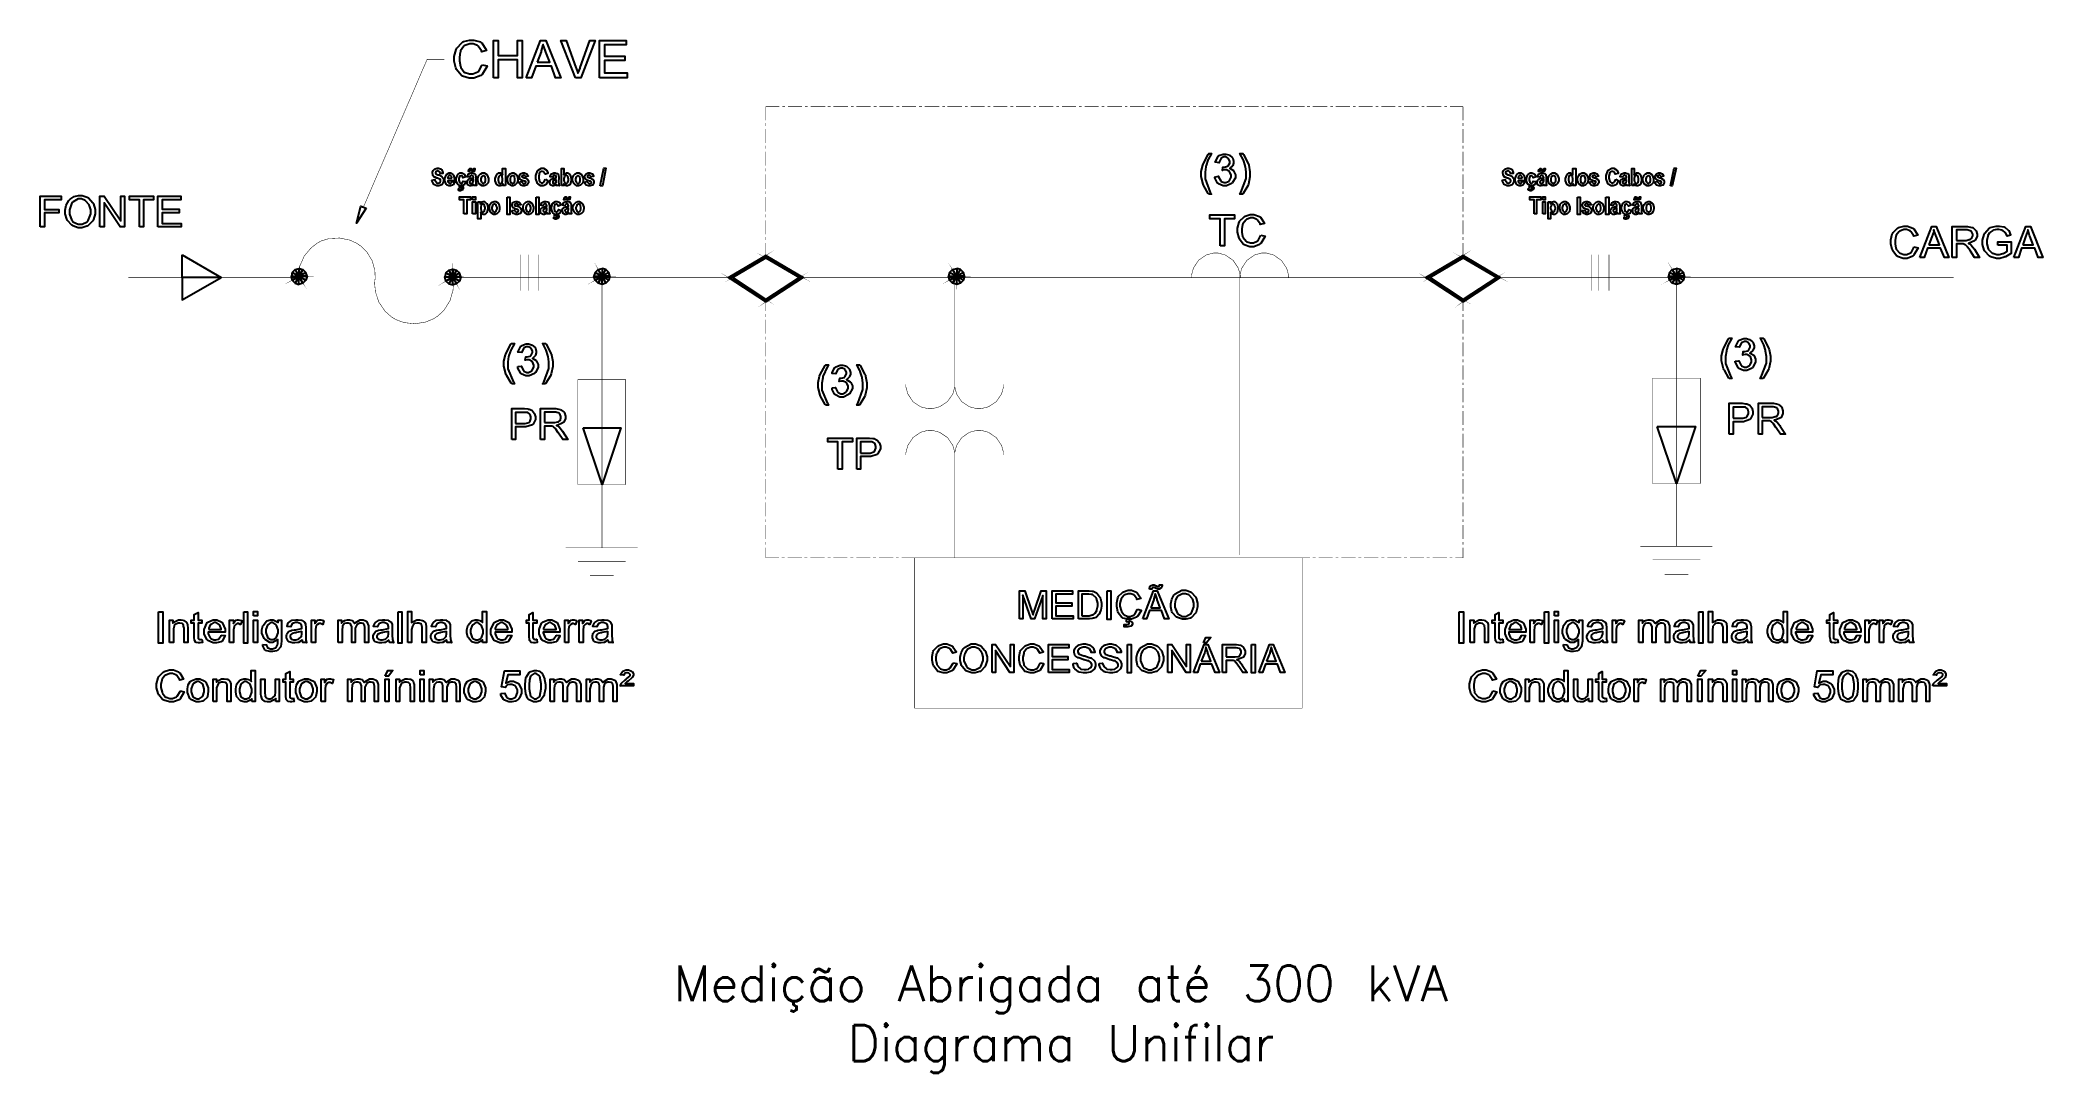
# Model space of a CAD drawing. Extents: x 219 to 1226, y 175 to 465.
# Drawn here: x 1050.3 to 1226.1, y 290.7 to 381.3 of the extents above; entities that cross this region are included whole.
import ezdxf

# ---------------------------------------------------------------- set-up
doc = ezdxf.new("R2010")
doc.units = 0
doc.header["$MEASUREMENT"] = 0
for name, color, linetype in [('C00-00-00-BLACK', 7, 'Continuous'), ('C00-7E-FF', 150, 'Continuous'), ('CFF-7E-00', 30, 'Continuous')]:
    doc.layers.add(name, color=color, linetype=linetype)
doc.styles.get("Standard").update_dxf_attribs({"font": 'txt.shx', "height": 0.4})

msp = doc.modelspace()

# ---------------------------------------------------------------- texts
at = {"linetype": 'ByBlock', "insert": (1086.29, 300.11), "char_height": 3.1454, "attachment_point": 1}
msp.add_mtext_dynamic_manual_height_columns('\\pxqc;Medição Abrigada até 300 kVA\\PDiagrama Unifilar', width=107.2597, gutter_width=7.86, heights=[11.17], dxfattribs=at)

# ---------------------------------------------------------------- linework, layer by layer
at = {"layer": 'C00-00-00-BLACK', "const_width": 0.0423}
for points in [[(1066.22, 360.46), (1062.78, 362.45), (1062.78, 358.51), (1066.22, 360.46)], [(1062.78, 362.45), (1066.22, 360.46), (1062.78, 360.46), (1062.78, 362.45)], [(1066.22, 360.46), (1062.78, 360.46), (1062.78, 358.51), (1066.22, 360.46)], [(1073.04, 360.58), (1072.45, 360.24), (1073.04, 360.54), (1073.04, 360.58)], [(1072.45, 360.92), (1072.37, 360.58), (1073.04, 360.58), (1072.45, 360.92)], [(1072.37, 360.58), (1073.04, 360.58), (1072.45, 360.24), (1072.37, 360.58)], [(1073.05, 360.58), (1072.71, 361.18), (1072.45, 360.92), (1073.05, 360.58)], [(1072.45, 360.24), (1073.04, 360.54), (1072.71, 359.99), (1072.45, 360.24)], [(1073.05, 361.26), (1073.05, 360.58), (1072.71, 361.18), (1073.05, 361.26)], [(1073.04, 360.54), (1072.71, 359.99), (1073.04, 359.86), (1073.04, 360.54)], [(1073.04, 360.54), (1073.39, 359.99), (1073.09, 360.54), (1073.04, 360.54)], [(1073.64, 360.24), (1073.09, 360.54), (1073.77, 360.58), (1073.64, 360.24)], [(1073.39, 361.18), (1073.09, 360.58), (1073.05, 361.26), (1073.39, 361.18)], [(1073.77, 360.58), (1073.64, 360.92), (1073.09, 360.58), (1073.77, 360.58)], [(1073.04, 359.86), (1073.04, 360.54), (1073.39, 359.99), (1073.04, 359.86)], [(1073.09, 360.58), (1073.05, 361.26), (1073.05, 360.58), (1073.09, 360.58)], [(1073.39, 359.99), (1073.09, 360.54), (1073.64, 360.24), (1073.39, 359.99)], [(1073.64, 360.92), (1073.09, 360.58), (1073.39, 361.18), (1073.64, 360.92)], [(1073.09, 360.54), (1073.77, 360.58), (1073.09, 360.58), (1073.09, 360.54)], [(1086.53, 360.54), (1085.94, 360.16), (1086.53, 360.5), (1086.53, 360.54)], [(1085.94, 360.88), (1085.85, 360.54), (1086.53, 360.54), (1085.94, 360.88)], [(1085.85, 360.54), (1086.53, 360.54), (1085.94, 360.16), (1085.85, 360.54)], [(1086.53, 360.54), (1086.19, 361.13), (1085.94, 360.88), (1086.53, 360.54)], [(1085.94, 360.16), (1086.53, 360.5), (1086.19, 359.91), (1085.94, 360.16)], [(1086.53, 361.22), (1086.53, 360.54), (1086.19, 361.13), (1086.53, 361.22)], [(1086.53, 360.5), (1086.19, 359.91), (1086.53, 359.82), (1086.53, 360.5)], [(1087.25, 360.54), (1087.13, 360.88), (1086.58, 360.54), (1087.25, 360.54)], [(1086.53, 360.5), (1086.87, 359.91), (1086.58, 360.5), (1086.53, 360.5)], [(1086.58, 360.54), (1086.53, 361.22), (1086.53, 360.54), (1086.58, 360.54)], [(1086.87, 361.13), (1086.58, 360.54), (1086.53, 361.22), (1086.87, 361.13)], [(1086.53, 359.82), (1086.53, 360.5), (1086.87, 359.91), (1086.53, 359.82)], [(1087.13, 360.16), (1086.58, 360.5), (1087.25, 360.54), (1087.13, 360.16)], [(1087.13, 360.88), (1086.58, 360.54), (1086.87, 361.13), (1087.13, 360.88)], [(1086.87, 359.91), (1086.58, 360.5), (1087.13, 360.16), (1086.87, 359.91)], [(1086.58, 360.5), (1087.25, 360.54), (1086.58, 360.54), (1086.58, 360.5)], [(1099.6, 360.58), (1099.04, 360.24), (1099.6, 360.54), (1099.6, 360.58)], [(1099.6, 360.58), (1099.04, 360.92), (1098.92, 360.58), (1099.6, 360.58)], [(1098.92, 360.58), (1099.6, 360.58), (1099.04, 360.24), (1098.92, 360.58)], [(1099.64, 360.58), (1099.3, 361.18), (1099.6, 360.58), (1099.64, 360.58)], [(1099.3, 361.18), (1099.6, 360.58), (1099.04, 360.92), (1099.3, 361.18)], [(1099.04, 360.24), (1099.6, 360.54), (1099.3, 359.99), (1099.04, 360.24)], [(1099.64, 361.26), (1099.64, 360.58), (1099.3, 361.18), (1099.64, 361.26)], [(1099.3, 359.99), (1099.6, 360.54), (1099.64, 359.86), (1099.3, 359.99)], [(1100.32, 360.58), (1100.23, 360.92), (1099.64, 360.58), (1100.32, 360.58)], [(1100.23, 360.24), (1099.64, 360.54), (1100.32, 360.58), (1100.23, 360.24)], [(1099.6, 360.54), (1099.64, 359.86), (1099.64, 360.54), (1099.6, 360.54)], [(1100.23, 360.92), (1099.64, 360.58), (1099.98, 361.18), (1100.23, 360.92)], [(1099.64, 360.54), (1099.98, 359.99), (1100.23, 360.24), (1099.64, 360.54)], [(1099.64, 360.58), (1099.98, 361.18), (1099.64, 361.26), (1099.64, 360.58)], [(1099.64, 359.86), (1099.64, 360.54), (1099.98, 359.99), (1099.64, 359.86)], [(1099.64, 360.54), (1100.32, 360.58), (1099.64, 360.58), (1099.64, 360.54)], [(1130.72, 360.58), (1130.13, 360.24), (1130.72, 360.54), (1130.72, 360.58)], [(1130.77, 360.58), (1130.39, 361.18), (1130.72, 360.58), (1130.77, 360.58)], [(1130.72, 360.58), (1130.13, 360.92), (1130.05, 360.58), (1130.72, 360.58)], [(1130.05, 360.58), (1130.72, 360.58), (1130.13, 360.24), (1130.05, 360.58)], [(1130.39, 361.18), (1130.72, 360.58), (1130.13, 360.92), (1130.39, 361.18)], [(1130.13, 360.24), (1130.72, 360.54), (1130.39, 359.99), (1130.13, 360.24)], [(1130.77, 361.26), (1130.77, 360.58), (1130.39, 361.18), (1130.77, 361.26)], [(1130.39, 359.99), (1130.72, 360.54), (1130.77, 359.86), (1130.39, 359.99)], [(1131.45, 360.58), (1131.36, 360.92), (1130.77, 360.58), (1131.45, 360.58)], [(1131.36, 360.24), (1130.77, 360.54), (1131.45, 360.58), (1131.36, 360.24)], [(1130.72, 360.54), (1130.77, 359.86), (1130.77, 360.54), (1130.72, 360.54)], [(1131.36, 360.92), (1130.77, 360.58), (1131.11, 361.18), (1131.36, 360.92)], [(1130.77, 360.54), (1131.11, 359.99), (1131.36, 360.24), (1130.77, 360.54)], [(1130.77, 360.58), (1131.11, 361.18), (1130.77, 361.26), (1130.77, 360.58)], [(1130.77, 359.86), (1130.77, 360.54), (1131.11, 359.99), (1130.77, 359.86)], [(1130.77, 360.54), (1131.45, 360.58), (1130.77, 360.58), (1130.77, 360.54)], [(1193.92, 360.58), (1193.33, 360.24), (1193.92, 360.54), (1193.92, 360.58)], [(1193.96, 360.58), (1193.58, 361.18), (1193.92, 360.58), (1193.96, 360.58)], [(1193.92, 360.58), (1193.33, 360.92), (1193.24, 360.58), (1193.92, 360.58)], [(1193.24, 360.58), (1193.92, 360.58), (1193.33, 360.24), (1193.24, 360.58)], [(1193.58, 361.18), (1193.92, 360.58), (1193.33, 360.92), (1193.58, 361.18)], [(1193.33, 360.24), (1193.92, 360.54), (1193.58, 359.99), (1193.33, 360.24)], [(1193.96, 361.26), (1193.96, 360.58), (1193.58, 361.18), (1193.96, 361.26)], [(1193.58, 359.99), (1193.92, 360.54), (1193.96, 359.86), (1193.58, 359.99)], [(1194.64, 360.58), (1194.55, 360.92), (1193.96, 360.58), (1194.64, 360.58)], [(1194.55, 360.24), (1193.96, 360.54), (1194.64, 360.58), (1194.55, 360.24)], [(1194.55, 360.92), (1193.96, 360.58), (1194.3, 361.18), (1194.55, 360.92)], [(1193.96, 360.54), (1194.3, 359.99), (1194.55, 360.24), (1193.96, 360.54)], [(1193.92, 360.54), (1193.96, 359.86), (1193.96, 360.54), (1193.92, 360.54)], [(1193.96, 360.58), (1194.3, 361.18), (1193.96, 361.26), (1193.96, 360.58)], [(1193.96, 359.86), (1193.96, 360.54), (1194.3, 359.99), (1193.96, 359.86)], [(1193.96, 360.54), (1194.64, 360.58), (1193.96, 360.58), (1193.96, 360.54)]]:
    msp.add_lwpolyline(points, close=True, dxfattribs=at)
at = {"layer": 'C00-00-00-BLACK'}
for points in [[(1062.78, 362.45), (1066.22, 360.46), (1062.78, 360.46), (1062.78, 362.45)], [(1066.22, 360.46), (1062.78, 360.46), (1062.78, 358.51), (1066.22, 360.46)], [(1072.45, 360.92), (1072.37, 360.58), (1073.04, 360.58), (1072.45, 360.92)], [(1072.37, 360.58), (1073.04, 360.58), (1072.45, 360.24), (1072.37, 360.58)], [(1073.05, 360.58), (1072.71, 361.18), (1072.45, 360.92), (1073.05, 360.58)], [(1073.04, 360.58), (1072.45, 360.24), (1073.04, 360.54), (1073.04, 360.58)], [(1072.45, 360.24), (1073.04, 360.54), (1072.71, 359.99), (1072.45, 360.24)], [(1073.05, 361.26), (1073.05, 360.58), (1072.71, 361.18), (1073.05, 361.26)], [(1073.04, 360.54), (1072.71, 359.99), (1073.04, 359.86), (1073.04, 360.54)], [(1073.04, 359.86), (1073.04, 360.54), (1073.39, 359.99), (1073.04, 359.86)], [(1073.04, 360.54), (1073.39, 359.99), (1073.09, 360.54), (1073.04, 360.54)], [(1073.39, 361.18), (1073.09, 360.58), (1073.05, 361.26), (1073.39, 361.18)], [(1073.09, 360.58), (1073.05, 361.26), (1073.05, 360.58), (1073.09, 360.58)], [(1073.64, 360.92), (1073.09, 360.58), (1073.39, 361.18), (1073.64, 360.92)], [(1073.77, 360.58), (1073.64, 360.92), (1073.09, 360.58), (1073.77, 360.58)], [(1073.64, 360.24), (1073.09, 360.54), (1073.77, 360.58), (1073.64, 360.24)], [(1073.09, 360.54), (1073.77, 360.58), (1073.09, 360.58), (1073.09, 360.54)], [(1073.39, 359.99), (1073.09, 360.54), (1073.64, 360.24), (1073.39, 359.99)], [(1085.94, 360.88), (1085.85, 360.54), (1086.53, 360.54), (1085.94, 360.88)], [(1085.85, 360.54), (1086.53, 360.54), (1085.94, 360.16), (1085.85, 360.54)], [(1086.53, 360.54), (1086.19, 361.13), (1085.94, 360.88), (1086.53, 360.54)], [(1086.53, 360.54), (1085.94, 360.16), (1086.53, 360.5), (1086.53, 360.54)], [(1085.94, 360.16), (1086.53, 360.5), (1086.19, 359.91), (1085.94, 360.16)], [(1086.53, 361.22), (1086.53, 360.54), (1086.19, 361.13), (1086.53, 361.22)], [(1086.53, 360.5), (1086.19, 359.91), (1086.53, 359.82), (1086.53, 360.5)], [(1086.87, 361.13), (1086.58, 360.54), (1086.53, 361.22), (1086.87, 361.13)], [(1086.58, 360.54), (1086.53, 361.22), (1086.53, 360.54), (1086.58, 360.54)], [(1086.53, 359.82), (1086.53, 360.5), (1086.87, 359.91), (1086.53, 359.82)], [(1086.53, 360.5), (1086.87, 359.91), (1086.58, 360.5), (1086.53, 360.5)], [(1087.13, 360.88), (1086.58, 360.54), (1086.87, 361.13), (1087.13, 360.88)], [(1087.25, 360.54), (1087.13, 360.88), (1086.58, 360.54), (1087.25, 360.54)], [(1087.13, 360.16), (1086.58, 360.5), (1087.25, 360.54), (1087.13, 360.16)], [(1086.58, 360.5), (1087.25, 360.54), (1086.58, 360.54), (1086.58, 360.5)], [(1086.87, 359.91), (1086.58, 360.5), (1087.13, 360.16), (1086.87, 359.91)], [(1099.6, 360.58), (1099.04, 360.92), (1098.92, 360.58), (1099.6, 360.58)], [(1098.92, 360.58), (1099.6, 360.58), (1099.04, 360.24), (1098.92, 360.58)], [(1099.3, 361.18), (1099.6, 360.58), (1099.04, 360.92), (1099.3, 361.18)], [(1099.6, 360.58), (1099.04, 360.24), (1099.6, 360.54), (1099.6, 360.58)], [(1099.04, 360.24), (1099.6, 360.54), (1099.3, 359.99), (1099.04, 360.24)], [(1099.64, 361.26), (1099.64, 360.58), (1099.3, 361.18), (1099.64, 361.26)], [(1099.64, 360.58), (1099.3, 361.18), (1099.6, 360.58), (1099.64, 360.58)], [(1099.3, 359.99), (1099.6, 360.54), (1099.64, 359.86), (1099.3, 359.99)], [(1099.6, 360.54), (1099.64, 359.86), (1099.64, 360.54), (1099.6, 360.54)], [(1099.64, 360.58), (1099.98, 361.18), (1099.64, 361.26), (1099.64, 360.58)], [(1100.23, 360.92), (1099.64, 360.58), (1099.98, 361.18), (1100.23, 360.92)], [(1100.32, 360.58), (1100.23, 360.92), (1099.64, 360.58), (1100.32, 360.58)], [(1100.23, 360.24), (1099.64, 360.54), (1100.32, 360.58), (1100.23, 360.24)], [(1099.64, 360.54), (1100.32, 360.58), (1099.64, 360.58), (1099.64, 360.54)], [(1099.64, 359.86), (1099.64, 360.54), (1099.98, 359.99), (1099.64, 359.86)], [(1099.64, 360.54), (1099.98, 359.99), (1100.23, 360.24), (1099.64, 360.54)], [(1130.72, 360.58), (1130.13, 360.92), (1130.05, 360.58), (1130.72, 360.58)], [(1130.05, 360.58), (1130.72, 360.58), (1130.13, 360.24), (1130.05, 360.58)], [(1130.39, 361.18), (1130.72, 360.58), (1130.13, 360.92), (1130.39, 361.18)], [(1130.72, 360.58), (1130.13, 360.24), (1130.72, 360.54), (1130.72, 360.58)], [(1130.13, 360.24), (1130.72, 360.54), (1130.39, 359.99), (1130.13, 360.24)], [(1130.77, 361.26), (1130.77, 360.58), (1130.39, 361.18), (1130.77, 361.26)], [(1130.77, 360.58), (1130.39, 361.18), (1130.72, 360.58), (1130.77, 360.58)], [(1130.39, 359.99), (1130.72, 360.54), (1130.77, 359.86), (1130.39, 359.99)], [(1130.72, 360.54), (1130.77, 359.86), (1130.77, 360.54), (1130.72, 360.54)], [(1130.77, 360.58), (1131.11, 361.18), (1130.77, 361.26), (1130.77, 360.58)], [(1131.36, 360.92), (1130.77, 360.58), (1131.11, 361.18), (1131.36, 360.92)], [(1131.45, 360.58), (1131.36, 360.92), (1130.77, 360.58), (1131.45, 360.58)], [(1131.36, 360.24), (1130.77, 360.54), (1131.45, 360.58), (1131.36, 360.24)], [(1130.77, 360.54), (1131.45, 360.58), (1130.77, 360.58), (1130.77, 360.54)], [(1130.77, 359.86), (1130.77, 360.54), (1131.11, 359.99), (1130.77, 359.86)], [(1130.77, 360.54), (1131.11, 359.99), (1131.36, 360.24), (1130.77, 360.54)], [(1193.92, 360.58), (1193.33, 360.92), (1193.24, 360.58), (1193.92, 360.58)], [(1193.24, 360.58), (1193.92, 360.58), (1193.33, 360.24), (1193.24, 360.58)], [(1193.58, 361.18), (1193.92, 360.58), (1193.33, 360.92), (1193.58, 361.18)], [(1193.92, 360.58), (1193.33, 360.24), (1193.92, 360.54), (1193.92, 360.58)], [(1193.33, 360.24), (1193.92, 360.54), (1193.58, 359.99), (1193.33, 360.24)], [(1193.96, 361.26), (1193.96, 360.58), (1193.58, 361.18), (1193.96, 361.26)], [(1193.96, 360.58), (1193.58, 361.18), (1193.92, 360.58), (1193.96, 360.58)], [(1193.58, 359.99), (1193.92, 360.54), (1193.96, 359.86), (1193.58, 359.99)], [(1193.92, 360.54), (1193.96, 359.86), (1193.96, 360.54), (1193.92, 360.54)], [(1193.96, 360.58), (1194.3, 361.18), (1193.96, 361.26), (1193.96, 360.58)], [(1194.55, 360.92), (1193.96, 360.58), (1194.3, 361.18), (1194.55, 360.92)], [(1194.64, 360.58), (1194.55, 360.92), (1193.96, 360.58), (1194.64, 360.58)], [(1194.55, 360.24), (1193.96, 360.54), (1194.64, 360.58), (1194.55, 360.24)], [(1193.96, 360.54), (1194.64, 360.58), (1193.96, 360.58), (1193.96, 360.54)], [(1193.96, 359.86), (1193.96, 360.54), (1194.3, 359.99), (1193.96, 359.86)], [(1193.96, 360.54), (1194.3, 359.99), (1194.55, 360.24), (1193.96, 360.54)]]:
    msp.add_lwpolyline(points, close=True, dxfattribs=at)
at = {"layer": 'C00-00-00-BLACK', "const_width": 0.0423}
for points in [[(1092.51, 359.31), (1092.51, 362.49)], [(1092.51, 359.31), (1092.51, 362.49)], [(1093.19, 359.31), (1093.19, 362.49)], [(1093.19, 359.31), (1093.19, 362.49)], [(1094.04, 359.31), (1094.04, 362.49)], [(1094.04, 359.31), (1094.04, 362.49)], [(1186.45, 359.31), (1186.45, 362.49)], [(1186.45, 359.31), (1186.45, 362.49)], [(1187.13, 359.31), (1187.13, 362.49)], [(1187.13, 359.31), (1187.13, 362.49)], [(1188.02, 359.31), (1188.02, 362.49)], [(1188.02, 359.31), (1188.02, 362.49)]]:
    msp.add_lwpolyline(points, dxfattribs=at)
at = {"layer": 'C00-7E-FF', "const_width": 0.0423}
for points in [[(1078.69, 366.64), (1084.29, 379.62), (1085.81, 379.62)], [(1114.02, 374.27), (1114.02, 375.46), (1115.2, 375.46)], [(1115.46, 375.46), (1115.71, 375.46)], [(1115.97, 375.46), (1117.2, 375.46)], [(1117.45, 375.46), (1117.7, 375.46)], [(1117.96, 375.46), (1119.23, 375.46)], [(1119.45, 375.46), (1119.7, 375.46)], [(1119.95, 375.46), (1121.23, 375.46)], [(1121.48, 375.46), (1121.73, 375.46)], [(1121.95, 375.46), (1123.22, 375.46)], [(1123.47, 375.46), (1123.73, 375.46)], [(1123.98, 375.46), (1125.21, 375.46)], [(1125.47, 375.46), (1125.72, 375.46)], [(1125.98, 375.46), (1127.21, 375.46)], [(1127.46, 375.46), (1127.71, 375.46)], [(1127.97, 375.46), (1129.24, 375.46)], [(1129.5, 375.46), (1129.75, 375.46)], [(1129.96, 375.46), (1131.24, 375.46)], [(1131.49, 375.46), (1131.74, 375.46)], [(1132, 375.46), (1133.23, 375.46)], [(1133.48, 375.46), (1133.73, 375.46)], [(1133.99, 375.46), (1135.22, 375.46)], [(1135.48, 375.46), (1135.73, 375.46)], [(1135.98, 375.46), (1137.26, 375.46)], [(1137.51, 375.46), (1137.72, 375.46)], [(1137.98, 375.46), (1139.25, 375.46)], [(1139.5, 375.46), (1139.76, 375.46)], [(1140.01, 375.46), (1141.24, 375.46)], [(1141.5, 375.46), (1141.75, 375.46)], [(1142.01, 375.46), (1143.24, 375.46)], [(1143.49, 375.46), (1143.74, 375.46)], [(1144, 375.46), (1145.27, 375.46)], [(1145.53, 375.46), (1145.74, 375.46)], [(1145.99, 375.46), (1147.27, 375.46)], [(1147.52, 375.46), (1147.77, 375.46)], [(1148.03, 375.46), (1149.26, 375.46)], [(1149.51, 375.46), (1149.77, 375.46)], [(1150.02, 375.46), (1151.25, 375.46)], [(1151.51, 375.46), (1151.76, 375.46)], [(1152.02, 375.46), (1153.29, 375.46)], [(1153.5, 375.46), (1153.75, 375.46)], [(1154.01, 375.46), (1155.28, 375.46)], [(1155.54, 375.46), (1155.79, 375.46)], [(1156.04, 375.46), (1157.28, 375.46)], [(1157.53, 375.46), (1157.78, 375.46)], [(1158.04, 375.46), (1159.27, 375.46)], [(1159.52, 375.46), (1159.78, 375.46)], [(1160.03, 375.46), (1161.3, 375.46)], [(1161.52, 375.46), (1161.77, 375.46)], [(1162.02, 375.46), (1163.3, 375.46)], [(1163.55, 375.46), (1163.8, 375.46)], [(1164.02, 375.46), (1165.29, 375.46)], [(1165.55, 375.46), (1165.8, 375.46)], [(1166.05, 375.46), (1167.28, 375.46)], [(1167.54, 375.46), (1167.79, 375.46)], [(1168.05, 375.46), (1169.28, 375.46)], [(1169.53, 375.46), (1169.78, 375.46)], [(1170.04, 375.46), (1171.31, 375.46)], [(1171.57, 375.46), (1171.82, 375.46)], [(1172.03, 375.46), (1173.31, 375.46)], [(1173.56, 375.46), (1173.81, 375.46)], [(1174.07, 375.46), (1175.21, 375.46)], [(1175.21, 374.27), (1175.21, 375.46)], [(1114.02, 373.77), (1114.02, 374.02)], [(1114.02, 372.28), (1114.02, 373.51)], [(1175.21, 373.77), (1175.21, 374.02)], [(1175.21, 372.28), (1175.21, 373.51)], [(1114.02, 371.77), (1114.02, 372.03)], [(1114.02, 370.29), (1114.02, 371.52)], [(1175.21, 371.77), (1175.21, 372.03)], [(1175.21, 370.29), (1175.21, 371.52)], [(1114.02, 369.78), (1114.02, 370.04)], [(1114.02, 368.25), (1114.02, 369.53)], [(1175.21, 369.78), (1175.21, 370.04)], [(1175.21, 368.25), (1175.21, 369.53)], [(1114.02, 367.79), (1114.02, 368.04)], [(1114.02, 366.26), (1114.02, 367.54)], [(1175.21, 367.79), (1175.21, 368.04)], [(1175.21, 366.26), (1175.21, 367.54)], [(1114.02, 365.76), (1114.02, 366.01)], [(1175.21, 365.76), (1175.21, 366.01)], [(1079.7, 360.2), (1079.73, 360.43), (1079.7, 361.12), (1079.45, 361.98), (1078.98, 362.74), (1078.49, 363.22), (1078.3, 363.34), (1078.12, 363.47), (1077.49, 363.76), (1076.6, 363.94), (1075.69, 363.89), (1075.03, 363.7), (1074.83, 363.59), (1074.63, 363.48), (1074.08, 363.05), (1073.5, 362.35), (1073.13, 361.52), (1073, 360.85), (1073, 360.62)], [(1114.02, 364.27), (1114.02, 365.5)], [(1114.02, 363.76), (1114.02, 364.02)], [(1175.21, 364.27), (1175.21, 365.5)], [(1175.21, 363.76), (1175.21, 364.02)], [(1114.02, 362.32), (1114.02, 363.51)], [(1155.66, 360.46), (1155.66, 360.67), (1155.49, 361.29), (1155.03, 361.98), (1154.34, 362.45), (1153.71, 362.62), (1153.5, 362.62), (1153.29, 362.62), (1152.67, 362.45), (1151.99, 361.98), (1151.54, 361.29), (1151.38, 360.67), (1151.38, 360.46)], [(1159.9, 360.46), (1159.9, 360.67), (1159.73, 361.29), (1159.27, 361.98), (1158.58, 362.45), (1157.95, 362.62), (1157.74, 362.62), (1157.53, 362.62), (1156.91, 362.45), (1156.24, 361.98), (1155.79, 361.29), (1155.62, 360.67), (1155.62, 360.46)], [(1175.21, 362.32), (1175.21, 363.51)], [(1058.07, 360.46), (1073, 360.46)], [(1086.66, 360.46), (1110.92, 360.46)], [(1099.64, 360.58), (1099.64, 341.68)], [(1117.15, 360.46), (1172.12, 360.46)], [(1155.62, 336.12), (1155.62, 360.46)], [(1178.35, 360.46), (1218.26, 360.46)], [(1193.96, 360.71), (1193.96, 341.8)], [(1079.7, 360.2), (1079.68, 359.96), (1079.75, 359.23), (1080.05, 358.31), (1080.6, 357.51), (1081.15, 357.02), (1081.36, 356.89), (1081.57, 356.77), (1082.26, 356.52), (1083.22, 356.41), (1084.17, 356.57), (1084.85, 356.85), (1085.05, 356.98), (1085.25, 357.11), (1085.78, 357.62), (1086.29, 358.43), (1086.56, 359.35), (1086.61, 360.09), (1086.58, 360.33)], [(1130.6, 360.16), (1130.6, 351.09)], [(1114.02, 358.46), (1114.02, 357.53)], [(1114.02, 357.28), (1114.02, 357.02)], [(1175.21, 357.53), (1175.21, 358.46)], [(1175.21, 357.02), (1175.21, 357.28)], [(1114.02, 356.77), (1114.02, 355.54)], [(1114.02, 355.28), (1114.02, 355.03)], [(1175.21, 355.54), (1175.21, 356.77)], [(1175.21, 355.03), (1175.21, 355.28)], [(1114.02, 354.78), (1114.02, 353.55)], [(1175.21, 353.55), (1175.21, 354.78)], [(1114.02, 353.29), (1114.02, 353.04)], [(1114.02, 352.78), (1114.02, 351.51)], [(1175.21, 353.04), (1175.21, 353.29)], [(1175.21, 351.51), (1175.21, 352.78)], [(1114.02, 351.26), (1114.02, 351.05)], [(1114.02, 350.79), (1114.02, 349.52)], [(1126.31, 351.09), (1126.31, 350.88), (1126.48, 350.26), (1126.93, 349.58), (1127.6, 349.13), (1128.23, 348.97), (1128.44, 348.97), (1128.65, 348.97), (1129.27, 349.13), (1129.96, 349.58), (1130.43, 350.26), (1130.6, 350.88), (1130.6, 351.09)], [(1130.6, 351.09), (1130.6, 350.88), (1130.76, 350.26), (1131.21, 349.58), (1131.89, 349.13), (1132.51, 348.97), (1132.72, 348.97), (1132.93, 348.97), (1133.56, 349.13), (1134.24, 349.58), (1134.71, 350.26), (1134.88, 350.88), (1134.88, 351.09)], [(1175.21, 351.05), (1175.21, 351.26)], [(1175.21, 349.52), (1175.21, 350.79)], [(1114.02, 349.27), (1114.02, 349.01)], [(1114.02, 348.76), (1114.02, 347.53)], [(1175.21, 349.01), (1175.21, 349.27)], [(1175.21, 347.53), (1175.21, 348.76)], [(1114.02, 347.27), (1114.02, 347.02)], [(1114.02, 346.76), (1114.02, 345.54)], [(1130.6, 344.9), (1130.6, 345.11), (1130.43, 345.74), (1129.96, 346.43), (1129.27, 346.89), (1128.65, 347.06), (1128.44, 347.06), (1128.23, 347.06), (1127.6, 346.89), (1126.93, 346.43), (1126.48, 345.74), (1126.31, 345.11), (1126.31, 344.9)], [(1134.88, 344.9), (1134.88, 345.11), (1134.71, 345.74), (1134.24, 346.43), (1133.56, 346.89), (1132.93, 347.06), (1132.72, 347.06), (1132.51, 347.06), (1131.89, 346.89), (1131.21, 346.43), (1130.76, 345.74), (1130.6, 345.11), (1130.6, 344.9)], [(1175.21, 347.02), (1175.21, 347.27)], [(1175.21, 345.54), (1175.21, 346.76)], [(1114.02, 345.28), (1114.02, 345.03)], [(1114.02, 344.77), (1114.02, 343.5)], [(1130.6, 335.87), (1130.6, 344.9)], [(1175.21, 345.03), (1175.21, 345.28)], [(1175.21, 343.5), (1175.21, 344.77)], [(1114.02, 343.29), (1114.02, 343.04)], [(1114.02, 342.78), (1114.02, 341.51)], [(1175.21, 343.04), (1175.21, 343.29)], [(1175.21, 341.51), (1175.21, 342.78)], [(1099.64, 341.68), (1099.64, 336.76)], [(1114.02, 341.25), (1114.02, 341)], [(1175.21, 341), (1175.21, 341.25)], [(1193.96, 341.8), (1193.96, 336.89)], [(1114.02, 340.74), (1114.02, 339.52)], [(1114.02, 339.26), (1114.02, 339.01)], [(1175.21, 339.52), (1175.21, 340.74)], [(1175.21, 339.01), (1175.21, 339.26)], [(1114.02, 338.75), (1114.02, 337.52)], [(1175.21, 337.52), (1175.21, 338.75)], [(1096.46, 336.76), (1102.78, 336.76)], [(1114.02, 337.27), (1114.02, 337.02)], [(1114.02, 336.76), (1114.02, 335.87), (1115.16, 335.87)], [(1115.42, 335.87), (1115.67, 335.87)], [(1115.92, 335.87), (1117.2, 335.87)], [(1117.41, 335.87), (1117.66, 335.87)], [(1117.92, 335.87), (1119.19, 335.87)], [(1119.45, 335.87), (1119.7, 335.87)], [(1119.95, 335.87), (1121.18, 335.87)], [(1121.44, 335.87), (1121.69, 335.87)], [(1121.95, 335.87), (1123.18, 335.87)], [(1123.43, 335.87), (1123.68, 335.87)], [(1123.94, 335.87), (1125.21, 335.87)], [(1125.43, 335.87), (1125.68, 335.87)], [(1125.93, 335.87), (1127.08, 335.87)], [(1161.09, 335.87), (1161.77, 335.87)], [(1162.02, 335.87), (1162.28, 335.87)], [(1162.53, 335.87), (1163.76, 335.87)], [(1164.02, 335.87), (1164.27, 335.87)], [(1164.53, 335.87), (1165.8, 335.87)], [(1166.01, 335.87), (1166.27, 335.87)], [(1166.52, 335.87), (1167.79, 335.87)], [(1168.05, 335.87), (1168.3, 335.87)], [(1168.56, 335.87), (1169.78, 335.87)], [(1170.04, 335.87), (1170.3, 335.87)], [(1170.55, 335.87), (1171.78, 335.87)], [(1172.03, 335.87), (1172.29, 335.87)], [(1172.54, 335.87), (1173.81, 335.87)], [(1174.03, 335.87), (1174.28, 335.87)], [(1174.54, 335.87), (1175.21, 335.87), (1175.21, 336.76)], [(1175.21, 337.02), (1175.21, 337.27)], [(1190.78, 336.89), (1197.1, 336.89)], [(1097.52, 335.57), (1101.72, 335.57)], [(1098.58, 334.34), (1100.65, 334.34)], [(1191.84, 335.7), (1196.04, 335.7)], [(1192.9, 334.43), (1194.98, 334.43)]]:
    msp.add_lwpolyline(points, dxfattribs=at)
for points in [[(1078.94, 366.56), (1078.09, 365.25), (1078.47, 366.73), (1078.94, 366.56)], [(1114.02, 362.19), (1114.02, 362.41), (1111.09, 360.46), (1114.02, 362.19)], [(1114.02, 362.41), (1111.09, 360.46), (1110.75, 360.46), (1114.02, 362.41)], [(1116.98, 360.46), (1117.28, 360.46), (1114.02, 362.19), (1116.98, 360.46)], [(1117.28, 360.46), (1114.02, 362.19), (1114.02, 362.41), (1117.28, 360.46)], [(1175.21, 362.19), (1175.21, 362.41), (1172.29, 360.46), (1175.21, 362.19)], [(1175.21, 362.41), (1172.29, 360.46), (1171.95, 360.46), (1175.21, 362.41)], [(1178.18, 360.46), (1178.48, 360.46), (1175.21, 362.19), (1178.18, 360.46)], [(1178.48, 360.46), (1175.21, 362.19), (1175.21, 362.41), (1178.48, 360.46)], [(1110.75, 360.46), (1114.02, 358.55), (1114.02, 358.34), (1110.75, 360.46)], [(1111.09, 360.46), (1110.75, 360.46), (1114.02, 358.55), (1111.09, 360.46)], [(1114.02, 358.34), (1116.98, 360.46), (1117.28, 360.46), (1114.02, 358.34)], [(1114.02, 358.55), (1114.02, 358.34), (1116.98, 360.46), (1114.02, 358.55)], [(1171.95, 360.46), (1175.21, 358.55), (1175.21, 358.34), (1171.95, 360.46)], [(1172.29, 360.46), (1171.95, 360.46), (1175.21, 358.55), (1172.29, 360.46)], [(1175.21, 358.34), (1178.18, 360.46), (1178.48, 360.46), (1175.21, 358.34)], [(1175.21, 358.55), (1175.21, 358.34), (1178.18, 360.46), (1175.21, 358.55)], [(1191.84, 351.64), (1196.04, 351.64), (1196.04, 342.4), (1191.84, 342.4), (1191.84, 351.64)], [(1097.52, 351.51), (1101.72, 351.51), (1101.72, 342.31), (1097.52, 342.31), (1097.52, 351.51)], [(1097.98, 347.27), (1101.29, 347.27), (1099.64, 342.31), (1097.98, 347.27)], [(1192.26, 347.4), (1195.61, 347.4), (1193.96, 342.4), (1192.26, 347.4)], [(1161.09, 322.69), (1161.09, 335.87), (1127.08, 335.87), (1127.08, 322.69), (1161.09, 322.69)]]:
    msp.add_lwpolyline(points, close=True, dxfattribs=at)
at = {"layer": 'C00-7E-FF'}
for points in [[(1078.94, 366.56), (1078.09, 365.25), (1078.47, 366.73), (1078.94, 366.56)], [(1114.02, 362.41), (1111.09, 360.46), (1110.75, 360.46), (1114.02, 362.41)], [(1114.02, 362.19), (1114.02, 362.41), (1111.09, 360.46), (1114.02, 362.19)], [(1117.28, 360.46), (1114.02, 362.19), (1114.02, 362.41), (1117.28, 360.46)], [(1116.98, 360.46), (1117.28, 360.46), (1114.02, 362.19), (1116.98, 360.46)], [(1175.21, 362.41), (1172.29, 360.46), (1171.95, 360.46), (1175.21, 362.41)], [(1175.21, 362.19), (1175.21, 362.41), (1172.29, 360.46), (1175.21, 362.19)], [(1178.48, 360.46), (1175.21, 362.19), (1175.21, 362.41), (1178.48, 360.46)], [(1178.18, 360.46), (1178.48, 360.46), (1175.21, 362.19), (1178.18, 360.46)], [(1111.09, 360.46), (1110.75, 360.46), (1114.02, 358.55), (1111.09, 360.46)], [(1110.75, 360.46), (1114.02, 358.55), (1114.02, 358.34), (1110.75, 360.46)], [(1114.02, 358.55), (1114.02, 358.34), (1116.98, 360.46), (1114.02, 358.55)], [(1114.02, 358.34), (1116.98, 360.46), (1117.28, 360.46), (1114.02, 358.34)], [(1172.29, 360.46), (1171.95, 360.46), (1175.21, 358.55), (1172.29, 360.46)], [(1171.95, 360.46), (1175.21, 358.55), (1175.21, 358.34), (1171.95, 360.46)], [(1175.21, 358.55), (1175.21, 358.34), (1178.18, 360.46), (1175.21, 358.55)], [(1175.21, 358.34), (1178.18, 360.46), (1178.48, 360.46), (1175.21, 358.34)], [(1097.98, 347.27), (1101.29, 347.27), (1099.64, 342.31), (1097.98, 347.27)], [(1192.26, 347.4), (1195.61, 347.4), (1193.96, 342.4), (1192.26, 347.4)]]:
    msp.add_lwpolyline(points, close=True, dxfattribs=at)
at = {"layer": 'CFF-7E-00'}
for points in [[(1089.12, 379.15), (1089.55, 379.06), (1089.52, 378.97), (1089.13, 378.3), (1089.08, 378.26), (1089.01, 378.21), (1088.39, 377.96), (1088.19, 377.96), (1087.97, 377.96), (1087.39, 378.14), (1087.34, 378.17), (1087.28, 378.22), (1086.86, 378.74), (1086.83, 378.81), (1086.81, 378.87), (1086.66, 379.46), (1086.66, 379.66), (1086.66, 379.88), (1086.84, 380.48), (1086.87, 380.55), (1086.9, 380.61), (1087.36, 381.11), (1087.42, 381.14), (1087.48, 381.17), (1088.01, 381.31), (1088.19, 381.31), (1088.4, 381.31), (1088.98, 381.14), (1089.03, 381.1), (1089.09, 381.06), (1089.48, 380.45), (1089.5, 380.38), (1089.08, 380.29), (1089.05, 380.35), (1088.77, 380.77), (1088.74, 380.8), (1088.71, 380.83), (1088.32, 380.97), (1088.19, 380.97), (1088.03, 380.97), (1087.59, 380.82), (1087.55, 380.8), (1087.52, 380.77), (1087.23, 380.35), (1087.21, 380.29), (1087.2, 380.24), (1087.13, 379.8), (1087.13, 379.66), (1087.13, 379.48), (1087.23, 378.99), (1087.25, 378.94), (1087.26, 378.89), (1087.55, 378.5), (1087.59, 378.47), (1087.64, 378.45), (1088.02, 378.34), (1088.15, 378.34), (1088.3, 378.34), (1088.74, 378.51), (1088.78, 378.56), (1088.82, 378.59), (1089.1, 379.08), (1089.12, 379.15)], [(1090.1, 378), (1090.1, 381.27), (1090.52, 381.27), (1090.52, 379.95), (1092.22, 379.95), (1092.22, 381.27), (1092.64, 381.27), (1092.64, 378), (1092.22, 378), (1092.22, 379.57), (1090.52, 379.57), (1090.52, 378), (1090.1, 378)], [(1092.98, 378), (1094.25, 381.27), (1094.72, 381.27), (1096.03, 378), (1095.57, 378), (1095.19, 379.02), (1093.83, 379.02), (1093.45, 378), (1092.98, 378)], [(1093.95, 379.36), (1095.06, 379.36), (1094.72, 380.25), (1094.69, 380.33), (1094.47, 380.89), (1094.46, 380.93), (1094.45, 380.88), (1094.31, 380.35), (1094.29, 380.29), (1093.95, 379.36)], [(1097.3, 378), (1096.03, 381.27), (1096.5, 381.27), (1097.35, 378.89), (1097.37, 378.85), (1097.51, 378.43), (1097.52, 378.39), (1097.54, 378.43), (1097.71, 378.85), (1097.73, 378.89), (1098.58, 381.27), (1099.04, 381.27), (1097.77, 378), (1097.3, 378)], [(1099.43, 378), (1099.43, 381.27), (1101.76, 381.27), (1101.76, 380.89), (1099.85, 380.89), (1099.85, 379.91), (1101.63, 379.91), (1101.63, 379.53), (1099.85, 379.53), (1099.85, 378.43), (1101.84, 378.43), (1101.84, 378), (1099.43, 378)], [(1152.91, 367.79), (1152.85, 367.84), (1152.47, 368.52), (1152.44, 368.59), (1152.41, 368.67), (1152.23, 369.35), (1152.23, 369.57), (1152.23, 369.78), (1152.36, 370.34), (1152.4, 370.42), (1152.42, 370.49), (1152.84, 371.28), (1152.91, 371.35), (1153.12, 371.35), (1153.09, 371.29), (1152.84, 370.82), (1152.82, 370.8), (1152.81, 370.76), (1152.66, 370.3), (1152.65, 370.25), (1152.64, 370.2), (1152.57, 369.73), (1152.57, 369.57), (1152.57, 369.12), (1153.03, 367.94), (1153.12, 367.79), (1152.91, 367.79)], [(1153.41, 369.27), (1153.75, 369.36), (1153.76, 369.3), (1153.95, 368.95), (1153.97, 368.93), (1153.99, 368.91), (1154.23, 368.8), (1154.31, 368.8), (1154.4, 368.8), (1154.67, 368.94), (1154.69, 368.97), (1154.72, 369), (1154.86, 369.27), (1154.86, 369.36), (1154.86, 369.45), (1154.75, 369.72), (1154.73, 369.74), (1154.7, 369.77), (1154.44, 369.91), (1154.35, 369.91), (1154.29, 369.91), (1154.12, 369.88), (1154.1, 369.87), (1154.14, 370.16), (1154.14, 370.16), (1154.18, 370.16), (1154.18, 370.16), (1154.27, 370.16), (1154.54, 370.24), (1154.56, 370.25), (1154.59, 370.27), (1154.73, 370.51), (1154.73, 370.59), (1154.73, 370.67), (1154.62, 370.9), (1154.6, 370.92), (1154.58, 370.95), (1154.37, 371.05), (1154.31, 371.05), (1154.22, 371.05), (1153.99, 370.95), (1153.97, 370.92), (1153.95, 370.9), (1153.81, 370.59), (1153.8, 370.54), (1153.46, 370.59), (1153.47, 370.65), (1153.71, 371.1), (1153.75, 371.14), (1153.79, 371.17), (1154.17, 371.31), (1154.31, 371.31), (1154.4, 371.31), (1154.66, 371.23), (1154.69, 371.22), (1154.72, 371.2), (1154.96, 370.99), (1154.98, 370.97), (1155, 370.94), (1155.07, 370.67), (1155.07, 370.59), (1155.07, 370.51), (1155, 370.31), (1154.98, 370.29), (1154.97, 370.26), (1154.75, 370.06), (1154.73, 370.04), (1154.76, 370.03), (1155.05, 369.86), (1155.07, 369.82), (1155.09, 369.79), (1155.24, 369.47), (1155.24, 369.36), (1155.24, 369.21), (1154.98, 368.81), (1154.94, 368.76), (1154.9, 368.72), (1154.45, 368.51), (1154.31, 368.51), (1154.16, 368.51), (1153.75, 368.69), (1153.71, 368.72), (1153.67, 368.76), (1153.42, 369.22), (1153.41, 369.27)], [(1155.88, 367.79), (1155.62, 367.79), (1155.72, 367.94), (1156.17, 369.16), (1156.17, 369.57), (1156.17, 369.74), (1156.11, 370.2), (1156.09, 370.25), (1156.08, 370.29), (1155.94, 370.76), (1155.92, 370.8), (1155.91, 370.82), (1155.66, 371.29), (1155.62, 371.35), (1155.88, 371.35), (1155.93, 371.28), (1156.35, 370.49), (1156.39, 370.42), (1156.41, 370.34), (1156.51, 369.76), (1156.51, 369.57), (1156.51, 369.32), (1156.38, 368.67), (1156.34, 368.59), (1156.31, 368.52), (1155.92, 367.84), (1155.88, 367.79)], [(1084.71, 369.02), (1084.96, 369.06), (1084.97, 369.01), (1085.16, 368.76), (1085.22, 368.76), (1085.27, 368.76), (1085.42, 368.8), (1085.43, 368.8), (1085.44, 368.82), (1085.47, 368.94), (1085.47, 368.97), (1085.47, 369), (1085.47, 369.04), (1085.47, 369.06), (1085.45, 369.06), (1085.4, 369.1), (1085.39, 369.1), (1085.38, 369.11), (1085.21, 369.18), (1085.18, 369.19), (1085.14, 369.2), (1084.98, 369.27), (1084.92, 369.27), (1084.91, 369.28), (1084.8, 369.43), (1084.79, 369.44), (1084.79, 369.5), (1084.75, 369.62), (1084.75, 369.65), (1084.75, 369.71), (1084.82, 369.85), (1084.84, 369.87), (1084.85, 369.88), (1084.93, 369.99), (1084.96, 369.99), (1084.99, 370.01), (1085.16, 370.08), (1085.22, 370.08), (1085.3, 370.08), (1085.54, 369.97), (1085.56, 369.95), (1085.58, 369.93), (1085.68, 369.69), (1085.68, 369.61), (1085.43, 369.61), (1085.43, 369.64), (1085.4, 369.74), (1085.39, 369.74), (1085.38, 369.75), (1085.26, 369.82), (1085.22, 369.82), (1085.18, 369.82), (1085.08, 369.78), (1085.05, 369.78), (1085.05, 369.75), (1085.01, 369.68), (1085.01, 369.65), (1085.01, 369.63), (1085.04, 369.57), (1085.05, 369.57), (1085.06, 369.56), (1085.24, 369.49), (1085.3, 369.49), (1085.34, 369.48), (1085.55, 369.37), (1085.56, 369.36), (1085.57, 369.35), (1085.67, 369.21), (1085.68, 369.19), (1085.69, 369.18), (1085.73, 369.03), (1085.73, 368.97), (1085.73, 368.89), (1085.62, 368.66), (1085.6, 368.64), (1085.58, 368.62), (1085.31, 368.51), (1085.22, 368.51), (1085.13, 368.51), (1084.87, 368.64), (1084.72, 368.93), (1084.71, 369.02)], [(1086.45, 368.89), (1086.7, 368.85), (1086.69, 368.82), (1086.56, 368.6), (1086.53, 368.59), (1086.52, 368.58), (1086.34, 368.51), (1086.28, 368.51), (1086.2, 368.51), (1086, 368.62), (1085.98, 368.64), (1085.96, 368.66), (1085.85, 368.96), (1085.85, 369.06), (1085.85, 369.17), (1085.96, 369.46), (1085.98, 369.49), (1086, 369.52), (1086.21, 369.65), (1086.28, 369.65), (1086.35, 369.65), (1086.55, 369.52), (1086.58, 369.49), (1086.6, 369.46), (1086.7, 369.13), (1086.7, 369.02), (1086.7, 368.97), (1086.11, 368.97), (1086.11, 368.93), (1086.14, 368.82), (1086.15, 368.8), (1086.16, 368.8), (1086.28, 368.72), (1086.32, 368.72), (1086.35, 368.72), (1086.45, 368.85), (1086.45, 368.89)], [(1086.45, 369.19), (1086.45, 369.23), (1086.42, 369.35), (1086.41, 369.36), (1086.39, 369.37), (1086.31, 369.44), (1086.28, 369.44), (1086.24, 369.44), (1086.16, 369.37), (1086.15, 369.36), (1086.14, 369.35), (1086.11, 369.23), (1086.11, 369.19), (1086.45, 369.19)], [(1087.68, 369.32), (1087.42, 369.23), (1087.42, 369.27), (1087.33, 369.4), (1087.3, 369.4), (1087.25, 369.4), (1087.14, 369.37), (1087.13, 369.36), (1087.12, 369.35), (1087.08, 369.16), (1087.08, 369.1), (1087.08, 369.03), (1087.12, 368.83), (1087.13, 368.8), (1087.14, 368.8), (1087.26, 368.72), (1087.3, 368.72), (1087.32, 368.72), (1087.38, 368.78), (1087.38, 368.8), (1087.4, 368.8), (1087.45, 368.92), (1087.46, 368.93), (1087.68, 368.89), (1087.67, 368.83), (1087.54, 368.6), (1087.33, 368.51), (1087.25, 368.51), (1087.18, 368.51), (1086.97, 368.65), (1086.96, 368.68), (1086.94, 368.7), (1086.83, 368.97), (1086.83, 369.06), (1086.83, 369.17), (1086.94, 369.46), (1086.96, 369.49), (1086.98, 369.52), (1087.18, 369.65), (1087.25, 369.65), (1087.32, 369.65), (1087.5, 369.58), (1087.51, 369.57), (1087.53, 369.55), (1087.67, 369.34), (1087.68, 369.32)], [(1088.02, 369.27), (1087.81, 369.32), (1087.82, 369.35), (1087.92, 369.56), (1087.93, 369.57), (1087.95, 369.58), (1088.13, 369.65), (1088.19, 369.65), (1088.25, 369.65), (1088.39, 369.61), (1088.44, 369.61), (1088.45, 369.6), (1088.53, 369.52), (1088.53, 369.49), (1088.54, 369.48), (1088.57, 369.29), (1088.57, 369.23), (1088.57, 368.89), (1088.57, 368.84), (1088.57, 368.72), (1088.57, 368.68), (1088.58, 368.67), (1088.61, 368.58), (1088.61, 368.55), (1088.4, 368.55), (1088.36, 368.64), (1088.35, 368.63), (1088.26, 368.55), (1088.23, 368.55), (1088.22, 368.54), (1088.13, 368.51), (1088.1, 368.51), (1088.05, 368.51), (1087.9, 368.58), (1087.89, 368.59), (1087.87, 368.6), (1087.81, 368.76), (1087.81, 368.8), (1087.81, 368.85), (1087.81, 368.94), (1087.81, 368.97), (1087.82, 368.99), (1087.92, 369.09), (1087.93, 369.1), (1087.94, 369.11), (1088.08, 369.18), (1088.1, 369.19), (1088.17, 369.19), (1088.31, 369.23), (1088.36, 369.23), (1088.36, 369.26), (1088.32, 369.36), (1088.31, 369.36), (1088.31, 369.36), (1088.28, 369.4), (1088.27, 369.4), (1088.27, 369.4), (1088.21, 369.44), (1088.19, 369.44), (1088.17, 369.44), (1088.1, 369.4), (1088.1, 369.4), (1088.09, 369.39), (1088.03, 369.3), (1088.02, 369.27)], [(1088.02, 369.78), (1087.93, 369.78), (1087.93, 369.78), (1087.93, 369.82), (1087.96, 369.95), (1087.98, 369.95), (1087.98, 369.97), (1088.04, 370.04), (1088.06, 370.04), (1088.08, 370.04), (1088.13, 370.04), (1088.15, 370.04), (1088.15, 370.03), (1088.19, 369.99), (1088.19, 369.99), (1088.21, 369.98), (1088.31, 369.95), (1088.31, 369.95), (1088.34, 369.95), (1088.4, 370.01), (1088.4, 370.04), (1088.48, 370.04), (1088.48, 369.98), (1088.45, 369.84), (1088.44, 369.82), (1088.44, 369.81), (1088.38, 369.78), (1088.36, 369.78), (1088.34, 369.78), (1088.29, 369.78), (1088.27, 369.78), (1088.27, 369.78), (1088.2, 369.81), (1088.19, 369.82), (1088.17, 369.82), (1088.1, 369.87), (1088.1, 369.87), (1088.09, 369.87), (1088.06, 369.84), (1088.06, 369.82), (1088.05, 369.82), (1088.02, 369.78), (1088.02, 369.78)], [(1088.74, 369.1), (1088.74, 369.18), (1088.81, 369.38), (1088.82, 369.4), (1088.83, 369.42), (1088.97, 369.56), (1088.99, 369.57), (1089, 369.58), (1089.15, 369.65), (1089.21, 369.65), (1089.29, 369.65), (1089.52, 369.51), (1089.55, 369.49), (1089.57, 369.45), (1089.67, 369.16), (1089.67, 369.06), (1089.67, 368.99), (1089.64, 368.79), (1089.63, 368.76), (1089.62, 368.74), (1089.47, 368.6), (1089.46, 368.59), (1089.44, 368.57), (1089.26, 368.51), (1089.21, 368.51), (1089.12, 368.51), (1088.89, 368.65), (1088.86, 368.68), (1088.84, 368.7), (1088.74, 369), (1088.74, 369.1)], [(1088.99, 369.06), (1088.99, 369), (1089.07, 368.83), (1089.08, 368.8), (1089.09, 368.8), (1089.18, 368.72), (1089.21, 368.72), (1089.25, 368.72), (1089.36, 368.8), (1089.38, 368.8), (1089.39, 368.83), (1089.42, 369), (1089.42, 369.06), (1089.42, 369.12), (1089.39, 369.31), (1089.38, 369.32), (1089.36, 369.34), (1089.24, 369.4), (1089.21, 369.4), (1089.17, 369.4), (1089.09, 369.34), (1089.08, 369.32), (1089.07, 369.31), (1088.99, 369.12), (1088.99, 369.06)], [(1091.16, 368.55), (1090.94, 368.55), (1090.94, 368.68), (1090.93, 368.67), (1090.83, 368.56), (1090.82, 368.55), (1090.81, 368.54), (1090.69, 368.51), (1090.65, 368.51), (1090.58, 368.51), (1090.41, 368.62), (1090.39, 368.64), (1090.37, 368.67), (1090.26, 368.96), (1090.26, 369.06), (1090.26, 369.17), (1090.37, 369.46), (1090.39, 369.49), (1090.41, 369.52), (1090.59, 369.65), (1090.65, 369.65), (1090.69, 369.65), (1090.78, 369.61), (1090.82, 369.61), (1090.83, 369.6), (1090.9, 369.52), (1090.9, 369.49), (1090.9, 370.04), (1091.16, 370.04), (1091.16, 368.55)], [(1090.52, 369.1), (1090.52, 369.05), (1090.55, 368.9), (1090.56, 368.89), (1090.56, 368.86), (1090.6, 368.79), (1090.6, 368.76), (1090.64, 368.76), (1090.71, 368.72), (1090.73, 368.72), (1090.76, 368.72), (1090.85, 368.8), (1090.86, 368.8), (1090.87, 368.83), (1090.9, 369), (1090.9, 369.06), (1090.9, 369.14), (1090.87, 369.34), (1090.86, 369.36), (1090.85, 369.37), (1090.76, 369.44), (1090.73, 369.44), (1090.7, 369.44), (1090.6, 369.38), (1090.6, 369.36), (1090.59, 369.34), (1090.52, 369.16), (1090.52, 369.1)], [(1091.33, 369.1), (1091.33, 369.18), (1091.4, 369.38), (1091.41, 369.4), (1091.42, 369.42), (1091.56, 369.56), (1091.58, 369.57), (1091.59, 369.58), (1091.74, 369.65), (1091.79, 369.65), (1091.88, 369.65), (1092.11, 369.51), (1092.13, 369.49), (1092.15, 369.45), (1092.26, 369.16), (1092.26, 369.06), (1092.26, 368.99), (1092.18, 368.79), (1092.17, 368.76), (1092.16, 368.74), (1092.02, 368.6), (1092, 368.59), (1091.99, 368.57), (1091.84, 368.51), (1091.79, 368.51), (1091.71, 368.51), (1091.47, 368.65), (1091.45, 368.68), (1091.43, 368.7), (1091.33, 369), (1091.33, 369.1)], [(1091.58, 369.06), (1091.58, 369), (1091.61, 368.83), (1091.62, 368.8), (1091.63, 368.8), (1091.75, 368.72), (1091.79, 368.72), (1091.79, 368.72), (1091.95, 368.8), (1091.96, 368.8), (1091.97, 368.83), (1092, 369), (1092, 369.06), (1092, 369.12), (1091.97, 369.31), (1091.96, 369.32), (1091.95, 369.34), (1091.83, 369.4), (1091.79, 369.4), (1091.79, 369.4), (1091.63, 369.34), (1091.62, 369.32), (1091.61, 369.31), (1091.58, 369.12), (1091.58, 369.06)], [(1092.34, 368.85), (1092.6, 368.89), (1092.6, 368.85), (1092.72, 368.72), (1092.77, 368.72), (1092.8, 368.72), (1092.89, 368.75), (1092.89, 368.76), (1092.9, 368.76), (1092.94, 368.83), (1092.94, 368.85), (1092.94, 368.85), (1092.94, 368.89), (1092.94, 368.89), (1092.94, 368.89), (1092.87, 368.93), (1092.85, 368.93), (1092.81, 368.94), (1092.49, 369.05), (1092.47, 369.06), (1092.46, 369.08), (1092.39, 369.26), (1092.39, 369.32), (1092.39, 369.38), (1092.46, 369.55), (1092.47, 369.57), (1092.49, 369.58), (1092.7, 369.65), (1092.77, 369.65), (1092.83, 369.65), (1093.01, 369.58), (1093.02, 369.57), (1093.04, 369.56), (1093.15, 369.41), (1093.15, 369.36), (1092.94, 369.32), (1092.94, 369.35), (1092.81, 369.44), (1092.77, 369.44), (1092.74, 369.44), (1092.65, 369.41), (1092.64, 369.4), (1092.64, 369.4), (1092.6, 369.36), (1092.6, 369.36), (1092.6, 369.34), (1092.64, 369.29), (1092.64, 369.27), (1092.69, 369.27), (1092.81, 369.23), (1092.85, 369.23), (1092.88, 369.22), (1093.1, 369.08), (1093.11, 369.06), (1093.12, 369.05), (1093.19, 368.9), (1093.19, 368.85), (1093.19, 368.78), (1093.08, 368.62), (1093.06, 368.59), (1093.05, 368.58), (1092.84, 368.51), (1092.77, 368.51), (1092.7, 368.51), (1092.52, 368.58), (1092.51, 368.59), (1092.49, 368.6), (1092.35, 368.82), (1092.34, 368.85)], [(1094.67, 369.1), (1094.89, 368.97), (1094.89, 368.89), (1094.74, 368.65), (1094.72, 368.64), (1094.7, 368.62), (1094.46, 368.51), (1094.38, 368.51), (1094.28, 368.51), (1094.03, 368.65), (1094, 368.68), (1093.98, 368.72), (1093.83, 369.14), (1093.83, 369.27), (1093.83, 369.42), (1093.98, 369.83), (1094, 369.87), (1094.03, 369.9), (1094.32, 370.08), (1094.42, 370.08), (1094.5, 370.08), (1094.74, 369.93), (1094.76, 369.91), (1094.78, 369.9), (1094.89, 369.68), (1094.89, 369.61), (1094.67, 369.53), (1094.66, 369.55), (1094.56, 369.73), (1094.55, 369.74), (1094.54, 369.75), (1094.42, 369.78), (1094.38, 369.78), (1094.32, 369.78), (1094.19, 369.71), (1094.17, 369.7), (1094.16, 369.68), (1094.08, 369.37), (1094.08, 369.27), (1094.08, 369.18), (1094.16, 368.91), (1094.17, 368.89), (1094.18, 368.87), (1094.33, 368.76), (1094.38, 368.76), (1094.42, 368.76), (1094.54, 368.84), (1094.55, 368.85), (1094.56, 368.86), (1094.66, 369.07), (1094.67, 369.1)], [(1095.31, 369.27), (1095.1, 369.32), (1095.1, 369.38), (1095.21, 369.56), (1095.23, 369.57), (1095.24, 369.58), (1095.42, 369.65), (1095.48, 369.65), (1095.53, 369.65), (1095.65, 369.61), (1095.69, 369.61), (1095.7, 369.6), (1095.81, 369.5), (1095.82, 369.49), (1095.82, 369.42), (1095.86, 369.28), (1095.86, 369.23), (1095.82, 368.89), (1095.82, 368.84), (1095.86, 368.72), (1095.86, 368.68), (1095.86, 368.65), (1095.89, 368.56), (1095.9, 368.55), (1095.65, 368.55), (1095.61, 368.64), (1095.61, 368.62), (1095.51, 368.55), (1095.48, 368.55), (1095.47, 368.54), (1095.38, 368.51), (1095.36, 368.51), (1095.3, 368.51), (1095.15, 368.58), (1095.14, 368.59), (1095.13, 368.6), (1095.06, 368.76), (1095.06, 368.8), (1095.06, 368.85), (1095.09, 368.96), (1095.1, 368.97), (1095.1, 369.01), (1095.17, 369.09), (1095.19, 369.1), (1095.2, 369.11), (1095.38, 369.18), (1095.4, 369.19), (1095.45, 369.19), (1095.57, 369.23), (1095.61, 369.23), (1095.61, 369.26), (1095.61, 369.36), (1095.61, 369.36), (1095.61, 369.36), (1095.57, 369.4), (1095.57, 369.4), (1095.53, 369.4), (1095.46, 369.44), (1095.44, 369.44), (1095.42, 369.44), (1095.37, 369.4), (1095.36, 369.4), (1095.34, 369.39), (1095.31, 369.3), (1095.31, 369.27)], [(1096.07, 368.55), (1096.07, 370.04), (1096.29, 370.04), (1096.29, 369.49), (1096.3, 369.5), (1096.4, 369.6), (1096.42, 369.61), (1096.45, 369.61), (1096.52, 369.65), (1096.54, 369.65), (1096.62, 369.65), (1096.82, 369.52), (1096.84, 369.49), (1096.85, 369.46), (1096.92, 369.16), (1096.92, 369.06), (1096.92, 368.95), (1096.85, 368.67), (1096.84, 368.64), (1096.82, 368.62), (1096.61, 368.51), (1096.54, 368.51), (1096.51, 368.51), (1096.43, 368.54), (1096.42, 368.55), (1096.4, 368.56), (1096.3, 368.67), (1096.29, 368.68), (1096.29, 368.55), (1096.07, 368.55)], [(1096.29, 369.1), (1096.29, 369.05), (1096.32, 368.9), (1096.33, 368.89), (1096.33, 368.86), (1096.4, 368.77), (1096.42, 368.76), (1096.42, 368.76), (1096.48, 368.72), (1096.5, 368.72), (1096.53, 368.72), (1096.62, 368.8), (1096.63, 368.8), (1096.64, 368.83), (1096.71, 369), (1096.71, 369.06), (1096.71, 369.14), (1096.64, 369.34), (1096.63, 369.36), (1096.62, 369.37), (1096.53, 369.44), (1096.5, 369.44), (1096.47, 369.44), (1096.38, 369.37), (1096.37, 369.36), (1096.36, 369.34), (1096.29, 369.16), (1096.29, 369.1)], [(1097.05, 369.1), (1097.05, 369.18), (1097.12, 369.38), (1097.14, 369.4), (1097.15, 369.42), (1097.28, 369.56), (1097.3, 369.57), (1097.33, 369.58), (1097.47, 369.65), (1097.52, 369.65), (1097.6, 369.65), (1097.84, 369.51), (1097.86, 369.49), (1097.88, 369.45), (1097.98, 369.16), (1097.98, 369.06), (1097.98, 368.99), (1097.95, 368.79), (1097.94, 368.76), (1097.93, 368.74), (1097.78, 368.6), (1097.77, 368.59), (1097.75, 368.57), (1097.58, 368.51), (1097.52, 368.51), (1097.44, 368.51), (1097.24, 368.65), (1097.22, 368.68), (1097.2, 368.7), (1097.05, 369), (1097.05, 369.1)], [(1097.3, 369.06), (1097.3, 369), (1097.38, 368.83), (1097.39, 368.8), (1097.4, 368.8), (1097.49, 368.72), (1097.52, 368.72), (1097.56, 368.72), (1097.67, 368.8), (1097.69, 368.8), (1097.7, 368.83), (1097.73, 369), (1097.73, 369.06), (1097.73, 369.12), (1097.7, 369.31), (1097.69, 369.32), (1097.67, 369.34), (1097.56, 369.4), (1097.52, 369.4), (1097.48, 369.4), (1097.4, 369.34), (1097.39, 369.32), (1097.38, 369.31), (1097.3, 369.12), (1097.3, 369.06)], [(1098.11, 368.85), (1098.32, 368.89), (1098.33, 368.86), (1098.48, 368.72), (1098.54, 368.72), (1098.57, 368.72), (1098.65, 368.75), (1098.66, 368.76), (1098.66, 368.76), (1098.71, 368.83), (1098.71, 368.85), (1098.71, 368.85), (1098.67, 368.89), (1098.66, 368.89), (1098.66, 368.89), (1098.6, 368.93), (1098.58, 368.93), (1098.53, 368.94), (1098.25, 369.05), (1098.24, 369.06), (1098.22, 369.08), (1098.11, 369.26), (1098.11, 369.32), (1098.11, 369.38), (1098.22, 369.55), (1098.24, 369.57), (1098.25, 369.58), (1098.43, 369.65), (1098.49, 369.65), (1098.57, 369.65), (1098.77, 369.58), (1098.79, 369.57), (1098.8, 369.56), (1098.9, 369.38), (1098.92, 369.36), (1098.66, 369.32), (1098.66, 369.35), (1098.53, 369.44), (1098.49, 369.44), (1098.46, 369.44), (1098.38, 369.41), (1098.37, 369.4), (1098.37, 369.4), (1098.37, 369.36), (1098.37, 369.36), (1098.37, 369.34), (1098.37, 369.29), (1098.37, 369.27), (1098.42, 369.27), (1098.54, 369.23), (1098.58, 369.23), (1098.61, 369.22), (1098.86, 369.08), (1098.87, 369.06), (1098.88, 369.05), (1098.92, 368.9), (1098.92, 368.85), (1098.92, 368.78), (1098.84, 368.62), (1098.83, 368.59), (1098.81, 368.58), (1098.6, 368.51), (1098.54, 368.51), (1098.46, 368.51), (1098.26, 368.58), (1098.24, 368.59), (1098.22, 368.6), (1098.11, 368.79), (1098.11, 368.85)], [(1099.47, 368.51), (1099.81, 370.08), (1099.98, 370.08), (1099.68, 368.51), (1099.47, 368.51)], [(1178.65, 369.02), (1178.91, 369.06), (1178.91, 369.01), (1179.1, 368.76), (1179.16, 368.76), (1179.2, 368.76), (1179.32, 368.8), (1179.33, 368.8), (1179.35, 368.82), (1179.41, 368.94), (1179.41, 368.97), (1179.41, 369), (1179.38, 369.05), (1179.37, 369.06), (1179.37, 369.06), (1179.34, 369.1), (1179.33, 369.1), (1179.32, 369.11), (1179.14, 369.18), (1179.12, 369.19), (1179.08, 369.2), (1178.92, 369.27), (1178.86, 369.27), (1178.85, 369.28), (1178.75, 369.43), (1178.74, 369.44), (1178.74, 369.5), (1178.69, 369.62), (1178.69, 369.65), (1178.69, 369.71), (1178.77, 369.85), (1178.78, 369.87), (1178.78, 369.9), (1178.87, 369.99), (1178.91, 369.99), (1178.93, 370.01), (1179.1, 370.08), (1179.16, 370.08), (1179.24, 370.08), (1179.48, 369.97), (1179.5, 369.95), (1179.52, 369.93), (1179.62, 369.69), (1179.62, 369.61), (1179.37, 369.61), (1179.37, 369.64), (1179.31, 369.74), (1179.29, 369.74), (1179.29, 369.76), (1179.19, 369.82), (1179.16, 369.82), (1179.12, 369.82), (1179.02, 369.78), (1178.99, 369.78), (1178.98, 369.77), (1178.95, 369.69), (1178.95, 369.65), (1178.95, 369.63), (1178.98, 369.57), (1178.99, 369.57), (1179, 369.56), (1179.15, 369.49), (1179.2, 369.49), (1179.23, 369.48), (1179.48, 369.37), (1179.5, 369.36), (1179.51, 369.35), (1179.61, 369.21), (1179.62, 369.19), (1179.63, 369.18), (1179.67, 369.03), (1179.67, 368.97), (1179.67, 368.89), (1179.56, 368.66), (1179.54, 368.64), (1179.52, 368.62), (1179.25, 368.51), (1179.16, 368.51), (1179.07, 368.51), (1178.81, 368.64), (1178.66, 368.93), (1178.65, 369.02)], [(1180.39, 368.89), (1180.64, 368.85), (1180.63, 368.82), (1180.49, 368.6), (1180.47, 368.59), (1180.45, 368.58), (1180.28, 368.51), (1180.22, 368.51), (1180.15, 368.51), (1179.94, 368.62), (1179.92, 368.64), (1179.9, 368.66), (1179.79, 368.96), (1179.79, 369.06), (1179.79, 369.17), (1179.9, 369.46), (1179.92, 369.49), (1179.94, 369.52), (1180.15, 369.65), (1180.22, 369.65), (1180.29, 369.65), (1180.49, 369.52), (1180.52, 369.49), (1180.54, 369.46), (1180.64, 369.13), (1180.64, 369.02), (1180.64, 368.97), (1180.05, 368.97), (1180.05, 368.93), (1180.08, 368.82), (1180.09, 368.8), (1180.1, 368.8), (1180.19, 368.72), (1180.22, 368.72), (1180.26, 368.72), (1180.38, 368.86), (1180.39, 368.89)], [(1180.39, 369.19), (1180.39, 369.23), (1180.36, 369.35), (1180.35, 369.36), (1180.34, 369.37), (1180.25, 369.44), (1180.22, 369.44), (1180.19, 369.44), (1180.1, 369.37), (1180.09, 369.36), (1180.08, 369.35), (1180.05, 369.23), (1180.05, 369.19), (1180.39, 369.19)], [(1181.62, 369.32), (1181.36, 369.23), (1181.36, 369.27), (1181.24, 369.4), (1181.19, 369.4), (1181.16, 369.4), (1181.08, 369.37), (1181.07, 369.36), (1181.06, 369.35), (1181.02, 369.16), (1181.02, 369.1), (1181.02, 369.03), (1181.06, 368.83), (1181.07, 368.8), (1181.08, 368.8), (1181.16, 368.72), (1181.19, 368.72), (1181.22, 368.72), (1181.31, 368.8), (1181.32, 368.8), (1181.33, 368.8), (1181.36, 368.9), (1181.36, 368.93), (1181.62, 368.89), (1181.61, 368.83), (1181.49, 368.6), (1181.27, 368.51), (1181.19, 368.51), (1181.12, 368.51), (1180.91, 368.65), (1180.9, 368.68), (1180.87, 368.7), (1180.77, 368.97), (1180.77, 369.06), (1180.77, 369.17), (1180.87, 369.46), (1180.9, 369.49), (1180.92, 369.52), (1181.12, 369.65), (1181.19, 369.65), (1181.26, 369.65), (1181.44, 369.58), (1181.45, 369.57), (1181.47, 369.55), (1181.61, 369.34), (1181.62, 369.32)], [(1181.96, 369.27), (1181.75, 369.32), (1181.76, 369.35), (1181.86, 369.56), (1181.87, 369.57), (1181.88, 369.58), (1182.07, 369.65), (1182.13, 369.65), (1182.19, 369.65), (1182.33, 369.61), (1182.38, 369.61), (1182.39, 369.6), (1182.47, 369.52), (1182.47, 369.49), (1182.48, 369.48), (1182.51, 369.29), (1182.51, 369.23), (1182.51, 368.89), (1182.51, 368.84), (1182.51, 368.72), (1182.51, 368.68), (1182.51, 368.65), (1182.55, 368.58), (1182.55, 368.55), (1182.34, 368.55), (1182.3, 368.64), (1182.29, 368.63), (1182.2, 368.55), (1182.17, 368.55), (1182.16, 368.54), (1182.04, 368.51), (1182, 368.51), (1181.95, 368.51), (1181.81, 368.58), (1181.79, 368.59), (1181.78, 368.6), (1181.7, 368.76), (1181.7, 368.8), (1181.7, 368.85), (1181.75, 368.94), (1181.75, 368.97), (1181.76, 368.99), (1181.83, 369.07), (1181.83, 369.1), (1181.84, 369.11), (1182.02, 369.18), (1182.04, 369.19), (1182.11, 369.19), (1182.25, 369.23), (1182.3, 369.23), (1182.3, 369.26), (1182.25, 369.36), (1182.25, 369.36), (1182.25, 369.36), (1182.22, 369.4), (1182.21, 369.4), (1182.21, 369.4), (1182.15, 369.44), (1182.13, 369.44), (1182.1, 369.44), (1182.02, 369.4), (1182, 369.4), (1182, 369.37), (1181.96, 369.3), (1181.96, 369.27)], [(1181.96, 369.78), (1181.83, 369.78), (1181.83, 369.78), (1181.83, 369.82), (1181.87, 369.95), (1181.87, 369.95), (1181.88, 369.96), (1181.97, 370.04), (1182, 370.04), (1182, 370.04), (1182.04, 370.04), (1182.04, 370.04), (1182.05, 370.03), (1182.11, 369.99), (1182.13, 369.99), (1182.14, 369.98), (1182.22, 369.95), (1182.25, 369.95), (1182.27, 369.95), (1182.33, 370.01), (1182.34, 370.04), (1182.42, 370.04), (1182.42, 369.98), (1182.39, 369.84), (1182.38, 369.82), (1182.37, 369.81), (1182.31, 369.78), (1182.3, 369.78), (1182.27, 369.78), (1182.23, 369.78), (1182.21, 369.78), (1182.21, 369.78), (1182.14, 369.81), (1182.13, 369.82), (1182.1, 369.82), (1182.02, 369.87), (1182, 369.87), (1182, 369.87), (1181.97, 369.84), (1181.96, 369.82), (1181.96, 369.82), (1181.96, 369.78), (1181.96, 369.78)], [(1182.68, 369.1), (1182.68, 369.18), (1182.75, 369.38), (1182.76, 369.4), (1182.77, 369.42), (1182.91, 369.56), (1182.93, 369.57), (1182.94, 369.58), (1183.09, 369.65), (1183.14, 369.65), (1183.23, 369.65), (1183.46, 369.51), (1183.48, 369.49), (1183.51, 369.45), (1183.61, 369.16), (1183.61, 369.06), (1183.61, 368.99), (1183.54, 368.79), (1183.53, 368.76), (1183.52, 368.74), (1183.38, 368.6), (1183.35, 368.59), (1183.34, 368.57), (1183.19, 368.51), (1183.14, 368.51), (1183.06, 368.51), (1182.83, 368.65), (1182.8, 368.68), (1182.78, 368.7), (1182.68, 369), (1182.68, 369.1)], [(1182.93, 369.06), (1182.93, 369), (1182.96, 368.83), (1182.97, 368.8), (1182.98, 368.8), (1183.1, 368.72), (1183.14, 368.72), (1183.14, 368.72), (1183.3, 368.8), (1183.31, 368.8), (1183.32, 368.83), (1183.35, 369), (1183.35, 369.06), (1183.35, 369.12), (1183.32, 369.31), (1183.31, 369.32), (1183.3, 369.34), (1183.18, 369.4), (1183.14, 369.4), (1183.14, 369.4), (1182.98, 369.34), (1182.97, 369.32), (1182.96, 369.31), (1182.93, 369.12), (1182.93, 369.06)], [(1185.1, 368.55), (1184.88, 368.55), (1184.88, 368.68), (1184.87, 368.67), (1184.77, 368.56), (1184.76, 368.55), (1184.74, 368.54), (1184.62, 368.51), (1184.59, 368.51), (1184.52, 368.51), (1184.36, 368.62), (1184.33, 368.64), (1184.31, 368.67), (1184.21, 368.96), (1184.21, 369.06), (1184.21, 369.17), (1184.31, 369.46), (1184.33, 369.49), (1184.36, 369.52), (1184.53, 369.65), (1184.59, 369.65), (1184.62, 369.65), (1184.69, 369.61), (1184.72, 369.61), (1184.72, 369.6), (1184.83, 369.5), (1184.84, 369.49), (1184.84, 370.04), (1185.1, 370.04), (1185.1, 368.55)], [(1184.46, 369.1), (1184.46, 369.05), (1184.49, 368.9), (1184.5, 368.89), (1184.5, 368.86), (1184.55, 368.79), (1184.55, 368.76), (1184.58, 368.76), (1184.65, 368.72), (1184.67, 368.72), (1184.7, 368.72), (1184.79, 368.8), (1184.8, 368.8), (1184.81, 368.83), (1184.84, 369), (1184.84, 369.06), (1184.84, 369.14), (1184.81, 369.34), (1184.8, 369.36), (1184.79, 369.37), (1184.7, 369.44), (1184.67, 369.44), (1184.63, 369.44), (1184.51, 369.37), (1184.5, 369.36), (1184.49, 369.34), (1184.46, 369.16), (1184.46, 369.1)], [(1185.26, 369.1), (1185.26, 369.18), (1185.34, 369.38), (1185.35, 369.4), (1185.36, 369.42), (1185.47, 369.56), (1185.48, 369.57), (1185.5, 369.58), (1185.67, 369.65), (1185.73, 369.65), (1185.82, 369.65), (1186.05, 369.51), (1186.07, 369.49), (1186.09, 369.45), (1186.2, 369.16), (1186.2, 369.06), (1186.2, 368.99), (1186.12, 368.79), (1186.12, 368.76), (1186.1, 368.74), (1185.97, 368.6), (1185.95, 368.59), (1185.93, 368.57), (1185.78, 368.51), (1185.73, 368.51), (1185.65, 368.51), (1185.41, 368.65), (1185.39, 368.68), (1185.37, 368.7), (1185.26, 369), (1185.26, 369.1)], [(1185.52, 369.06), (1185.52, 369), (1185.55, 368.83), (1185.56, 368.8), (1185.57, 368.8), (1185.69, 368.72), (1185.73, 368.72), (1185.77, 368.72), (1185.89, 368.8), (1185.9, 368.8), (1185.91, 368.83), (1185.95, 369), (1185.95, 369.06), (1185.95, 369.12), (1185.91, 369.31), (1185.9, 369.32), (1185.89, 369.34), (1185.77, 369.4), (1185.73, 369.4), (1185.69, 369.4), (1185.57, 369.34), (1185.56, 369.32), (1185.55, 369.31), (1185.52, 369.12), (1185.52, 369.06)], [(1186.28, 368.85), (1186.54, 368.89), (1186.54, 368.85), (1186.66, 368.72), (1186.71, 368.72), (1186.74, 368.72), (1186.83, 368.75), (1186.83, 368.76), (1186.84, 368.76), (1186.88, 368.83), (1186.88, 368.85), (1186.88, 368.85), (1186.88, 368.89), (1186.88, 368.89), (1186.88, 368.89), (1186.81, 368.93), (1186.79, 368.93), (1186.74, 368.94), (1186.43, 369.05), (1186.41, 369.06), (1186.4, 369.08), (1186.33, 369.26), (1186.33, 369.32), (1186.33, 369.38), (1186.4, 369.55), (1186.41, 369.57), (1186.43, 369.58), (1186.64, 369.65), (1186.71, 369.65), (1186.77, 369.65), (1186.95, 369.58), (1186.96, 369.57), (1186.98, 369.56), (1187.09, 369.41), (1187.09, 369.36), (1186.88, 369.32), (1186.87, 369.34), (1186.75, 369.44), (1186.71, 369.44), (1186.68, 369.44), (1186.59, 369.41), (1186.58, 369.4), (1186.57, 369.4), (1186.54, 369.36), (1186.54, 369.36), (1186.54, 369.34), (1186.57, 369.28), (1186.58, 369.27), (1186.58, 369.27), (1186.74, 369.23), (1186.79, 369.23), (1186.82, 369.22), (1187.04, 369.08), (1187.05, 369.06), (1187.06, 369.05), (1187.13, 368.9), (1187.13, 368.85), (1187.13, 368.78), (1187.02, 368.62), (1187, 368.59), (1186.99, 368.58), (1186.78, 368.51), (1186.71, 368.51), (1186.64, 368.51), (1186.46, 368.58), (1186.45, 368.59), (1186.43, 368.6), (1186.29, 368.82), (1186.28, 368.85)], [(1188.62, 369.1), (1188.83, 368.97), (1188.82, 368.93), (1188.68, 368.65), (1188.66, 368.64), (1188.64, 368.62), (1188.4, 368.51), (1188.32, 368.51), (1188.22, 368.51), (1187.96, 368.65), (1187.94, 368.68), (1187.91, 368.72), (1187.77, 369.14), (1187.77, 369.27), (1187.77, 369.42), (1187.91, 369.83), (1187.94, 369.87), (1187.96, 369.9), (1188.26, 370.08), (1188.36, 370.08), (1188.45, 370.08), (1188.68, 369.93), (1188.7, 369.91), (1188.71, 369.9), (1188.83, 369.68), (1188.83, 369.61), (1188.57, 369.53), (1188.57, 369.58), (1188.5, 369.73), (1188.49, 369.74), (1188.48, 369.75), (1188.36, 369.78), (1188.32, 369.78), (1188.26, 369.78), (1188.12, 369.71), (1188.11, 369.7), (1188.1, 369.68), (1188.02, 369.37), (1188.02, 369.27), (1188.02, 369.18), (1188.1, 368.91), (1188.11, 368.89), (1188.12, 368.87), (1188.27, 368.76), (1188.32, 368.76), (1188.36, 368.76), (1188.48, 368.84), (1188.49, 368.85), (1188.5, 368.86), (1188.61, 369.07), (1188.62, 369.1)], [(1189.21, 369.27), (1189, 369.32), (1189.01, 369.35), (1189.12, 369.56), (1189.13, 369.57), (1189.15, 369.58), (1189.35, 369.65), (1189.42, 369.65), (1189.47, 369.65), (1189.59, 369.61), (1189.63, 369.61), (1189.64, 369.6), (1189.75, 369.5), (1189.76, 369.49), (1189.76, 369.42), (1189.76, 369.28), (1189.76, 369.23), (1189.76, 368.89), (1189.76, 368.84), (1189.79, 368.69), (1189.8, 368.68), (1189.8, 368.65), (1189.83, 368.56), (1189.85, 368.55), (1189.59, 368.55), (1189.55, 368.64), (1189.54, 368.63), (1189.45, 368.55), (1189.42, 368.55), (1189.41, 368.54), (1189.32, 368.51), (1189.3, 368.51), (1189.24, 368.51), (1189.09, 368.58), (1189.08, 368.59), (1189.06, 368.6), (1189, 368.76), (1189, 368.8), (1189, 368.85), (1189.03, 368.96), (1189.04, 368.97), (1189.04, 369.01), (1189.12, 369.09), (1189.13, 369.1), (1189.14, 369.11), (1189.31, 369.18), (1189.34, 369.19), (1189.39, 369.19), (1189.51, 369.23), (1189.55, 369.23), (1189.55, 369.26), (1189.55, 369.36), (1189.55, 369.36), (1189.53, 369.36), (1189.48, 369.4), (1189.46, 369.4), (1189.46, 369.4), (1189.4, 369.44), (1189.38, 369.44), (1189.36, 369.44), (1189.3, 369.4), (1189.3, 369.4), (1189.28, 369.39), (1189.22, 369.3), (1189.21, 369.27)], [(1190.02, 368.55), (1190.02, 370.04), (1190.23, 370.04), (1190.23, 369.49), (1190.24, 369.5), (1190.34, 369.6), (1190.36, 369.61), (1190.39, 369.61), (1190.46, 369.65), (1190.48, 369.65), (1190.56, 369.65), (1190.76, 369.52), (1190.78, 369.49), (1190.79, 369.46), (1190.86, 369.16), (1190.86, 369.06), (1190.86, 368.95), (1190.79, 368.67), (1190.78, 368.64), (1190.76, 368.62), (1190.55, 368.51), (1190.48, 368.51), (1190.45, 368.51), (1190.36, 368.54), (1190.36, 368.55), (1190.34, 368.56), (1190.24, 368.67), (1190.23, 368.68), (1190.23, 368.55), (1190.02, 368.55)], [(1190.23, 369.1), (1190.23, 369.05), (1190.26, 368.9), (1190.27, 368.89), (1190.27, 368.86), (1190.34, 368.77), (1190.36, 368.76), (1190.36, 368.76), (1190.42, 368.72), (1190.44, 368.72), (1190.47, 368.72), (1190.56, 368.8), (1190.57, 368.8), (1190.58, 368.83), (1190.61, 369), (1190.61, 369.06), (1190.61, 369.14), (1190.58, 369.34), (1190.57, 369.36), (1190.56, 369.37), (1190.47, 369.44), (1190.44, 369.44), (1190.4, 369.44), (1190.28, 369.37), (1190.27, 369.36), (1190.27, 369.3), (1190.23, 369.15), (1190.23, 369.1)], [(1190.99, 369.1), (1190.99, 369.18), (1191.07, 369.38), (1191.08, 369.4), (1191.09, 369.42), (1191.22, 369.56), (1191.25, 369.57), (1191.26, 369.58), (1191.41, 369.65), (1191.46, 369.65), (1191.54, 369.65), (1191.78, 369.51), (1191.8, 369.49), (1191.82, 369.45), (1191.92, 369.16), (1191.92, 369.06), (1191.92, 368.99), (1191.89, 368.79), (1191.88, 368.76), (1191.87, 368.74), (1191.72, 368.6), (1191.71, 368.59), (1191.69, 368.57), (1191.52, 368.51), (1191.46, 368.51), (1191.37, 368.51), (1191.15, 368.65), (1191.12, 368.68), (1191.1, 368.7), (1190.99, 369), (1190.99, 369.1)], [(1191.25, 369.06), (1191.25, 369), (1191.32, 368.83), (1191.33, 368.8), (1191.34, 368.8), (1191.43, 368.72), (1191.46, 368.72), (1191.5, 368.72), (1191.62, 368.8), (1191.63, 368.8), (1191.64, 368.83), (1191.67, 369), (1191.67, 369.06), (1191.67, 369.12), (1191.64, 369.31), (1191.63, 369.32), (1191.62, 369.34), (1191.5, 369.4), (1191.46, 369.4), (1191.43, 369.4), (1191.34, 369.34), (1191.33, 369.32), (1191.32, 369.31), (1191.25, 369.12), (1191.25, 369.06)], [(1192.01, 368.85), (1192.26, 368.89), (1192.27, 368.86), (1192.42, 368.72), (1192.47, 368.72), (1192.51, 368.72), (1192.59, 368.75), (1192.6, 368.76), (1192.6, 368.76), (1192.64, 368.83), (1192.64, 368.85), (1192.64, 368.85), (1192.6, 368.89), (1192.6, 368.89), (1192.6, 368.89), (1192.54, 368.93), (1192.52, 368.93), (1192.47, 368.94), (1192.19, 369.05), (1192.18, 369.06), (1192.16, 369.08), (1192.05, 369.26), (1192.05, 369.32), (1192.05, 369.38), (1192.16, 369.55), (1192.18, 369.57), (1192.19, 369.58), (1192.37, 369.65), (1192.43, 369.65), (1192.5, 369.65), (1192.68, 369.58), (1192.69, 369.57), (1192.71, 369.56), (1192.81, 369.41), (1192.81, 369.36), (1192.6, 369.32), (1192.6, 369.35), (1192.47, 369.44), (1192.43, 369.44), (1192.4, 369.44), (1192.31, 369.41), (1192.31, 369.4), (1192.31, 369.4), (1192.26, 369.36), (1192.26, 369.36), (1192.26, 369.34), (1192.31, 369.29), (1192.31, 369.27), (1192.36, 369.27), (1192.48, 369.23), (1192.52, 369.23), (1192.55, 369.22), (1192.79, 369.08), (1192.81, 369.06), (1192.82, 369.05), (1192.86, 368.9), (1192.86, 368.85), (1192.86, 368.78), (1192.78, 368.62), (1192.77, 368.59), (1192.75, 368.58), (1192.54, 368.51), (1192.47, 368.51), (1192.4, 368.51), (1192.2, 368.58), (1192.18, 368.59), (1192.16, 368.6), (1192.02, 368.82), (1192.01, 368.85)], [(1193.41, 368.51), (1193.75, 370.08), (1193.92, 370.08), (1193.58, 368.51), (1193.41, 368.51)], [(1050.32, 364.91), (1050.32, 367.62), (1052.18, 367.62), (1052.18, 367.28), (1050.7, 367.28), (1050.7, 366.43), (1051.97, 366.43), (1051.97, 366.14), (1050.7, 366.14), (1050.7, 364.91), (1050.32, 364.91)], [(1052.52, 366.22), (1052.52, 366.37), (1052.61, 366.81), (1052.84, 367.22), (1052.9, 367.28), (1052.95, 367.35), (1053.3, 367.57), (1053.7, 367.66), (1053.83, 367.66), (1054, 367.66), (1054.46, 367.51), (1054.51, 367.49), (1054.56, 367.46), (1054.95, 367.04), (1054.98, 366.98), (1055, 366.93), (1055.15, 366.43), (1055.15, 366.26), (1055.15, 366.07), (1055, 365.55), (1054.98, 365.5), (1054.95, 365.45), (1054.52, 365.02), (1054.47, 364.99), (1054.43, 364.97), (1053.98, 364.82), (1053.83, 364.82), (1053.66, 364.82), (1053.2, 365), (1053.15, 365.03), (1053.1, 365.07), (1052.71, 365.49), (1052.69, 365.54), (1052.66, 365.6), (1052.52, 366.07), (1052.52, 366.22)], [(1055.57, 364.91), (1055.57, 367.62), (1055.95, 367.62), (1057.4, 365.46), (1057.4, 367.62), (1057.74, 367.62), (1057.74, 364.91), (1057.35, 364.91), (1055.95, 367.02), (1055.95, 364.91), (1055.57, 364.91)], [(1059.05, 364.91), (1059.05, 367.28), (1058.16, 367.28), (1058.16, 367.62), (1060.28, 367.62), (1060.28, 367.28), (1059.39, 367.28), (1059.39, 364.91), (1059.05, 364.91)], [(1060.66, 364.91), (1060.66, 367.62), (1062.66, 367.62), (1062.66, 367.28), (1061.04, 367.28), (1061.04, 366.47), (1062.53, 366.47), (1062.53, 366.14), (1061.04, 366.14), (1061.04, 365.2), (1062.7, 365.2), (1062.7, 364.91), (1060.66, 364.91)], [(1087.04, 368.13), (1087.04, 368.25), (1087.05, 368.25), (1087.14, 368.21), (1087.17, 368.21), (1087.2, 368.21), (1087.27, 368.25), (1087.3, 368.25), (1087.3, 368.25), (1087.34, 368.32), (1087.34, 368.34), (1087.34, 368.34), (1087.3, 368.38), (1087.3, 368.38), (1087.3, 368.38), (1087.23, 368.42), (1087.21, 368.42), (1087.19, 368.42), (1087.13, 368.39), (1087.13, 368.38), (1087.13, 368.51), (1087.16, 368.51), (1087.23, 368.51), (1087.25, 368.51), (1087.29, 368.51), (1087.41, 368.48), (1087.42, 368.47), (1087.43, 368.46), (1087.46, 368.37), (1087.46, 368.34), (1087.46, 368.3), (1087.43, 368.18), (1087.42, 368.17), (1087.4, 368.16), (1087.23, 368.09), (1087.17, 368.09), (1087.14, 368.09), (1087.04, 368.13), (1087.04, 368.13)], [(1087.51, 366.05), (1087.51, 367.28), (1087.13, 367.28), (1087.13, 367.54), (1088.1, 367.54), (1088.1, 367.28), (1087.76, 367.28), (1087.76, 366.05), (1087.51, 366.05)], [(1088.36, 369.06), (1088.36, 369.06), (1088.23, 369.02), (1088.19, 369.02), (1088.18, 369.01), (1088.06, 368.95), (1088.06, 368.93), (1088.05, 368.93), (1088.02, 368.87), (1088.02, 368.85), (1088.02, 368.83), (1088.05, 368.76), (1088.06, 368.76), (1088.07, 368.75), (1088.13, 368.72), (1088.15, 368.72), (1088.18, 368.72), (1088.26, 368.75), (1088.27, 368.76), (1088.27, 368.76), (1088.31, 368.8), (1088.31, 368.8), (1088.31, 368.8), (1088.36, 368.97), (1088.36, 368.97), (1088.36, 369.06)], [(1088.27, 367.28), (1088.27, 367.54), (1088.53, 367.54), (1088.53, 367.28), (1088.27, 367.28)], [(1091.31, 367.51), (1091.56, 367.51), (1091.56, 365.99), (1091.31, 365.99), (1091.31, 367.51)], [(1093.85, 367.51), (1094.1, 367.51), (1094.1, 365.99), (1093.85, 365.99), (1093.85, 367.51)], [(1095.61, 369.06), (1095.58, 369.06), (1095.51, 369.02), (1095.48, 369.02), (1095.46, 369.01), (1095.32, 368.94), (1095.31, 368.93), (1095.31, 368.93), (1095.31, 368.87), (1095.31, 368.85), (1095.31, 368.83), (1095.31, 368.76), (1095.31, 368.76), (1095.32, 368.75), (1095.41, 368.72), (1095.44, 368.72), (1095.44, 368.72), (1095.51, 368.75), (1095.52, 368.76), (1095.55, 368.76), (1095.59, 368.8), (1095.61, 368.8), (1095.61, 368.8), (1095.61, 368.97), (1095.61, 368.97), (1095.61, 369.06)], [(1096.37, 367.28), (1096.29, 367.28), (1096.29, 367.28), (1096.29, 367.32), (1096.32, 367.45), (1096.33, 367.45), (1096.33, 367.47), (1096.39, 367.54), (1096.42, 367.54), (1096.44, 367.54), (1096.48, 367.54), (1096.5, 367.54), (1096.5, 367.53), (1096.56, 367.49), (1096.59, 367.49), (1096.6, 367.48), (1096.67, 367.45), (1096.67, 367.45), (1096.69, 367.45), (1096.76, 367.51), (1096.76, 367.54), (1096.84, 367.54), (1096.84, 367.48), (1096.81, 367.33), (1096.8, 367.32), (1096.8, 367.31), (1096.73, 367.28), (1096.71, 367.28), (1096.71, 367.28), (1096.67, 367.28), (1096.67, 367.28), (1096.64, 367.28), (1096.56, 367.31), (1096.54, 367.32), (1096.52, 367.32), (1096.46, 367.37), (1096.46, 367.37), (1096.45, 367.37), (1096.42, 367.33), (1096.42, 367.32), (1096.4, 367.32), (1096.37, 367.28), (1096.37, 367.28)], [(1180.94, 368.13), (1180.94, 368.25), (1180.96, 368.25), (1181.07, 368.21), (1181.11, 368.21), (1181.14, 368.21), (1181.21, 368.25), (1181.24, 368.25), (1181.24, 368.25), (1181.28, 368.32), (1181.28, 368.34), (1181.28, 368.34), (1181.24, 368.38), (1181.24, 368.38), (1181.21, 368.38), (1181.17, 368.42), (1181.15, 368.42), (1181.12, 368.42), (1181.03, 368.39), (1181.02, 368.38), (1181.07, 368.51), (1181.1, 368.51), (1181.17, 368.51), (1181.19, 368.51), (1181.24, 368.51), (1181.35, 368.48), (1181.36, 368.47), (1181.37, 368.46), (1181.41, 368.37), (1181.41, 368.34), (1181.41, 368.3), (1181.34, 368.18), (1181.32, 368.17), (1181.31, 368.16), (1181.16, 368.09), (1181.11, 368.09), (1181.11, 368.09), (1180.98, 368.13), (1180.94, 368.13)], [(1181.45, 366.05), (1181.45, 367.28), (1181.07, 367.28), (1181.07, 367.54), (1182.04, 367.54), (1182.04, 367.28), (1181.66, 367.28), (1181.66, 366.05), (1181.45, 366.05)], [(1182.3, 369.06), (1182.3, 369.06), (1182.17, 369.02), (1182.13, 369.02), (1182.1, 369.01), (1182, 368.95), (1182, 368.93), (1181.99, 368.93), (1181.96, 368.87), (1181.96, 368.85), (1181.96, 368.83), (1181.99, 368.76), (1182, 368.76), (1182, 368.75), (1182.06, 368.72), (1182.09, 368.72), (1182.11, 368.72), (1182.17, 368.75), (1182.17, 368.76), (1182.19, 368.76), (1182.25, 368.8), (1182.25, 368.8), (1182.25, 368.8), (1182.3, 368.97), (1182.3, 368.97), (1182.3, 369.06)], [(1182.21, 367.28), (1182.21, 367.54), (1182.42, 367.54), (1182.42, 367.28), (1182.21, 367.28)], [(1185.25, 367.51), (1185.5, 367.51), (1185.5, 365.99), (1185.25, 365.99), (1185.25, 367.51)], [(1187.74, 367.51), (1188, 367.51), (1188, 365.99), (1187.74, 365.99), (1187.74, 367.51)], [(1189.55, 369.06), (1189.52, 369.06), (1189.45, 369.02), (1189.42, 369.02), (1189.4, 369.01), (1189.26, 368.94), (1189.25, 368.93), (1189.25, 368.93), (1189.21, 368.87), (1189.21, 368.85), (1189.21, 368.83), (1189.25, 368.76), (1189.25, 368.76), (1189.26, 368.75), (1189.34, 368.72), (1189.34, 368.72), (1189.37, 368.72), (1189.45, 368.75), (1189.46, 368.76), (1189.47, 368.76), (1189.51, 368.8), (1189.51, 368.8), (1189.52, 368.82), (1189.55, 368.94), (1189.55, 368.97), (1189.55, 369.06)], [(1190.31, 367.28), (1190.23, 367.28), (1190.23, 367.28), (1190.23, 367.32), (1190.26, 367.45), (1190.27, 367.45), (1190.27, 367.47), (1190.33, 367.54), (1190.36, 367.54), (1190.36, 367.54), (1190.4, 367.54), (1190.4, 367.54), (1190.41, 367.53), (1190.48, 367.49), (1190.48, 367.49), (1190.5, 367.48), (1190.58, 367.45), (1190.61, 367.45), (1190.63, 367.45), (1190.69, 367.51), (1190.69, 367.54), (1190.78, 367.54), (1190.78, 367.48), (1190.75, 367.33), (1190.74, 367.32), (1190.74, 367.31), (1190.67, 367.28), (1190.65, 367.28), (1190.63, 367.28), (1190.58, 367.28), (1190.57, 367.28), (1190.57, 367.28), (1190.49, 367.31), (1190.48, 367.32), (1190.45, 367.32), (1190.38, 367.37), (1190.36, 367.37), (1190.36, 367.37), (1190.32, 367.33), (1190.31, 367.32), (1190.31, 367.32), (1190.31, 367.28), (1190.31, 367.28)], [(1052.9, 366.22), (1052.9, 366.02), (1053.11, 365.47), (1053.15, 365.42), (1053.2, 365.37), (1053.67, 365.16), (1053.83, 365.16), (1054, 365.16), (1054.46, 365.37), (1054.51, 365.42), (1054.55, 365.47), (1054.77, 366.07), (1054.77, 366.26), (1054.77, 366.4), (1054.66, 366.77), (1054.64, 366.81), (1054.62, 366.86), (1054.34, 367.18), (1054.3, 367.2), (1054.27, 367.23), (1053.94, 367.37), (1053.83, 367.37), (1053.66, 367.37), (1053.21, 367.12), (1053.15, 367.07), (1053.11, 367.03), (1052.9, 366.42), (1052.9, 366.22)], [(1088.27, 366.05), (1088.27, 367.11), (1088.53, 367.11), (1088.53, 366.05), (1088.27, 366.05)], [(1088.74, 367.11), (1088.95, 367.11), (1088.95, 366.94), (1088.96, 366.96), (1089.07, 367.1), (1089.08, 367.11), (1089.12, 367.11), (1089.22, 367.15), (1089.25, 367.15), (1089.31, 367.15), (1089.48, 367.01), (1089.5, 366.98), (1089.52, 366.96), (1089.63, 366.69), (1089.63, 366.6), (1089.63, 366.49), (1089.52, 366.17), (1089.5, 366.14), (1089.48, 366.11), (1089.31, 366.01), (1089.25, 366.01), (1089.22, 366.01), (1089.13, 366.04), (1089.12, 366.05), (1089.09, 366.05), (1089, 366.16), (1088.99, 366.18), (1088.99, 365.63), (1088.74, 365.63), (1088.74, 367.11)], [(1088.99, 366.6), (1088.99, 366.53), (1089.02, 366.33), (1089.03, 366.3), (1089.04, 366.3), (1089.13, 366.22), (1089.16, 366.22), (1089.2, 366.22), (1089.32, 366.3), (1089.33, 366.3), (1089.33, 366.37), (1089.38, 366.51), (1089.38, 366.56), (1089.38, 366.62), (1089.33, 366.77), (1089.33, 366.81), (1089.32, 366.84), (1089.2, 366.9), (1089.16, 366.9), (1089.13, 366.9), (1089.04, 366.87), (1089.03, 366.85), (1089.02, 366.83), (1088.99, 366.66), (1088.99, 366.6)], [(1089.76, 366.6), (1089.76, 366.68), (1089.79, 366.88), (1089.8, 366.9), (1089.81, 366.92), (1089.95, 367.06), (1089.97, 367.07), (1089.99, 367.08), (1090.16, 367.15), (1090.22, 367.15), (1090.31, 367.15), (1090.54, 367.01), (1090.56, 366.98), (1090.57, 366.95), (1090.65, 366.66), (1090.65, 366.56), (1090.65, 366.49), (1090.61, 366.28), (1090.6, 366.26), (1090.59, 366.24), (1090.45, 366.1), (1090.43, 366.09), (1090.41, 366.07), (1090.27, 366.01), (1090.22, 366.01), (1090.14, 366.01), (1089.9, 366.15), (1089.88, 366.18), (1089.86, 366.2), (1089.76, 366.5), (1089.76, 366.6)], [(1089.97, 366.56), (1089.97, 366.49), (1090.04, 366.33), (1090.05, 366.3), (1090.06, 366.3), (1090.18, 366.22), (1090.22, 366.22), (1090.25, 366.22), (1090.34, 366.3), (1090.35, 366.3), (1090.36, 366.33), (1090.43, 366.5), (1090.43, 366.56), (1090.43, 366.62), (1090.36, 366.8), (1090.35, 366.81), (1090.34, 366.84), (1090.25, 366.9), (1090.22, 366.9), (1090.18, 366.9), (1090.06, 366.84), (1090.05, 366.81), (1090.04, 366.8), (1089.97, 366.62), (1089.97, 366.56)], [(1091.71, 366.35), (1091.96, 366.39), (1091.96, 366.35), (1092.09, 366.22), (1092.13, 366.22), (1092.16, 366.22), (1092.26, 366.25), (1092.26, 366.26), (1092.27, 366.26), (1092.3, 366.33), (1092.3, 366.35), (1092.3, 366.35), (1092.3, 366.39), (1092.3, 366.39), (1092.3, 366.39), (1092.24, 366.43), (1092.22, 366.43), (1092.17, 366.44), (1091.89, 366.55), (1091.88, 366.56), (1091.85, 366.58), (1091.75, 366.76), (1091.75, 366.81), (1091.75, 366.88), (1091.82, 367.05), (1091.83, 367.07), (1091.85, 367.08), (1092.06, 367.15), (1092.13, 367.15), (1092.2, 367.15), (1092.38, 367.08), (1092.39, 367.07), (1092.41, 367.06), (1092.51, 366.91), (1092.51, 366.85), (1092.3, 366.81), (1092.3, 366.85), (1092.17, 366.94), (1092.13, 366.94), (1092.1, 366.94), (1092.01, 366.91), (1092, 366.9), (1092, 366.9), (1091.96, 366.85), (1091.96, 366.85), (1091.96, 366.83), (1092, 366.79), (1092, 366.77), (1092.06, 366.77), (1092.18, 366.73), (1092.22, 366.73), (1092.25, 366.72), (1092.46, 366.58), (1092.47, 366.56), (1092.49, 366.55), (1092.56, 366.4), (1092.56, 366.35), (1092.56, 366.28), (1092.48, 366.11), (1092.47, 366.09), (1092.45, 366.08), (1092.21, 366.01), (1092.13, 366.01), (1092.07, 366.01), (1091.9, 366.08), (1091.88, 366.09), (1091.85, 366.1), (1091.72, 366.32), (1091.71, 366.35)], [(1092.72, 366.6), (1092.72, 366.68), (1092.76, 366.88), (1092.77, 366.9), (1092.78, 366.92), (1092.91, 367.06), (1092.94, 367.07), (1092.96, 367.08), (1093.1, 367.15), (1093.15, 367.15), (1093.23, 367.15), (1093.48, 367.01), (1093.49, 366.98), (1093.51, 366.95), (1093.62, 366.66), (1093.62, 366.56), (1093.62, 366.49), (1093.58, 366.28), (1093.57, 366.26), (1093.56, 366.24), (1093.42, 366.1), (1093.4, 366.09), (1093.38, 366.07), (1093.24, 366.01), (1093.19, 366.01), (1093.1, 366.01), (1092.87, 366.15), (1092.85, 366.18), (1092.83, 366.2), (1092.72, 366.5), (1092.72, 366.6)], [(1092.94, 366.56), (1092.94, 366.49), (1093.01, 366.33), (1093.02, 366.3), (1093.03, 366.3), (1093.15, 366.22), (1093.19, 366.22), (1093.22, 366.22), (1093.31, 366.3), (1093.32, 366.3), (1093.33, 366.33), (1093.4, 366.5), (1093.4, 366.56), (1093.4, 366.62), (1093.33, 366.8), (1093.32, 366.81), (1093.31, 366.84), (1093.19, 366.9), (1093.15, 366.9), (1093.12, 366.9), (1093.03, 366.84), (1093.02, 366.81), (1093.01, 366.8), (1092.94, 366.62), (1092.94, 366.56)], [(1094.46, 366.77), (1094.25, 366.81), (1094.26, 366.85), (1094.37, 367.06), (1094.38, 367.07), (1094.4, 367.08), (1094.57, 367.15), (1094.63, 367.15), (1094.7, 367.15), (1094.84, 367.11), (1094.89, 367.11), (1094.9, 367.1), (1094.97, 367.01), (1094.97, 366.98), (1094.98, 366.97), (1095.02, 366.79), (1095.02, 366.73), (1095.02, 366.39), (1095.02, 366.34), (1095.02, 366.22), (1095.02, 366.18), (1095.02, 366.15), (1095.06, 366.08), (1095.06, 366.05), (1094.84, 366.05), (1094.8, 366.14), (1094.79, 366.13), (1094.7, 366.05), (1094.67, 366.05), (1094.66, 366.04), (1094.58, 366.01), (1094.55, 366.01), (1094.48, 366.01), (1094.31, 366.08), (1094.29, 366.09), (1094.28, 366.1), (1094.25, 366.29), (1094.25, 366.35), (1094.25, 366.38), (1094.25, 366.45), (1094.25, 366.47), (1094.26, 366.49), (1094.37, 366.59), (1094.38, 366.6), (1094.39, 366.61), (1094.53, 366.68), (1094.55, 366.69), (1094.61, 366.69), (1094.75, 366.73), (1094.8, 366.73), (1094.8, 366.76), (1094.77, 366.85), (1094.76, 366.85), (1094.76, 366.85), (1094.73, 366.9), (1094.72, 366.9), (1094.72, 366.9), (1094.65, 366.94), (1094.63, 366.94), (1094.61, 366.94), (1094.55, 366.9), (1094.55, 366.9), (1094.54, 366.89), (1094.47, 366.79), (1094.46, 366.77)], [(1094.8, 366.56), (1094.8, 366.56), (1094.67, 366.52), (1094.63, 366.52), (1094.62, 366.51), (1094.51, 366.45), (1094.51, 366.43), (1094.5, 366.43), (1094.46, 366.37), (1094.46, 366.35), (1094.46, 366.33), (1094.5, 366.26), (1094.51, 366.26), (1094.52, 366.25), (1094.57, 366.22), (1094.59, 366.22), (1094.62, 366.22), (1094.71, 366.25), (1094.72, 366.26), (1094.72, 366.26), (1094.76, 366.3), (1094.76, 366.3), (1094.76, 366.3), (1094.8, 366.43), (1094.8, 366.47), (1094.8, 366.56)], [(1096.03, 366.81), (1095.78, 366.73), (1095.78, 366.77), (1095.68, 366.9), (1095.65, 366.9), (1095.61, 366.9), (1095.49, 366.87), (1095.48, 366.85), (1095.47, 366.85), (1095.44, 366.66), (1095.44, 366.6), (1095.44, 366.53), (1095.47, 366.33), (1095.48, 366.3), (1095.49, 366.3), (1095.61, 366.22), (1095.65, 366.22), (1095.67, 366.22), (1095.74, 366.28), (1095.74, 366.3), (1095.76, 366.3), (1095.81, 366.42), (1095.82, 366.43), (1096.03, 366.39), (1096.02, 366.33), (1095.9, 366.1), (1095.68, 366.01), (1095.61, 366.01), (1095.53, 366.01), (1095.33, 366.15), (1095.31, 366.18), (1095.29, 366.2), (1095.19, 366.47), (1095.19, 366.56), (1095.19, 366.66), (1095.29, 366.96), (1095.31, 366.98), (1095.33, 367.01), (1095.57, 367.15), (1095.65, 367.15), (1095.71, 367.15), (1095.88, 367.08), (1095.9, 367.07), (1095.91, 367.06), (1096.02, 366.84), (1096.03, 366.81)], [(1095.4, 365.63), (1095.4, 365.76), (1095.41, 365.75), (1095.49, 365.71), (1095.52, 365.71), (1095.56, 365.71), (1095.63, 365.76), (1095.65, 365.76), (1095.65, 365.76), (1095.69, 365.82), (1095.69, 365.84), (1095.69, 365.84), (1095.66, 365.88), (1095.65, 365.88), (1095.65, 365.88), (1095.59, 365.92), (1095.57, 365.92), (1095.55, 365.92), (1095.49, 365.89), (1095.48, 365.88), (1095.48, 366.01), (1095.52, 366.01), (1095.62, 366.01), (1095.65, 366.01), (1095.68, 366.01), (1095.77, 365.98), (1095.78, 365.97), (1095.79, 365.96), (1095.86, 365.87), (1095.86, 365.84), (1095.86, 365.8), (1095.79, 365.68), (1095.78, 365.67), (1095.77, 365.66), (1095.62, 365.59), (1095.57, 365.59), (1095.52, 365.59), (1095.43, 365.63), (1095.4, 365.63)], [(1096.37, 366.77), (1096.16, 366.81), (1096.17, 366.85), (1096.28, 367.06), (1096.29, 367.07), (1096.31, 367.08), (1096.48, 367.15), (1096.54, 367.15), (1096.61, 367.15), (1096.75, 367.11), (1096.8, 367.11), (1096.81, 367.1), (1096.88, 367.01), (1096.88, 366.98), (1096.89, 366.97), (1096.92, 366.79), (1096.92, 366.73), (1096.92, 366.39), (1096.92, 366.34), (1096.92, 366.22), (1096.92, 366.18), (1096.93, 366.17), (1096.97, 366.08), (1096.97, 366.05), (1096.76, 366.05), (1096.71, 366.14), (1096.7, 366.13), (1096.61, 366.05), (1096.59, 366.05), (1096.57, 366.04), (1096.49, 366.01), (1096.46, 366.01), (1096.4, 366.01), (1096.25, 366.08), (1096.24, 366.09), (1096.22, 366.1), (1096.16, 366.29), (1096.16, 366.35), (1096.16, 366.38), (1096.16, 366.45), (1096.16, 366.47), (1096.17, 366.49), (1096.28, 366.59), (1096.29, 366.6), (1096.3, 366.61), (1096.44, 366.68), (1096.46, 366.69), (1096.52, 366.69), (1096.66, 366.73), (1096.71, 366.73), (1096.71, 366.76), (1096.68, 366.85), (1096.67, 366.85), (1096.67, 366.85), (1096.64, 366.9), (1096.63, 366.9), (1096.63, 366.9), (1096.56, 366.94), (1096.54, 366.94), (1096.52, 366.94), (1096.46, 366.9), (1096.46, 366.9), (1096.45, 366.89), (1096.38, 366.79), (1096.37, 366.77)], [(1096.71, 366.56), (1096.71, 366.56), (1096.58, 366.52), (1096.54, 366.52), (1096.53, 366.51), (1096.43, 366.44), (1096.42, 366.43), (1096.42, 366.43), (1096.37, 366.37), (1096.37, 366.35), (1096.37, 366.33), (1096.42, 366.26), (1096.42, 366.26), (1096.43, 366.25), (1096.48, 366.22), (1096.5, 366.22), (1096.53, 366.22), (1096.62, 366.25), (1096.63, 366.26), (1096.63, 366.26), (1096.67, 366.3), (1096.67, 366.3), (1096.68, 366.32), (1096.71, 366.44), (1096.71, 366.47), (1096.71, 366.56)], [(1097.09, 366.6), (1097.09, 366.68), (1097.17, 366.88), (1097.18, 366.9), (1097.19, 366.92), (1097.33, 367.06), (1097.35, 367.07), (1097.36, 367.08), (1097.51, 367.15), (1097.56, 367.15), (1097.64, 367.15), (1097.88, 367.01), (1097.9, 366.98), (1097.92, 366.95), (1098.03, 366.66), (1098.03, 366.56), (1098.03, 366.49), (1097.99, 366.28), (1097.98, 366.26), (1097.97, 366.24), (1097.83, 366.1), (1097.82, 366.09), (1097.79, 366.07), (1097.62, 366.01), (1097.56, 366.01), (1097.48, 366.01), (1097.28, 366.15), (1097.26, 366.18), (1097.23, 366.2), (1097.09, 366.5), (1097.09, 366.6)], [(1097.35, 366.56), (1097.35, 366.49), (1097.42, 366.33), (1097.43, 366.3), (1097.44, 366.3), (1097.53, 366.22), (1097.56, 366.22), (1097.6, 366.22), (1097.72, 366.3), (1097.73, 366.3), (1097.74, 366.33), (1097.77, 366.5), (1097.77, 366.56), (1097.77, 366.62), (1097.74, 366.8), (1097.73, 366.81), (1097.72, 366.84), (1097.6, 366.9), (1097.56, 366.9), (1097.53, 366.9), (1097.44, 366.84), (1097.43, 366.81), (1097.42, 366.8), (1097.35, 366.62), (1097.35, 366.56)], [(1153.88, 363.25), (1153.88, 365.63), (1152.99, 365.63), (1152.99, 365.97), (1155.15, 365.97), (1155.15, 365.63), (1154.26, 365.63), (1154.26, 363.25), (1153.88, 363.25)], [(1157.45, 364.19), (1157.83, 364.1), (1157.8, 364.03), (1157.45, 363.47), (1157.4, 363.42), (1157.36, 363.38), (1156.85, 363.17), (1156.68, 363.17), (1156.5, 363.17), (1156.01, 363.35), (1155.96, 363.38), (1155.92, 363.4), (1155.6, 363.84), (1155.58, 363.89), (1155.55, 363.94), (1155.41, 364.44), (1155.41, 364.61), (1155.41, 364.8), (1155.55, 365.32), (1155.58, 365.37), (1155.6, 365.43), (1155.99, 365.81), (1156.04, 365.84), (1156.1, 365.87), (1156.53, 366.01), (1156.68, 366.01), (1156.86, 366.01), (1157.35, 365.83), (1157.4, 365.8), (1157.44, 365.76), (1157.76, 365.27), (1157.78, 365.2), (1157.4, 365.12), (1157.39, 365.17), (1157.18, 365.52), (1157.15, 365.54), (1157.12, 365.57), (1156.79, 365.71), (1156.68, 365.71), (1156.55, 365.71), (1156.2, 365.57), (1156.17, 365.54), (1156.14, 365.52), (1155.89, 365.19), (1155.88, 365.16), (1155.86, 365.12), (1155.79, 364.74), (1155.79, 364.61), (1155.79, 364.46), (1155.86, 364.06), (1155.88, 364.02), (1155.9, 363.97), (1156.17, 363.66), (1156.21, 363.64), (1156.25, 363.61), (1156.57, 363.51), (1156.68, 363.51), (1156.81, 363.51), (1157.15, 363.65), (1157.19, 363.68), (1157.22, 363.71), (1157.43, 364.13), (1157.45, 364.19)], [(1182.21, 366.05), (1182.21, 367.11), (1182.42, 367.11), (1182.42, 366.05), (1182.21, 366.05)], [(1182.68, 367.11), (1182.89, 367.11), (1182.89, 366.94), (1182.9, 366.96), (1183.01, 367.1), (1183.02, 367.11), (1183.06, 367.11), (1183.16, 367.15), (1183.19, 367.15), (1183.25, 367.15), (1183.42, 367.01), (1183.44, 366.98), (1183.46, 366.96), (1183.53, 366.69), (1183.53, 366.6), (1183.53, 366.49), (1183.46, 366.17), (1183.44, 366.14), (1183.42, 366.11), (1183.25, 366.01), (1183.19, 366.01), (1183.16, 366.01), (1183.06, 366.04), (1183.06, 366.05), (1183.06, 366.05), (1182.91, 366.16), (1182.89, 366.18), (1182.89, 365.63), (1182.68, 365.63), (1182.68, 367.11)], [(1182.89, 366.6), (1182.89, 366.53), (1182.97, 366.33), (1182.98, 366.3), (1182.99, 366.3), (1183.07, 366.22), (1183.1, 366.22), (1183.14, 366.22), (1183.23, 366.28), (1183.23, 366.3), (1183.24, 366.32), (1183.32, 366.5), (1183.32, 366.56), (1183.32, 366.62), (1183.24, 366.8), (1183.23, 366.81), (1183.23, 366.84), (1183.14, 366.9), (1183.1, 366.9), (1183.07, 366.9), (1182.99, 366.87), (1182.98, 366.85), (1182.97, 366.83), (1182.89, 366.66), (1182.89, 366.6)], [(1183.7, 366.6), (1183.7, 366.68), (1183.73, 366.88), (1183.74, 366.9), (1183.75, 366.92), (1183.89, 367.06), (1183.91, 367.07), (1183.93, 367.08), (1184.07, 367.15), (1184.12, 367.15), (1184.21, 367.15), (1184.44, 367.01), (1184.46, 366.98), (1184.48, 366.95), (1184.59, 366.66), (1184.59, 366.56), (1184.59, 366.49), (1184.56, 366.28), (1184.55, 366.26), (1184.53, 366.24), (1184.39, 366.1), (1184.38, 366.09), (1184.35, 366.07), (1184.18, 366.01), (1184.12, 366.01), (1184.05, 366.01), (1183.84, 366.15), (1183.82, 366.18), (1183.8, 366.2), (1183.7, 366.5), (1183.7, 366.6)], [(1183.91, 366.56), (1183.91, 366.49), (1183.98, 366.33), (1183.99, 366.3), (1184, 366.3), (1184.09, 366.22), (1184.12, 366.22), (1184.16, 366.22), (1184.28, 366.3), (1184.29, 366.3), (1184.3, 366.33), (1184.38, 366.5), (1184.38, 366.56), (1184.38, 366.62), (1184.3, 366.8), (1184.29, 366.81), (1184.28, 366.84), (1184.16, 366.9), (1184.12, 366.9), (1184.09, 366.9), (1184, 366.84), (1183.99, 366.81), (1183.98, 366.8), (1183.91, 366.62), (1183.91, 366.56)], [(1185.65, 366.35), (1185.9, 366.39), (1185.9, 366.35), (1186.03, 366.22), (1186.07, 366.22), (1186.1, 366.22), (1186.2, 366.25), (1186.2, 366.26), (1186.21, 366.26), (1186.24, 366.33), (1186.24, 366.35), (1186.24, 366.35), (1186.24, 366.39), (1186.24, 366.39), (1186.24, 366.39), (1186.18, 366.43), (1186.16, 366.43), (1186.11, 366.44), (1185.8, 366.55), (1185.78, 366.56), (1185.77, 366.58), (1185.69, 366.76), (1185.69, 366.81), (1185.69, 366.88), (1185.77, 367.05), (1185.78, 367.07), (1185.8, 367.08), (1186, 367.15), (1186.07, 367.15), (1186.14, 367.15), (1186.32, 367.08), (1186.33, 367.07), (1186.35, 367.06), (1186.45, 366.91), (1186.45, 366.85), (1186.24, 366.81), (1186.24, 366.85), (1186.11, 366.94), (1186.07, 366.94), (1186.04, 366.94), (1185.96, 366.91), (1185.95, 366.9), (1185.93, 366.9), (1185.9, 366.85), (1185.9, 366.85), (1185.9, 366.83), (1185.93, 366.78), (1185.95, 366.77), (1186, 366.77), (1186.12, 366.73), (1186.16, 366.73), (1186.19, 366.72), (1186.4, 366.58), (1186.41, 366.56), (1186.42, 366.55), (1186.5, 366.4), (1186.5, 366.35), (1186.5, 366.28), (1186.39, 366.11), (1186.37, 366.09), (1186.36, 366.08), (1186.14, 366.01), (1186.07, 366.01), (1186.01, 366.01), (1185.83, 366.08), (1185.82, 366.09), (1185.8, 366.1), (1185.66, 366.32), (1185.65, 366.35)], [(1186.62, 366.6), (1186.62, 366.68), (1186.7, 366.88), (1186.71, 366.9), (1186.72, 366.92), (1186.86, 367.06), (1186.88, 367.07), (1186.89, 367.08), (1187.04, 367.15), (1187.09, 367.15), (1187.17, 367.15), (1187.41, 367.01), (1187.43, 366.98), (1187.45, 366.95), (1187.56, 366.66), (1187.56, 366.56), (1187.56, 366.49), (1187.52, 366.28), (1187.51, 366.26), (1187.5, 366.24), (1187.35, 366.1), (1187.34, 366.09), (1187.32, 366.07), (1187.15, 366.01), (1187.09, 366.01), (1187.01, 366.01), (1186.81, 366.15), (1186.79, 366.18), (1186.77, 366.2), (1186.62, 366.5), (1186.62, 366.6)], [(1186.88, 366.56), (1186.88, 366.49), (1186.95, 366.33), (1186.96, 366.3), (1186.97, 366.3), (1187.06, 366.22), (1187.09, 366.22), (1187.13, 366.22), (1187.25, 366.3), (1187.26, 366.3), (1187.27, 366.33), (1187.3, 366.5), (1187.3, 366.56), (1187.3, 366.62), (1187.27, 366.8), (1187.26, 366.81), (1187.25, 366.84), (1187.13, 366.9), (1187.09, 366.9), (1187.06, 366.9), (1186.97, 366.84), (1186.96, 366.81), (1186.95, 366.8), (1186.88, 366.62), (1186.88, 366.56)], [(1188.4, 366.77), (1188.19, 366.81), (1188.2, 366.85), (1188.31, 367.06), (1188.32, 367.07), (1188.33, 367.08), (1188.51, 367.15), (1188.57, 367.15), (1188.63, 367.15), (1188.75, 367.11), (1188.79, 367.11), (1188.81, 367.1), (1188.91, 367.01), (1188.91, 366.98), (1188.92, 366.97), (1188.96, 366.79), (1188.96, 366.73), (1188.96, 366.39), (1188.96, 366.34), (1188.96, 366.22), (1188.96, 366.18), (1188.96, 366.15), (1189, 366.08), (1189, 366.05), (1188.79, 366.05), (1188.74, 366.14), (1188.73, 366.13), (1188.65, 366.05), (1188.62, 366.05), (1188.61, 366.04), (1188.49, 366.01), (1188.45, 366.01), (1188.39, 366.01), (1188.26, 366.08), (1188.23, 366.09), (1188.22, 366.1), (1188.15, 366.29), (1188.15, 366.35), (1188.15, 366.38), (1188.19, 366.45), (1188.19, 366.47), (1188.2, 366.49), (1188.26, 366.59), (1188.28, 366.6), (1188.29, 366.61), (1188.47, 366.68), (1188.49, 366.69), (1188.54, 366.69), (1188.7, 366.73), (1188.7, 366.73), (1188.7, 366.76), (1188.7, 366.85), (1188.7, 366.85), (1188.7, 366.85), (1188.67, 366.9), (1188.66, 366.9), (1188.66, 366.9), (1188.6, 366.94), (1188.57, 366.94), (1188.54, 366.94), (1188.47, 366.9), (1188.45, 366.9), (1188.45, 366.87), (1188.4, 366.8), (1188.4, 366.77)], [(1188.7, 366.56), (1188.7, 366.56), (1188.61, 366.52), (1188.57, 366.52), (1188.55, 366.51), (1188.45, 366.45), (1188.45, 366.43), (1188.43, 366.43), (1188.4, 366.37), (1188.4, 366.35), (1188.4, 366.33), (1188.43, 366.26), (1188.45, 366.26), (1188.45, 366.25), (1188.51, 366.22), (1188.53, 366.22), (1188.55, 366.22), (1188.62, 366.25), (1188.62, 366.26), (1188.64, 366.26), (1188.7, 366.3), (1188.7, 366.3), (1188.7, 366.3), (1188.7, 366.43), (1188.7, 366.47), (1188.7, 366.56)], [(1189.98, 366.81), (1189.72, 366.73), (1189.72, 366.77), (1189.59, 366.9), (1189.55, 366.9), (1189.52, 366.9), (1189.43, 366.87), (1189.42, 366.85), (1189.41, 366.85), (1189.38, 366.66), (1189.38, 366.6), (1189.38, 366.53), (1189.41, 366.33), (1189.42, 366.3), (1189.43, 366.3), (1189.55, 366.22), (1189.59, 366.22), (1189.61, 366.22), (1189.67, 366.3), (1189.68, 366.3), (1189.7, 366.3), (1189.75, 366.42), (1189.76, 366.43), (1189.98, 366.39), (1189.96, 366.33), (1189.84, 366.1), (1189.62, 366.01), (1189.55, 366.01), (1189.47, 366.01), (1189.26, 366.15), (1189.25, 366.18), (1189.23, 366.2), (1189.13, 366.47), (1189.13, 366.56), (1189.13, 366.66), (1189.23, 366.96), (1189.25, 366.98), (1189.27, 367.01), (1189.48, 367.15), (1189.55, 367.15), (1189.61, 367.15), (1189.79, 367.08), (1189.8, 367.07), (1189.82, 367.06), (1189.96, 366.84), (1189.98, 366.81)], [(1189.34, 365.63), (1189.34, 365.76), (1189.35, 365.75), (1189.43, 365.71), (1189.46, 365.71), (1189.5, 365.71), (1189.57, 365.76), (1189.59, 365.76), (1189.59, 365.76), (1189.63, 365.82), (1189.63, 365.84), (1189.63, 365.84), (1189.59, 365.88), (1189.59, 365.88), (1189.59, 365.88), (1189.53, 365.92), (1189.51, 365.92), (1189.47, 365.92), (1189.39, 365.89), (1189.38, 365.88), (1189.42, 366.01), (1189.45, 366.01), (1189.52, 366.01), (1189.55, 366.01), (1189.59, 366.01), (1189.71, 365.98), (1189.72, 365.97), (1189.73, 365.96), (1189.76, 365.87), (1189.76, 365.84), (1189.76, 365.8), (1189.73, 365.68), (1189.72, 365.67), (1189.7, 365.66), (1189.52, 365.59), (1189.46, 365.59), (1189.43, 365.59), (1189.34, 365.63), (1189.34, 365.63)], [(1190.31, 366.77), (1190.1, 366.81), (1190.11, 366.85), (1190.22, 367.06), (1190.23, 367.07), (1190.25, 367.08), (1190.42, 367.15), (1190.48, 367.15), (1190.55, 367.15), (1190.69, 367.11), (1190.74, 367.11), (1190.75, 367.1), (1190.82, 367.01), (1190.82, 366.98), (1190.83, 366.97), (1190.86, 366.79), (1190.86, 366.73), (1190.86, 366.39), (1190.86, 366.34), (1190.86, 366.22), (1190.86, 366.18), (1190.86, 366.15), (1190.91, 366.08), (1190.91, 366.05), (1190.69, 366.05), (1190.65, 366.14), (1190.64, 366.13), (1190.55, 366.05), (1190.52, 366.05), (1190.51, 366.04), (1190.43, 366.01), (1190.4, 366.01), (1190.33, 366.01), (1190.17, 366.08), (1190.14, 366.09), (1190.13, 366.1), (1190.1, 366.29), (1190.1, 366.35), (1190.1, 366.38), (1190.1, 366.45), (1190.1, 366.47), (1190.11, 366.49), (1190.22, 366.59), (1190.23, 366.6), (1190.24, 366.61), (1190.38, 366.68), (1190.4, 366.69), (1190.46, 366.69), (1190.6, 366.73), (1190.65, 366.73), (1190.65, 366.76), (1190.62, 366.85), (1190.61, 366.85), (1190.61, 366.85), (1190.58, 366.9), (1190.57, 366.9), (1190.57, 366.9), (1190.5, 366.94), (1190.48, 366.94), (1190.46, 366.94), (1190.4, 366.9), (1190.4, 366.9), (1190.39, 366.89), (1190.32, 366.79), (1190.31, 366.77)], [(1190.65, 366.56), (1190.61, 366.56), (1190.51, 366.52), (1190.48, 366.52), (1190.47, 366.51), (1190.36, 366.45), (1190.36, 366.43), (1190.34, 366.43), (1190.31, 366.37), (1190.31, 366.35), (1190.31, 366.33), (1190.34, 366.26), (1190.36, 366.26), (1190.36, 366.25), (1190.42, 366.22), (1190.44, 366.22), (1190.47, 366.22), (1190.56, 366.25), (1190.57, 366.26), (1190.57, 366.26), (1190.61, 366.3), (1190.61, 366.3), (1190.61, 366.3), (1190.65, 366.43), (1190.65, 366.47), (1190.65, 366.56)], [(1191.03, 366.6), (1191.03, 366.68), (1191.11, 366.88), (1191.12, 366.9), (1191.13, 366.92), (1191.26, 367.06), (1191.29, 367.07), (1191.3, 367.08), (1191.45, 367.15), (1191.5, 367.15), (1191.59, 367.15), (1191.82, 367.01), (1191.84, 366.98), (1191.86, 366.95), (1191.97, 366.66), (1191.97, 366.56), (1191.97, 366.49), (1191.89, 366.28), (1191.88, 366.26), (1191.87, 366.24), (1191.77, 366.1), (1191.76, 366.09), (1191.73, 366.07), (1191.56, 366.01), (1191.5, 366.01), (1191.42, 366.01), (1191.18, 366.15), (1191.16, 366.18), (1191.14, 366.2), (1191.03, 366.5), (1191.03, 366.6)], [(1191.29, 366.56), (1191.29, 366.49), (1191.32, 366.33), (1191.33, 366.3), (1191.35, 366.3), (1191.46, 366.22), (1191.5, 366.22), (1191.54, 366.22), (1191.66, 366.3), (1191.67, 366.3), (1191.68, 366.33), (1191.71, 366.5), (1191.71, 366.56), (1191.71, 366.62), (1191.68, 366.8), (1191.67, 366.81), (1191.66, 366.84), (1191.54, 366.9), (1191.5, 366.9), (1191.46, 366.9), (1191.34, 366.84), (1191.33, 366.81), (1191.32, 366.8), (1191.29, 366.62), (1191.29, 366.56)], [(1214.79, 363.17), (1215.17, 363.08), (1215.14, 363.01), (1214.79, 362.45), (1214.74, 362.41), (1214.7, 362.36), (1214.19, 362.15), (1214.02, 362.15), (1213.84, 362.15), (1213.35, 362.33), (1213.3, 362.36), (1213.26, 362.38), (1212.94, 362.82), (1212.92, 362.87), (1212.88, 362.92), (1212.75, 363.43), (1212.75, 363.59), (1212.75, 363.78), (1212.88, 364.3), (1212.92, 364.36), (1212.95, 364.41), (1213.33, 364.79), (1213.39, 364.82), (1213.44, 364.85), (1213.91, 364.99), (1214.06, 364.99), (1214.23, 364.99), (1214.69, 364.81), (1214.74, 364.78), (1214.78, 364.75), (1215.1, 364.25), (1215.12, 364.19), (1214.79, 364.1), (1214.76, 364.16), (1214.52, 364.5), (1214.49, 364.52), (1214.46, 364.56), (1214.13, 364.69), (1214.02, 364.69), (1213.89, 364.69), (1213.54, 364.55), (1213.51, 364.52), (1213.48, 364.5), (1213.23, 364.18), (1213.22, 364.14), (1213.2, 364.1), (1213.13, 363.72), (1213.13, 363.59), (1213.13, 363.44), (1213.2, 363.04), (1213.22, 363), (1213.24, 362.96), (1213.51, 362.64), (1213.55, 362.62), (1213.59, 362.6), (1213.91, 362.49), (1214.02, 362.49), (1214.15, 362.49), (1214.49, 362.63), (1214.53, 362.66), (1214.56, 362.69), (1214.77, 363.12), (1214.79, 363.17)], [(1215.29, 362.24), (1216.35, 364.95), (1216.74, 364.95), (1217.84, 362.24), (1217.46, 362.24), (1217.12, 363.04), (1215.97, 363.04), (1215.67, 362.24), (1215.29, 362.24)], [(1216.1, 363.34), (1217.03, 363.34), (1216.74, 364.1), (1216.71, 364.16), (1216.53, 364.62), (1216.52, 364.65), (1216.52, 364.52), (1216.41, 364.19), (1216.4, 364.14), (1216.1, 363.34)], [(1218.14, 362.24), (1218.14, 364.95), (1219.36, 364.95), (1219.5, 364.95), (1219.88, 364.87), (1219.92, 364.86), (1219.95, 364.85), (1220.19, 364.64), (1220.21, 364.61), (1220.24, 364.58), (1220.34, 364.28), (1220.34, 364.19), (1220.34, 364.07), (1220.16, 363.75), (1220.13, 363.72), (1220.09, 363.69), (1219.64, 363.48), (1219.58, 363.47), (1219.6, 363.46), (1219.78, 363.35), (1219.79, 363.34), (1219.81, 363.31), (1220.06, 362.99), (1220.09, 362.95), (1220.55, 362.24), (1220.09, 362.24), (1219.75, 362.79), (1219.71, 362.83), (1219.5, 363.15), (1219.49, 363.17), (1219.47, 363.19), (1219.3, 363.33), (1219.28, 363.34), (1219.27, 363.35), (1219.16, 363.41), (1219.15, 363.42), (1219.1, 363.42), (1218.98, 363.42), (1218.94, 363.42), (1218.52, 363.42), (1218.52, 362.24), (1218.14, 362.24)], [(1218.52, 363.72), (1219.28, 363.72), (1219.38, 363.72), (1219.64, 363.8), (1219.66, 363.81), (1219.71, 363.81), (1219.86, 363.92), (1219.87, 363.93), (1219.88, 363.95), (1219.96, 364.13), (1219.96, 364.19), (1219.96, 364.27), (1219.85, 364.5), (1219.83, 364.52), (1219.81, 364.55), (1219.47, 364.65), (1219.36, 364.65), (1218.52, 364.65), (1218.52, 363.72)], [(1222.16, 363.3), (1222.16, 363.59), (1223.31, 363.59), (1223.31, 362.57), (1223.27, 362.54), (1222.81, 362.3), (1222.76, 362.28), (1222.71, 362.26), (1222.33, 362.15), (1222.21, 362.15), (1222.03, 362.15), (1221.54, 362.3), (1221.48, 362.32), (1221.42, 362.35), (1221.01, 362.78), (1220.98, 362.83), (1220.94, 362.88), (1220.81, 363.38), (1220.81, 363.55), (1220.81, 363.74), (1220.94, 364.25), (1220.98, 364.31), (1221, 364.37), (1221.39, 364.79), (1221.44, 364.82), (1221.49, 364.85), (1222, 364.99), (1222.16, 364.99), (1222.3, 364.99), (1222.67, 364.92), (1222.71, 364.91), (1222.75, 364.88), (1223.06, 364.64), (1223.1, 364.61), (1223.12, 364.59), (1223.26, 364.23), (1223.27, 364.19), (1222.97, 364.1), (1222.96, 364.13), (1222.82, 364.39), (1222.8, 364.4), (1222.79, 364.42), (1222.58, 364.6), (1222.54, 364.61), (1222.51, 364.62), (1222.25, 364.69), (1222.16, 364.69), (1222.06, 364.69), (1221.77, 364.62), (1221.74, 364.61), (1221.71, 364.6), (1221.46, 364.42), (1221.44, 364.4), (1221.42, 364.38), (1221.28, 364.16), (1221.27, 364.14), (1221.26, 364.1), (1221.19, 363.72), (1221.19, 363.59), (1221.19, 363.43), (1221.29, 363), (1221.31, 362.95), (1221.33, 362.92), (1221.61, 362.64), (1221.66, 362.62), (1221.7, 362.6), (1222.05, 362.49), (1222.16, 362.49), (1222.28, 362.49), (1222.6, 362.57), (1222.63, 362.57), (1222.67, 362.6), (1222.95, 362.76), (1222.97, 362.79), (1222.97, 363.3), (1222.16, 363.3)], [(1223.56, 362.24), (1224.62, 364.95), (1225.01, 364.95), (1226.11, 362.24), (1225.68, 362.24), (1225.39, 363.04), (1224.24, 363.04), (1223.95, 362.24), (1223.56, 362.24)], [(1224.33, 363.34), (1225.26, 363.34), (1224.96, 364.1), (1224.94, 364.16), (1224.8, 364.62), (1224.79, 364.65), (1224.78, 364.61), (1224.65, 364.19), (1224.62, 364.14), (1224.33, 363.34)], [(1198.58, 351.6), (1198.53, 351.65), (1198.15, 352.33), (1198.11, 352.4), (1198.08, 352.47), (1197.9, 353.15), (1197.9, 353.38), (1197.9, 353.59), (1198.04, 354.15), (1198.07, 354.22), (1198.09, 354.3), (1198.52, 355.08), (1198.58, 355.16), (1198.79, 355.16), (1198.76, 355.09), (1198.52, 354.63), (1198.5, 354.61), (1198.49, 354.56), (1198.34, 354.11), (1198.33, 354.05), (1198.32, 354), (1198.24, 353.53), (1198.24, 353.38), (1198.24, 352.93), (1198.71, 351.75), (1198.79, 351.6), (1198.58, 351.6)], [(1199.09, 353.12), (1199.43, 353.17), (1199.44, 353.11), (1199.62, 352.76), (1199.64, 352.74), (1199.66, 352.72), (1199.9, 352.61), (1199.98, 352.61), (1200.08, 352.61), (1200.34, 352.75), (1200.37, 352.78), (1200.4, 352.8), (1200.53, 353.08), (1200.53, 353.17), (1200.53, 353.26), (1200.43, 353.53), (1200.41, 353.55), (1200.38, 353.58), (1200.11, 353.72), (1200.03, 353.72), (1199.96, 353.72), (1199.79, 353.68), (1199.77, 353.67), (1199.81, 353.97), (1199.81, 353.97), (1199.85, 353.97), (1199.85, 353.97), (1199.95, 353.97), (1200.21, 354.04), (1200.24, 354.05), (1200.27, 354.08), (1200.41, 354.35), (1200.41, 354.44), (1200.41, 354.51), (1200.3, 354.71), (1200.28, 354.73), (1200.26, 354.75), (1200.05, 354.86), (1199.98, 354.86), (1199.9, 354.86), (1199.66, 354.75), (1199.64, 354.73), (1199.62, 354.71), (1199.48, 354.39), (1199.47, 354.35), (1199.13, 354.39), (1199.14, 354.46), (1199.39, 354.91), (1199.43, 354.94), (1199.46, 354.98), (1199.85, 355.12), (1199.98, 355.12), (1200.08, 355.12), (1200.33, 355.04), (1200.37, 355.03), (1200.4, 355.01), (1200.64, 354.8), (1200.66, 354.78), (1200.68, 354.74), (1200.75, 354.48), (1200.75, 354.39), (1200.75, 354.32), (1200.68, 354.12), (1200.66, 354.1), (1200.65, 354.07), (1200.4, 353.87), (1200.37, 353.84), (1200.41, 353.83), (1200.72, 353.66), (1200.75, 353.63), (1200.77, 353.6), (1200.87, 353.31), (1200.87, 353.21), (1200.87, 353.05), (1200.66, 352.61), (1200.62, 352.57), (1200.58, 352.53), (1200.13, 352.32), (1199.98, 352.32), (1199.83, 352.32), (1199.42, 352.5), (1199.39, 352.53), (1199.35, 352.57), (1199.1, 353.06), (1199.09, 353.12)], [(1201.55, 351.6), (1201.3, 351.6), (1201.39, 351.75), (1201.85, 352.97), (1201.85, 353.38), (1201.85, 353.55), (1201.77, 354), (1201.76, 354.05), (1201.75, 354.1), (1201.62, 354.56), (1201.6, 354.61), (1201.59, 354.63), (1201.34, 355.09), (1201.3, 355.16), (1201.55, 355.16), (1201.61, 355.08), (1202.03, 354.3), (1202.06, 354.22), (1202.08, 354.15), (1202.19, 353.57), (1202.19, 353.38), (1202.19, 353.13), (1202.05, 352.47), (1202.02, 352.4), (1201.99, 352.33), (1201.59, 351.65), (1201.55, 351.6)], [(1091.71, 351.13), (1091.66, 351.19), (1091.27, 351.86), (1091.24, 351.94), (1091.21, 352.01), (1091.03, 352.68), (1091.03, 352.91), (1091.03, 353.12), (1091.17, 353.68), (1091.2, 353.76), (1091.22, 353.83), (1091.64, 354.62), (1091.71, 354.69), (1091.96, 354.69), (1091.92, 354.63), (1091.67, 354.16), (1091.66, 354.14), (1091.64, 354.1), (1091.46, 353.64), (1091.45, 353.59), (1091.44, 353.54), (1091.37, 353.07), (1091.37, 352.91), (1091.37, 352.47), (1091.86, 351.28), (1091.96, 351.13), (1091.71, 351.13)], [(1092.26, 352.66), (1092.56, 352.7), (1092.57, 352.64), (1092.74, 352.3), (1092.77, 352.27), (1092.79, 352.25), (1093.03, 352.15), (1093.11, 352.15), (1093.2, 352.15), (1093.47, 352.28), (1093.49, 352.32), (1093.52, 352.34), (1093.66, 352.61), (1093.66, 352.7), (1093.66, 352.79), (1093.55, 353.06), (1093.53, 353.08), (1093.5, 353.11), (1093.24, 353.25), (1093.15, 353.25), (1093.08, 353.25), (1092.91, 353.22), (1092.89, 353.21), (1092.94, 353.5), (1092.94, 353.5), (1092.98, 353.5), (1092.98, 353.5), (1093.07, 353.5), (1093.34, 353.58), (1093.36, 353.59), (1093.39, 353.61), (1093.53, 353.88), (1093.53, 353.97), (1093.53, 354.04), (1093.42, 354.25), (1093.4, 354.27), (1093.38, 354.29), (1093.17, 354.39), (1093.11, 354.39), (1093.02, 354.39), (1092.79, 354.29), (1092.77, 354.27), (1092.74, 354.25), (1092.61, 353.93), (1092.6, 353.89), (1092.26, 353.93), (1092.27, 353.99), (1092.52, 354.45), (1092.56, 354.48), (1092.59, 354.51), (1092.98, 354.65), (1093.11, 354.65), (1093.2, 354.65), (1093.46, 354.57), (1093.49, 354.56), (1093.52, 354.54), (1093.77, 354.33), (1093.79, 354.31), (1093.81, 354.28), (1093.87, 354.02), (1093.87, 353.93), (1093.87, 353.85), (1093.81, 353.65), (1093.79, 353.63), (1093.77, 353.6), (1093.56, 353.4), (1093.53, 353.38), (1093.56, 353.37), (1093.85, 353.2), (1093.87, 353.17), (1093.9, 353.13), (1094.04, 352.84), (1094.04, 352.74), (1094.04, 352.58), (1093.8, 352.15), (1093.74, 352.1), (1093.7, 352.06), (1093.25, 351.85), (1093.11, 351.85), (1092.96, 351.85), (1092.55, 352.03), (1092.51, 352.06), (1092.47, 352.11), (1092.26, 352.52), (1092.26, 352.66)], [(1094.67, 351.13), (1094.42, 351.13), (1094.52, 351.28), (1094.97, 352.5), (1094.97, 352.91), (1094.97, 353.08), (1094.91, 353.54), (1094.89, 353.59), (1094.88, 353.63), (1094.74, 354.1), (1094.72, 354.14), (1094.71, 354.16), (1094.46, 354.63), (1094.42, 354.69), (1094.67, 354.69), (1094.73, 354.62), (1095.15, 353.83), (1095.19, 353.76), (1095.21, 353.68), (1095.31, 353.1), (1095.31, 352.91), (1095.31, 352.67), (1095.17, 352.01), (1095.14, 351.94), (1095.11, 351.86), (1094.72, 351.19), (1094.67, 351.13)], [(1119.27, 349.27), (1119.23, 349.32), (1118.84, 350), (1118.81, 350.07), (1118.78, 350.14), (1118.6, 350.82), (1118.6, 351.04), (1118.6, 351.26), (1118.73, 351.82), (1118.77, 351.89), (1118.79, 351.97), (1119.21, 352.75), (1119.27, 352.82), (1119.53, 352.82), (1119.48, 352.76), (1119.24, 352.3), (1119.23, 352.27), (1119.21, 352.23), (1119.03, 351.78), (1119.02, 351.72), (1119.01, 351.67), (1118.93, 351.2), (1118.93, 351.04), (1118.93, 350.6), (1119.43, 349.41), (1119.53, 349.27), (1119.27, 349.27)], [(1119.83, 350.79), (1120.12, 350.83), (1120.13, 350.78), (1120.31, 350.43), (1120.33, 350.41), (1120.36, 350.39), (1120.59, 350.28), (1120.67, 350.28), (1120.77, 350.28), (1121.03, 350.42), (1121.06, 350.45), (1121.09, 350.47), (1121.23, 350.74), (1121.23, 350.83), (1121.23, 350.93), (1121.12, 351.19), (1121.1, 351.22), (1121.07, 351.25), (1120.8, 351.38), (1120.72, 351.38), (1120.65, 351.38), (1120.48, 351.35), (1120.46, 351.34), (1120.5, 351.64), (1120.5, 351.64), (1120.55, 351.64), (1120.55, 351.64), (1120.64, 351.64), (1120.91, 351.71), (1120.93, 351.72), (1120.96, 351.75), (1121.1, 352.01), (1121.1, 352.1), (1121.1, 352.18), (1120.99, 352.38), (1120.97, 352.4), (1120.95, 352.42), (1120.74, 352.53), (1120.67, 352.53), (1120.59, 352.53), (1120.36, 352.42), (1120.33, 352.4), (1120.31, 352.38), (1120.17, 352.06), (1120.17, 352.02), (1119.83, 352.06), (1119.84, 352.13), (1120.08, 352.58), (1120.12, 352.61), (1120.15, 352.64), (1120.54, 352.78), (1120.67, 352.78), (1120.77, 352.78), (1121.02, 352.71), (1121.06, 352.7), (1121.09, 352.68), (1121.34, 352.47), (1121.35, 352.44), (1121.37, 352.41), (1121.44, 352.15), (1121.44, 352.06), (1121.44, 351.99), (1121.37, 351.79), (1121.35, 351.77), (1121.34, 351.74), (1121.13, 351.53), (1121.1, 351.51), (1121.13, 351.5), (1121.42, 351.33), (1121.44, 351.3), (1121.47, 351.27), (1121.61, 350.97), (1121.61, 350.88), (1121.61, 350.72), (1121.36, 350.28), (1121.31, 350.24), (1121.27, 350.2), (1120.82, 349.98), (1120.67, 349.98), (1120.52, 349.98), (1120.12, 350.17), (1120.08, 350.2), (1120.04, 350.24), (1119.83, 350.65), (1119.83, 350.79)], [(1122.24, 349.27), (1121.99, 349.27), (1122.08, 349.41), (1122.54, 350.64), (1122.54, 351.05), (1122.54, 351.22), (1122.48, 351.67), (1122.46, 351.72), (1122.44, 351.78), (1122.31, 352.23), (1122.29, 352.27), (1122.27, 352.3), (1122.03, 352.76), (1121.99, 352.82), (1122.24, 352.82), (1122.29, 352.75), (1122.72, 351.97), (1122.75, 351.89), (1122.77, 351.82), (1122.88, 351.24), (1122.88, 351.05), (1122.88, 350.8), (1122.74, 350.14), (1122.71, 350.07), (1122.68, 350), (1122.28, 349.32), (1122.24, 349.27)], [(1091.71, 346.25), (1091.71, 348.97), (1092.72, 348.97), (1092.83, 348.97), (1093.13, 348.94), (1093.15, 348.93), (1093.23, 348.93), (1093.47, 348.82), (1093.49, 348.8), (1093.51, 348.79), (1093.69, 348.58), (1093.7, 348.54), (1093.71, 348.51), (1093.79, 348.25), (1093.79, 348.16), (1093.79, 348.02), (1093.61, 347.61), (1093.57, 347.57), (1093.53, 347.54), (1092.96, 347.36), (1092.77, 347.36), (1092.05, 347.36), (1092.05, 346.25), (1091.71, 346.25)], [(1092.05, 347.65), (1092.77, 347.65), (1092.89, 347.65), (1093.24, 347.76), (1093.28, 347.78), (1093.3, 347.8), (1093.4, 348.07), (1093.4, 348.16), (1093.4, 348.24), (1093.33, 348.44), (1093.32, 348.46), (1093.31, 348.48), (1093.13, 348.62), (1093.11, 348.63), (1093.11, 348.63), (1092.85, 348.63), (1092.77, 348.63), (1092.05, 348.63), (1092.05, 347.65)], [(1094.25, 346.25), (1094.25, 348.97), (1095.44, 348.97), (1095.58, 348.97), (1095.96, 348.89), (1095.99, 348.88), (1096.02, 348.87), (1096.31, 348.66), (1096.33, 348.63), (1096.34, 348.6), (1096.42, 348.3), (1096.42, 348.2), (1096.42, 348.09), (1096.28, 347.77), (1096.24, 347.74), (1096.21, 347.71), (1095.71, 347.5), (1095.65, 347.49), (1095.67, 347.48), (1095.85, 347.37), (1095.86, 347.36), (1095.9, 347.33), (1096.14, 347.01), (1096.16, 346.98), (1096.63, 346.25), (1096.2, 346.25), (1095.82, 346.81), (1095.8, 346.85), (1095.59, 347.17), (1095.57, 347.19), (1095.56, 347.21), (1095.41, 347.35), (1095.4, 347.36), (1095.39, 347.37), (1095.24, 347.43), (1095.23, 347.44), (1095.17, 347.44), (1095.05, 347.44), (1095.02, 347.44), (1094.59, 347.44), (1094.59, 346.25), (1094.25, 346.25)], [(1094.59, 347.74), (1095.4, 347.74), (1095.49, 347.74), (1095.76, 347.81), (1095.78, 347.82), (1095.83, 347.82), (1095.98, 347.97), (1095.99, 347.99), (1096, 348), (1096.03, 348.15), (1096.03, 348.2), (1096.03, 348.29), (1095.93, 348.52), (1095.9, 348.54), (1095.88, 348.57), (1095.58, 348.67), (1095.48, 348.67), (1094.59, 348.67), (1094.59, 347.74)], [(1198.58, 346.72), (1198.58, 349.44), (1199.6, 349.44), (1199.71, 349.44), (1199.99, 349.4), (1200.03, 349.39), (1200.11, 349.39), (1200.33, 349.29), (1200.37, 349.27), (1200.39, 349.26), (1200.55, 349.04), (1200.58, 349.01), (1200.59, 348.98), (1200.66, 348.72), (1200.66, 348.63), (1200.66, 348.48), (1200.45, 348.08), (1200.41, 348.03), (1200.38, 348), (1199.83, 347.82), (1199.64, 347.82), (1198.92, 347.82), (1198.92, 346.72), (1198.58, 346.72)], [(1198.92, 348.12), (1199.64, 348.12), (1199.76, 348.12), (1200.09, 348.23), (1200.11, 348.25), (1200.14, 348.27), (1200.28, 348.54), (1200.28, 348.63), (1200.28, 348.7), (1200.21, 348.91), (1200.2, 348.93), (1200.18, 348.95), (1200, 349.09), (1199.98, 349.1), (1199.9, 349.1), (1199.71, 349.1), (1199.64, 349.1), (1198.92, 349.1), (1198.92, 348.12)], [(1201.13, 346.72), (1201.13, 349.44), (1202.32, 349.44), (1202.45, 349.44), (1202.83, 349.36), (1202.87, 349.35), (1202.9, 349.34), (1203.15, 349.13), (1203.16, 349.1), (1203.18, 349.06), (1203.29, 348.77), (1203.29, 348.67), (1203.29, 348.55), (1203.15, 348.24), (1203.12, 348.2), (1203.09, 348.17), (1202.59, 347.96), (1202.53, 347.95), (1202.55, 347.94), (1202.73, 347.84), (1202.74, 347.82), (1202.77, 347.79), (1203.02, 347.48), (1203.04, 347.44), (1203.5, 346.72), (1203.08, 346.72), (1202.7, 347.27), (1202.67, 347.32), (1202.46, 347.63), (1202.44, 347.65), (1202.42, 347.68), (1202.28, 347.81), (1202.27, 347.82), (1202.25, 347.84), (1202.11, 347.9), (1202.1, 347.91), (1202.05, 347.91), (1201.93, 347.91), (1201.89, 347.91), (1201.47, 347.91), (1201.47, 346.72), (1201.13, 346.72)], [(1201.47, 348.2), (1202.23, 348.2), (1202.34, 348.2), (1202.62, 348.28), (1202.65, 348.29), (1202.71, 348.29), (1202.84, 348.44), (1202.87, 348.46), (1202.88, 348.47), (1202.91, 348.62), (1202.91, 348.67), (1202.91, 348.76), (1202.8, 348.99), (1202.78, 349.01), (1202.76, 349.03), (1202.43, 349.14), (1202.32, 349.14), (1201.47, 349.14), (1201.47, 348.2)], [(1120.33, 343.67), (1120.33, 346.04), (1119.45, 346.04), (1119.45, 346.38), (1121.61, 346.38), (1121.61, 346.04), (1120.72, 346.04), (1120.72, 343.67), (1120.33, 343.67)], [(1121.99, 343.67), (1121.99, 346.38), (1123.01, 346.38), (1123.11, 346.38), (1123.4, 346.35), (1123.43, 346.34), (1123.52, 346.34), (1123.74, 346.24), (1123.77, 346.21), (1123.79, 346.2), (1123.96, 345.99), (1123.98, 345.96), (1123.99, 345.93), (1124.07, 345.67), (1124.07, 345.58), (1124.07, 345.43), (1123.85, 345.03), (1123.81, 344.99), (1123.78, 344.95), (1123.23, 344.77), (1123.05, 344.77), (1122.33, 344.77), (1122.33, 343.67), (1121.99, 343.67)], [(1122.33, 345.07), (1123.05, 345.07), (1123.17, 345.07), (1123.49, 345.18), (1123.51, 345.2), (1123.55, 345.22), (1123.68, 345.49), (1123.68, 345.58), (1123.68, 345.65), (1123.61, 345.85), (1123.6, 345.87), (1123.58, 345.9), (1123.38, 346.03), (1123.35, 346.04), (1123.27, 346.04), (1123.1, 346.04), (1123.05, 346.04), (1122.33, 346.04), (1122.33, 345.07)], [(1136.28, 330.53), (1136.28, 332.99), (1136.75, 332.99), (1137.34, 331.25), (1137.35, 331.21), (1137.46, 330.89), (1137.47, 330.87), (1137.48, 330.89), (1137.58, 331.21), (1137.6, 331.25), (1138.19, 332.99), (1138.61, 332.99), (1138.61, 330.53), (1138.32, 330.53), (1138.32, 332.56), (1137.6, 330.53), (1137.3, 330.53), (1136.58, 332.61), (1136.58, 330.53), (1136.28, 330.53)], [(1139.16, 330.53), (1139.16, 332.99), (1140.94, 332.99), (1140.94, 332.69), (1139.46, 332.69), (1139.46, 331.93), (1140.86, 331.93), (1140.86, 331.63), (1139.46, 331.63), (1139.46, 330.78), (1140.99, 330.78), (1140.99, 330.53), (1139.16, 330.53)], [(1141.46, 330.53), (1141.46, 332.99), (1142.3, 332.99), (1142.41, 332.99), (1142.65, 332.95), (1142.73, 332.95), (1142.76, 332.94), (1143.04, 332.8), (1143.07, 332.78), (1143.11, 332.75), (1143.35, 332.39), (1143.36, 332.35), (1143.38, 332.31), (1143.49, 331.9), (1143.49, 331.76), (1143.49, 331.63), (1143.42, 331.29), (1143.41, 331.25), (1143.39, 331.22), (1143.26, 330.93), (1143.24, 330.91), (1143.23, 330.89), (1143.05, 330.68), (1143.03, 330.66), (1143, 330.65), (1142.8, 330.57), (1142.73, 330.57), (1142.7, 330.56), (1142.43, 330.53), (1142.34, 330.53), (1141.46, 330.53)], [(1141.75, 330.78), (1142.3, 330.78), (1142.4, 330.78), (1142.66, 330.86), (1142.69, 330.87), (1142.74, 330.87), (1142.89, 330.98), (1142.9, 331), (1142.92, 331.01), (1143.06, 331.26), (1143.07, 331.29), (1143.08, 331.32), (1143.15, 331.65), (1143.15, 331.76), (1143.15, 331.91), (1143.05, 332.32), (1143.03, 332.35), (1143, 332.38), (1142.72, 332.63), (1142.69, 332.65), (1142.59, 332.65), (1142.37, 332.69), (1142.3, 332.69), (1141.75, 332.69), (1141.75, 330.78)], [(1143.97, 332.97), (1144.31, 332.97), (1144.31, 330.47), (1143.97, 330.47), (1143.97, 332.97)], [(1146.63, 331.38), (1146.97, 331.29), (1146.95, 331.23), (1146.63, 330.73), (1146.59, 330.7), (1146.54, 330.66), (1146.1, 330.49), (1145.95, 330.49), (1145.79, 330.49), (1145.35, 330.59), (1145.32, 330.61), (1145.27, 330.65), (1144.95, 331.04), (1144.93, 331.08), (1144.91, 331.13), (1144.81, 331.6), (1144.81, 331.76), (1144.81, 331.93), (1144.91, 332.38), (1144.93, 332.44), (1144.95, 332.48), (1145.31, 332.84), (1145.36, 332.86), (1145.4, 332.88), (1145.81, 333.03), (1145.95, 333.03), (1146.11, 333.03), (1146.54, 332.85), (1146.59, 332.82), (1146.62, 332.79), (1146.91, 332.36), (1146.93, 332.31), (1146.59, 332.22), (1146.57, 332.27), (1146.36, 332.58), (1146.33, 332.61), (1146.31, 332.63), (1146.04, 332.73), (1145.95, 332.73), (1145.83, 332.73), (1145.52, 332.63), (1145.48, 332.61), (1145.45, 332.58), (1145.2, 332.27), (1145.19, 332.22), (1145.17, 332.19), (1145.1, 331.87), (1145.1, 331.76), (1145.1, 331.62), (1145.21, 331.25), (1145.23, 331.21), (1145.24, 331.17), (1145.45, 330.89), (1145.48, 330.87), (1145.52, 330.85), (1145.81, 330.74), (1145.91, 330.74), (1146.02, 330.74), (1146.34, 330.88), (1146.37, 330.91), (1146.41, 330.93), (1146.62, 331.32), (1146.63, 331.38)], [(1147.1, 330.53), (1148.03, 332.99), (1148.37, 332.99), (1149.38, 330.53), (1149, 330.53), (1148.75, 331.25), (1147.69, 331.25), (1147.44, 330.53), (1147.1, 330.53)], [(1147.69, 333.12), (1147.69, 333.19), (1147.76, 333.39), (1147.77, 333.41), (1147.79, 333.42), (1147.97, 333.5), (1148.03, 333.5), (1148.1, 333.5), (1148.29, 333.42), (1148.33, 333.41), (1148.34, 333.4), (1148.42, 333.37), (1148.45, 333.37), (1148.47, 333.37), (1148.54, 333.4), (1148.54, 333.41), (1148.55, 333.41), (1148.58, 333.48), (1148.58, 333.5), (1148.79, 333.5), (1148.79, 333.43), (1148.72, 333.25), (1148.71, 333.24), (1148.7, 333.22), (1148.55, 333.12), (1148.5, 333.12), (1148.42, 333.12), (1148.23, 333.22), (1148.2, 333.24), (1148.16, 333.24), (1148.06, 333.28), (1148.03, 333.28), (1148.01, 333.28), (1147.94, 333.25), (1147.94, 333.24), (1147.93, 333.23), (1147.9, 333.15), (1147.9, 333.12), (1147.69, 333.12)], [(1147.82, 331.5), (1148.62, 331.5), (1148.37, 332.18), (1148.35, 332.24), (1148.21, 332.69), (1148.2, 332.73), (1148.19, 332.69), (1148.08, 332.27), (1148.07, 332.22), (1147.82, 331.5)], [(1149.55, 331.72), (1149.55, 331.85), (1149.65, 332.25), (1149.84, 332.6), (1149.9, 332.65), (1149.95, 332.71), (1150.54, 333.03), (1150.74, 333.03), (1150.89, 333.03), (1151.29, 332.88), (1151.34, 332.86), (1151.39, 332.83), (1151.74, 332.45), (1151.76, 332.39), (1151.78, 332.35), (1151.89, 331.91), (1151.89, 331.76), (1151.89, 331.59), (1151.78, 331.12), (1151.76, 331.08), (1151.74, 331.03), (1151.38, 330.65), (1151.34, 330.61), (1151.28, 330.59), (1150.88, 330.49), (1150.74, 330.49), (1150.58, 330.49), (1150.15, 330.63), (1150.11, 330.66), (1150.06, 330.68), (1149.72, 331.04), (1149.68, 331.08), (1149.66, 331.13), (1149.55, 331.57), (1149.55, 331.72)], [(1149.9, 331.72), (1149.9, 331.54), (1150.11, 331.04), (1150.15, 331), (1150.18, 330.96), (1150.6, 330.74), (1150.74, 330.74), (1150.89, 330.74), (1151.29, 330.96), (1151.34, 331), (1151.38, 331.04), (1151.59, 331.58), (1151.59, 331.76), (1151.59, 331.89), (1151.48, 332.22), (1151.46, 332.27), (1151.45, 332.3), (1151.2, 332.58), (1151.17, 332.61), (1151.13, 332.63), (1150.84, 332.73), (1150.74, 332.73), (1150.59, 332.73), (1150.19, 332.52), (1150.15, 332.48), (1150.11, 332.45), (1149.96, 332.18), (1149.9, 331.83), (1149.9, 331.72)], [(1060.7, 331.15), (1061.08, 331.15), (1061.08, 328.4), (1060.7, 328.4), (1060.7, 331.15)], [(1064.52, 328.75), (1064.56, 328.45), (1064.54, 328.44), (1064.37, 328.41), (1064.31, 328.41), (1064.23, 328.41), (1064.03, 328.44), (1064.01, 328.45), (1064, 328.46), (1063.89, 328.6), (1063.88, 328.62), (1063.87, 328.63), (1063.84, 328.91), (1063.84, 329), (1063.84, 330.15), (1063.59, 330.15), (1063.59, 330.4), (1063.84, 330.4), (1063.84, 330.91), (1064.18, 331.08), (1064.18, 330.4), (1064.52, 330.4), (1064.52, 330.15), (1064.18, 330.15), (1064.18, 329), (1064.18, 328.95), (1064.18, 328.83), (1064.18, 328.79), (1064.2, 328.79), (1064.25, 328.75), (1064.27, 328.75), (1064.27, 328.75), (1064.33, 328.71), (1064.35, 328.71), (1064.39, 328.71), (1064.5, 328.74), (1064.52, 328.75)], [(1068.2, 331.15), (1068.53, 331.15), (1068.53, 328.4), (1068.2, 328.4), (1068.2, 331.15)], [(1069.06, 330.78), (1069.06, 331.17), (1069.4, 331.17), (1069.4, 330.78), (1069.06, 330.78)], [(1081.74, 331.15), (1082.08, 331.15), (1082.08, 328.4), (1081.74, 328.4), (1081.74, 331.15)], [(1082.59, 328.45), (1082.59, 331.17), (1082.93, 331.17), (1082.93, 330.19), (1082.97, 330.23), (1083.38, 330.44), (1083.52, 330.44), (1083.62, 330.44), (1083.88, 330.38), (1083.9, 330.36), (1083.94, 330.35), (1084.15, 330.17), (1084.16, 330.15), (1084.17, 330.11), (1084.2, 329.79), (1084.2, 329.68), (1084.2, 328.45), (1083.86, 328.45), (1083.86, 329.68), (1083.86, 329.78), (1083.8, 330.04), (1083.78, 330.06), (1083.75, 330.07), (1083.55, 330.15), (1083.48, 330.15), (1083.4, 330.15), (1083.2, 330.12), (1083.18, 330.11), (1083.16, 330.08), (1083.02, 329.92), (1083.01, 329.89), (1083, 329.87), (1082.93, 329.6), (1082.93, 329.51), (1082.93, 328.45), (1082.59, 328.45)], [(1089.16, 328.45), (1089.16, 328.67), (1089.13, 328.62), (1088.74, 328.41), (1088.61, 328.41), (1088.5, 328.41), (1088.22, 328.51), (1088.19, 328.54), (1088.15, 328.56), (1087.91, 328.85), (1087.89, 328.88), (1087.87, 328.92), (1087.76, 329.3), (1087.76, 329.43), (1087.76, 329.56), (1087.87, 329.9), (1087.89, 329.94), (1087.9, 329.98), (1088.15, 330.3), (1088.19, 330.32), (1088.22, 330.34), (1088.51, 330.44), (1088.61, 330.44), (1088.69, 330.44), (1088.92, 330.38), (1088.95, 330.36), (1088.97, 330.35), (1089.14, 330.21), (1089.16, 330.19), (1089.16, 331.17), (1089.5, 331.17), (1089.5, 328.45), (1089.16, 328.45)], [(1093.91, 328.75), (1093.95, 328.45), (1093.93, 328.44), (1093.76, 328.41), (1093.7, 328.41), (1093.64, 328.41), (1093.46, 328.44), (1093.45, 328.45), (1093.42, 328.46), (1093.29, 328.6), (1093.28, 328.62), (1093.28, 328.72), (1093.23, 328.93), (1093.23, 329), (1093.23, 330.15), (1093.02, 330.15), (1093.02, 330.4), (1093.23, 330.4), (1093.23, 330.91), (1093.57, 331.08), (1093.57, 330.4), (1093.91, 330.4), (1093.91, 330.15), (1093.57, 330.15), (1093.57, 329), (1093.57, 328.95), (1093.6, 328.8), (1093.62, 328.79), (1093.62, 328.79), (1093.65, 328.75), (1093.66, 328.75), (1093.69, 328.75), (1093.76, 328.71), (1093.79, 328.71), (1093.82, 328.71), (1093.9, 328.74), (1093.91, 328.75)], [(1145.65, 330.27), (1145.74, 330.57), (1145.95, 330.57), (1145.91, 330.36), (1145.96, 330.36), (1146.11, 330.28), (1146.12, 330.27), (1146.13, 330.26), (1146.2, 330.15), (1146.2, 330.11), (1146.2, 330.05), (1146.1, 329.92), (1146.08, 329.89), (1146.06, 329.88), (1145.79, 329.81), (1145.7, 329.81), (1145.64, 329.81), (1145.52, 329.81), (1145.48, 329.81), (1145.48, 330.02), (1145.53, 330.02), (1145.62, 330.02), (1145.65, 330.02), (1145.71, 330.02), (1145.86, 330.05), (1145.87, 330.06), (1145.88, 330.06), (1145.91, 330.13), (1145.91, 330.15), (1145.91, 330.15), (1145.91, 330.19), (1145.91, 330.19), (1145.89, 330.19), (1145.84, 330.23), (1145.82, 330.23), (1145.82, 330.23), (1145.68, 330.26), (1145.65, 330.27)], [(1174.88, 331.15), (1175.26, 331.15), (1175.26, 328.4), (1174.88, 328.4), (1174.88, 331.15)], [(1178.69, 328.75), (1178.74, 328.45), (1178.71, 328.44), (1178.54, 328.41), (1178.48, 328.41), (1178.41, 328.41), (1178.21, 328.44), (1178.18, 328.45), (1178.17, 328.46), (1178.07, 328.6), (1178.06, 328.62), (1178.05, 328.63), (1178.02, 328.91), (1178.02, 329), (1178.02, 330.15), (1177.76, 330.15), (1177.76, 330.4), (1178.02, 330.4), (1178.02, 330.91), (1178.35, 331.08), (1178.35, 330.4), (1178.69, 330.4), (1178.69, 330.15), (1178.35, 330.15), (1178.35, 329), (1178.35, 328.95), (1178.35, 328.83), (1178.35, 328.79), (1178.37, 328.79), (1178.42, 328.75), (1178.44, 328.75), (1178.44, 328.75), (1178.5, 328.71), (1178.52, 328.71), (1178.56, 328.71), (1178.67, 328.74), (1178.69, 328.75)], [(1182.37, 331.15), (1182.71, 331.15), (1182.71, 328.4), (1182.37, 328.4), (1182.37, 331.15)], [(1183.23, 330.78), (1183.23, 331.17), (1183.57, 331.17), (1183.57, 330.78), (1183.23, 330.78)], [(1195.91, 331.15), (1196.25, 331.15), (1196.25, 328.4), (1195.91, 328.4), (1195.91, 331.15)], [(1196.76, 328.45), (1196.76, 331.17), (1197.1, 331.17), (1197.1, 330.19), (1197.14, 330.23), (1197.55, 330.44), (1197.69, 330.44), (1197.79, 330.44), (1198.05, 330.38), (1198.07, 330.36), (1198.11, 330.35), (1198.31, 330.17), (1198.33, 330.15), (1198.34, 330.11), (1198.37, 329.79), (1198.37, 329.68), (1198.37, 328.45), (1198.03, 328.45), (1198.03, 329.68), (1198.03, 329.78), (1197.96, 330.04), (1197.95, 330.06), (1197.92, 330.07), (1197.69, 330.15), (1197.61, 330.15), (1197.54, 330.15), (1197.37, 330.12), (1197.35, 330.11), (1197.33, 330.08), (1197.15, 329.92), (1197.14, 329.89), (1197.14, 329.8), (1197.1, 329.58), (1197.1, 329.51), (1197.1, 328.45), (1196.76, 328.45)], [(1203.33, 328.45), (1203.33, 328.67), (1203.3, 328.62), (1202.91, 328.41), (1202.78, 328.41), (1202.68, 328.41), (1202.39, 328.51), (1202.36, 328.54), (1202.32, 328.56), (1202.07, 328.85), (1202.06, 328.88), (1202.04, 328.92), (1201.93, 329.3), (1201.93, 329.43), (1201.93, 329.56), (1202.01, 329.9), (1202.02, 329.94), (1202.04, 329.98), (1202.28, 330.3), (1202.32, 330.32), (1202.36, 330.34), (1202.68, 330.44), (1202.78, 330.44), (1202.86, 330.44), (1203.06, 330.38), (1203.08, 330.36), (1203.11, 330.35), (1203.31, 330.21), (1203.33, 330.19), (1203.33, 331.17), (1203.67, 331.17), (1203.67, 328.45), (1203.33, 328.45)], [(1208.08, 328.75), (1208.13, 328.45), (1208.1, 328.44), (1207.93, 328.41), (1207.87, 328.41), (1207.8, 328.41), (1207.6, 328.44), (1207.58, 328.45), (1207.56, 328.46), (1207.46, 328.6), (1207.45, 328.62), (1207.45, 328.72), (1207.41, 328.93), (1207.41, 329), (1207.41, 330.15), (1207.15, 330.15), (1207.15, 330.4), (1207.41, 330.4), (1207.41, 330.91), (1207.74, 331.08), (1207.74, 330.4), (1208.08, 330.4), (1208.08, 330.15), (1207.74, 330.15), (1207.74, 329), (1207.74, 328.95), (1207.74, 328.83), (1207.74, 328.79), (1207.77, 328.79), (1207.81, 328.75), (1207.83, 328.75), (1207.83, 328.75), (1207.92, 328.71), (1207.96, 328.71), (1207.96, 328.71), (1208.07, 328.74), (1208.08, 328.75)], [(1061.68, 328.45), (1061.68, 330.4), (1061.98, 330.4), (1061.98, 330.15), (1062.01, 330.2), (1062.46, 330.44), (1062.61, 330.44), (1062.69, 330.44), (1062.89, 330.41), (1062.91, 330.4), (1062.94, 330.39), (1063.15, 330.24), (1063.16, 330.23), (1063.17, 330.21), (1063.25, 330.04), (1063.25, 329.98), (1063.25, 329.98), (1063.29, 329.72), (1063.29, 329.64), (1063.29, 328.45), (1062.95, 328.45), (1062.95, 329.64), (1062.95, 329.71), (1062.91, 329.88), (1062.91, 329.94), (1062.9, 329.96), (1062.79, 330.1), (1062.78, 330.11), (1062.76, 330.12), (1062.59, 330.15), (1062.53, 330.15), (1062.43, 330.15), (1062.18, 330.04), (1062.15, 330.02), (1062.12, 330), (1062.02, 329.64), (1062.02, 329.51), (1062.02, 328.45), (1061.68, 328.45)], [(1066.22, 329.09), (1066.56, 329.05), (1066.54, 328.99), (1066.29, 328.57), (1066.26, 328.54), (1066.22, 328.51), (1065.8, 328.41), (1065.67, 328.41), (1065.5, 328.41), (1065.03, 328.62), (1064.99, 328.67), (1064.95, 328.71), (1064.73, 329.22), (1064.73, 329.38), (1064.73, 329.59), (1064.95, 330.14), (1064.99, 330.19), (1065.03, 330.23), (1065.51, 330.44), (1065.67, 330.44), (1065.83, 330.44), (1066.26, 330.23), (1066.3, 330.19), (1066.34, 330.15), (1066.56, 329.61), (1066.56, 329.43), (1066.56, 329.41), (1066.56, 329.36), (1066.56, 329.34), (1065.07, 329.34), (1065.07, 329.22), (1065.25, 328.87), (1065.28, 328.83), (1065.31, 328.8), (1065.58, 328.67), (1065.67, 328.67), (1065.75, 328.67), (1065.98, 328.74), (1066, 328.75), (1066.02, 328.77), (1066.2, 329.05), (1066.22, 329.09)], [(1065.12, 329.6), (1066.22, 329.6), (1066.21, 329.64), (1066.1, 329.96), (1066.09, 329.98), (1066.06, 330.01), (1065.76, 330.19), (1065.67, 330.19), (1065.57, 330.19), (1065.31, 330.04), (1065.28, 330.02), (1065.25, 330), (1065.12, 329.7), (1065.12, 329.6)], [(1066.94, 328.45), (1066.94, 330.4), (1067.28, 330.4), (1067.28, 330.11), (1067.29, 330.14), (1067.47, 330.39), (1067.49, 330.4), (1067.5, 330.41), (1067.65, 330.44), (1067.7, 330.44), (1067.7, 330.44), (1068.01, 330.37), (1068.04, 330.36), (1067.92, 330.02), (1067.89, 330.03), (1067.72, 330.11), (1067.66, 330.11), (1067.62, 330.11), (1067.5, 330.04), (1067.49, 330.02), (1067.47, 330.01), (1067.36, 329.89), (1067.36, 329.85), (1067.35, 329.82), (1067.28, 329.56), (1067.28, 329.47), (1067.28, 328.45), (1066.94, 328.45)], [(1069.06, 328.45), (1069.06, 330.4), (1069.4, 330.4), (1069.4, 328.45), (1069.06, 328.45)], [(1069.87, 328.28), (1070.2, 328.24), (1070.2, 328.18), (1070.28, 328.01), (1070.29, 327.99), (1070.31, 327.98), (1070.55, 327.9), (1070.63, 327.9), (1070.73, 327.9), (1070.99, 327.98), (1071.01, 327.99), (1071.03, 328.01), (1071.17, 328.25), (1071.18, 328.28), (1071.18, 328.39), (1071.18, 328.63), (1071.18, 328.71), (1071.15, 328.67), (1070.76, 328.45), (1070.63, 328.45), (1070.48, 328.45), (1070.07, 328.7), (1070.03, 328.75), (1069.99, 328.79), (1069.78, 329.27), (1069.78, 329.43), (1069.78, 329.56), (1069.88, 329.9), (1069.91, 329.94), (1069.92, 329.98), (1070.17, 330.3), (1070.2, 330.32), (1070.23, 330.34), (1070.53, 330.44), (1070.63, 330.44), (1070.78, 330.44), (1071.18, 330.23), (1071.22, 330.19), (1071.22, 330.4), (1071.52, 330.4), (1071.52, 328.71), (1071.52, 328.55), (1071.45, 328.1), (1071.43, 328.07), (1071.42, 328.03), (1071.17, 327.75), (1071.14, 327.73), (1071.11, 327.72), (1070.75, 327.65), (1070.63, 327.65), (1070.49, 327.65), (1070.11, 327.75), (1070.08, 327.77), (1070.03, 327.81), (1069.87, 328.16), (1069.87, 328.28)], [(1070.12, 329.47), (1070.12, 329.32), (1070.27, 328.91), (1070.29, 328.88), (1070.31, 328.86), (1070.58, 328.71), (1070.67, 328.71), (1070.77, 328.71), (1071.03, 328.86), (1071.05, 328.88), (1071.08, 328.91), (1071.22, 329.3), (1071.22, 329.43), (1071.22, 329.57), (1071.08, 329.95), (1071.05, 329.98), (1071.03, 330.01), (1070.76, 330.19), (1070.67, 330.19), (1070.58, 330.19), (1070.31, 330.01), (1070.29, 329.98), (1070.27, 329.96), (1070.12, 329.59), (1070.12, 329.47)], [(1073.34, 328.67), (1073.31, 328.64), (1072.99, 328.46), (1072.96, 328.45), (1072.93, 328.44), (1072.67, 328.41), (1072.58, 328.41), (1072.46, 328.41), (1072.14, 328.51), (1072.11, 328.54), (1072.08, 328.57), (1071.94, 328.86), (1071.94, 328.96), (1071.94, 329.03), (1071.98, 329.19), (1071.99, 329.22), (1072, 329.24), (1072.13, 329.42), (1072.16, 329.43), (1072.18, 329.44), (1072.35, 329.51), (1072.41, 329.51), (1072.42, 329.52), (1072.64, 329.55), (1072.71, 329.55), (1072.77, 329.57), (1073.27, 329.67), (1073.3, 329.68), (1073.3, 329.7), (1073.3, 329.77), (1073.3, 329.77), (1073.3, 329.84), (1073.22, 330.05), (1073.21, 330.06), (1073.19, 330.08), (1072.92, 330.19), (1072.83, 330.19), (1072.74, 330.19), (1072.47, 330.12), (1072.45, 330.11), (1072.44, 330.08), (1072.33, 329.88), (1072.33, 329.81), (1071.99, 329.85), (1072, 329.88), (1072.1, 330.17), (1072.11, 330.19), (1072.14, 330.21), (1072.38, 330.38), (1072.41, 330.4), (1072.44, 330.41), (1072.77, 330.44), (1072.88, 330.44), (1072.98, 330.44), (1073.27, 330.41), (1073.3, 330.4), (1073.32, 330.39), (1073.5, 330.25), (1073.51, 330.23), (1073.52, 330.22), (1073.6, 330.07), (1073.6, 330.02), (1073.61, 330.01), (1073.64, 329.8), (1073.64, 329.72), (1073.64, 329.26), (1073.64, 329.11), (1073.64, 328.78), (1073.64, 328.67), (1073.65, 328.64), (1073.71, 328.46), (1073.73, 328.45), (1073.39, 328.45), (1073.38, 328.46), (1073.34, 328.62), (1073.34, 328.67)], [(1073.3, 329.43), (1073.27, 329.42), (1072.81, 329.31), (1072.75, 329.3), (1072.67, 329.3), (1072.46, 329.23), (1072.45, 329.22), (1072.42, 329.22), (1072.33, 329.14), (1072.33, 329.13), (1072.31, 329.12), (1072.28, 329), (1072.28, 328.96), (1072.28, 328.91), (1072.36, 328.76), (1072.37, 328.75), (1072.39, 328.73), (1072.6, 328.67), (1072.66, 328.67), (1072.75, 328.67), (1072.98, 328.73), (1073, 328.75), (1073.03, 328.76), (1073.23, 328.94), (1073.26, 328.96), (1073.26, 328.96), (1073.3, 329.22), (1073.3, 329.3), (1073.3, 329.43)], [(1074.15, 328.45), (1074.15, 330.4), (1074.44, 330.4), (1074.44, 330.11), (1074.47, 330.14), (1074.65, 330.39), (1074.66, 330.4), (1074.68, 330.41), (1074.82, 330.44), (1074.87, 330.44), (1074.95, 330.44), (1075.19, 330.37), (1075.21, 330.36), (1075.13, 330.02), (1075.1, 330.03), (1074.93, 330.11), (1074.87, 330.11), (1074.82, 330.11), (1074.67, 330.04), (1074.66, 330.02), (1074.65, 330.01), (1074.54, 329.87), (1074.53, 329.85), (1074.52, 329.82), (1074.49, 329.56), (1074.49, 329.47), (1074.49, 328.45), (1074.15, 328.45)], [(1076.48, 328.45), (1076.48, 330.4), (1076.78, 330.4), (1076.78, 330.15), (1076.79, 330.17), (1077, 330.35), (1077.03, 330.36), (1077.05, 330.37), (1077.29, 330.44), (1077.37, 330.44), (1077.47, 330.44), (1077.72, 330.37), (1077.75, 330.36), (1077.78, 330.35), (1077.91, 330.14), (1077.92, 330.11), (1077.97, 330.16), (1078.41, 330.44), (1078.56, 330.44), (1078.66, 330.44), (1078.96, 330.31), (1078.98, 330.27), (1079.01, 330.25), (1079.15, 329.92), (1079.15, 329.81), (1079.15, 328.45), (1078.81, 328.45), (1078.81, 329.68), (1078.81, 329.76), (1078.78, 329.96), (1078.77, 329.98), (1078.77, 330.01), (1078.7, 330.1), (1078.69, 330.11), (1078.66, 330.12), (1078.52, 330.15), (1078.47, 330.15), (1078.39, 330.15), (1078.16, 330.04), (1078.14, 330.02), (1078.11, 330), (1077.97, 329.7), (1077.97, 329.6), (1077.97, 328.45), (1077.67, 328.45), (1077.67, 329.72), (1077.67, 329.81), (1077.59, 330.04), (1077.58, 330.06), (1077.56, 330.07), (1077.35, 330.15), (1077.29, 330.15), (1077.22, 330.15), (1077.05, 330.12), (1077.03, 330.11), (1077.01, 330.08), (1076.87, 329.88), (1076.86, 329.85), (1076.85, 329.83), (1076.82, 329.56), (1076.82, 329.47), (1076.82, 328.45), (1076.48, 328.45)], [(1080.94, 328.67), (1080.9, 328.64), (1080.62, 328.46), (1080.6, 328.45), (1080.56, 328.44), (1080.3, 328.41), (1080.21, 328.41), (1080.09, 328.41), (1079.74, 328.51), (1079.7, 328.54), (1079.67, 328.57), (1079.54, 328.86), (1079.54, 328.96), (1079.54, 329.03), (1079.6, 329.19), (1079.62, 329.22), (1079.63, 329.24), (1079.77, 329.42), (1079.79, 329.43), (1079.8, 329.44), (1079.95, 329.51), (1080, 329.51), (1080.02, 329.52), (1080.23, 329.55), (1080.3, 329.55), (1080.37, 329.57), (1080.86, 329.67), (1080.89, 329.68), (1080.89, 329.7), (1080.89, 329.77), (1080.89, 329.77), (1080.89, 329.84), (1080.83, 330.05), (1080.81, 330.06), (1080.79, 330.08), (1080.51, 330.19), (1080.42, 330.19), (1080.34, 330.19), (1080.11, 330.12), (1080.09, 330.11), (1080.06, 330.08), (1079.93, 329.84), (1079.92, 329.81), (1079.58, 329.85), (1079.59, 329.88), (1079.73, 330.17), (1079.75, 330.19), (1079.76, 330.21), (1080.01, 330.38), (1080.04, 330.4), (1080.08, 330.41), (1080.37, 330.44), (1080.47, 330.44), (1080.57, 330.44), (1080.87, 330.41), (1080.89, 330.4), (1080.91, 330.39), (1081.09, 330.25), (1081.1, 330.23), (1081.13, 330.22), (1081.22, 330.04), (1081.23, 330.02), (1081.23, 329.95), (1081.23, 329.78), (1081.23, 329.72), (1081.23, 329.26), (1081.23, 329.11), (1081.26, 328.69), (1081.27, 328.67), (1081.27, 328.61), (1081.35, 328.46), (1081.36, 328.45), (1081.02, 328.45), (1081.01, 328.46), (1080.94, 328.62), (1080.94, 328.67)], [(1080.89, 329.43), (1080.87, 329.42), (1080.4, 329.31), (1080.34, 329.3), (1080.28, 329.3), (1080.1, 329.23), (1080.09, 329.22), (1080.04, 329.22), (1079.93, 329.14), (1079.92, 329.13), (1079.92, 329.09), (1079.87, 328.99), (1079.87, 328.96), (1079.87, 328.91), (1079.98, 328.76), (1080, 328.75), (1080.01, 328.73), (1080.23, 328.67), (1080.3, 328.67), (1080.38, 328.67), (1080.62, 328.73), (1080.64, 328.75), (1080.66, 328.76), (1080.84, 328.94), (1080.85, 328.96), (1080.86, 328.98), (1080.89, 329.22), (1080.89, 329.3), (1080.89, 329.43)], [(1086.02, 328.67), (1085.99, 328.64), (1085.67, 328.46), (1085.64, 328.45), (1085.62, 328.44), (1085.38, 328.41), (1085.3, 328.41), (1085.18, 328.41), (1084.82, 328.51), (1084.79, 328.54), (1084.76, 328.57), (1084.62, 328.86), (1084.62, 328.96), (1084.62, 329.03), (1084.65, 329.19), (1084.67, 329.22), (1084.68, 329.24), (1084.82, 329.42), (1084.84, 329.43), (1084.86, 329.44), (1085.03, 329.51), (1085.09, 329.51), (1085.11, 329.52), (1085.32, 329.55), (1085.39, 329.55), (1085.45, 329.57), (1085.95, 329.67), (1085.98, 329.68), (1085.98, 329.7), (1085.98, 329.77), (1085.98, 329.77), (1085.98, 329.84), (1085.91, 330.05), (1085.9, 330.06), (1085.87, 330.08), (1085.6, 330.19), (1085.51, 330.19), (1085.43, 330.19), (1085.19, 330.12), (1085.18, 330.11), (1085.15, 330.08), (1085.02, 329.84), (1085.01, 329.81), (1084.67, 329.85), (1084.68, 329.88), (1084.81, 330.17), (1084.84, 330.19), (1084.85, 330.21), (1085.06, 330.38), (1085.09, 330.4), (1085.12, 330.41), (1085.45, 330.44), (1085.56, 330.44), (1085.66, 330.44), (1085.95, 330.41), (1085.98, 330.4), (1086, 330.39), (1086.18, 330.25), (1086.19, 330.23), (1086.2, 330.22), (1086.31, 330.04), (1086.32, 330.02), (1086.32, 329.95), (1086.32, 329.78), (1086.32, 329.72), (1086.32, 329.26), (1086.32, 329.11), (1086.35, 328.69), (1086.36, 328.67), (1086.36, 328.61), (1086.44, 328.46), (1086.45, 328.45), (1086.07, 328.45), (1086.05, 328.46), (1086.02, 328.62), (1086.02, 328.67)], [(1085.98, 329.43), (1085.95, 329.42), (1085.49, 329.31), (1085.43, 329.3), (1085.36, 329.3), (1085.15, 329.23), (1085.13, 329.22), (1085.1, 329.22), (1085.02, 329.14), (1085.01, 329.13), (1085, 329.12), (1084.96, 329), (1084.96, 328.96), (1084.96, 328.91), (1085.04, 328.76), (1085.05, 328.75), (1085.07, 328.73), (1085.28, 328.67), (1085.35, 328.67), (1085.44, 328.67), (1085.69, 328.73), (1085.73, 328.75), (1085.75, 328.76), (1085.93, 328.94), (1085.94, 328.96), (1085.95, 328.98), (1085.98, 329.22), (1085.98, 329.3), (1085.98, 329.43)], [(1088.1, 329.43), (1088.1, 329.28), (1088.25, 328.87), (1088.27, 328.83), (1088.3, 328.81), (1088.57, 328.67), (1088.65, 328.67), (1088.75, 328.67), (1089, 328.8), (1089.03, 328.83), (1089.05, 328.87), (1089.21, 329.26), (1089.21, 329.38), (1089.21, 329.53), (1089.05, 329.95), (1089.03, 329.98), (1089, 330.01), (1088.74, 330.19), (1088.65, 330.19), (1088.56, 330.19), (1088.29, 330.01), (1088.27, 329.98), (1088.25, 329.96), (1088.1, 329.56), (1088.1, 329.43)], [(1091.37, 329.09), (1091.71, 329.05), (1091.7, 328.99), (1091.44, 328.57), (1091.41, 328.54), (1091.37, 328.51), (1090.99, 328.41), (1090.86, 328.41), (1090.68, 328.41), (1090.18, 328.62), (1090.14, 328.67), (1090.1, 328.71), (1089.88, 329.22), (1089.88, 329.38), (1089.88, 329.59), (1090.13, 330.14), (1090.18, 330.19), (1090.22, 330.23), (1090.67, 330.44), (1090.82, 330.44), (1090.98, 330.44), (1091.41, 330.23), (1091.45, 330.19), (1091.49, 330.15), (1091.71, 329.61), (1091.71, 329.43), (1091.71, 329.41), (1091.71, 329.36), (1091.71, 329.34), (1090.26, 329.34), (1090.26, 329.22), (1090.4, 328.87), (1090.43, 328.83), (1090.47, 328.8), (1090.76, 328.67), (1090.86, 328.67), (1090.93, 328.67), (1091.13, 328.74), (1091.16, 328.75), (1091.18, 328.77), (1091.36, 329.05), (1091.37, 329.09)], [(1090.26, 329.6), (1091.37, 329.6), (1091.37, 329.69), (1091.26, 329.96), (1091.24, 329.98), (1091.22, 330.01), (1090.92, 330.19), (1090.82, 330.19), (1090.72, 330.19), (1090.47, 330.04), (1090.43, 330.02), (1090.41, 330), (1090.26, 329.7), (1090.26, 329.6)], [(1095.61, 329.09), (1095.95, 329.05), (1095.94, 328.99), (1095.68, 328.57), (1095.65, 328.54), (1095.61, 328.51), (1095.2, 328.41), (1095.06, 328.41), (1094.89, 328.41), (1094.42, 328.62), (1094.38, 328.67), (1094.34, 328.71), (1094.12, 329.22), (1094.12, 329.38), (1094.12, 329.59), (1094.34, 330.14), (1094.38, 330.19), (1094.42, 330.23), (1094.9, 330.44), (1095.06, 330.44), (1095.22, 330.44), (1095.65, 330.23), (1095.69, 330.19), (1095.74, 330.15), (1095.95, 329.61), (1095.95, 329.43), (1095.95, 329.41), (1095.95, 329.36), (1095.95, 329.34), (1094.46, 329.34), (1094.47, 329.29), (1094.64, 328.87), (1094.67, 328.83), (1094.7, 328.8), (1094.97, 328.67), (1095.06, 328.67), (1095.14, 328.67), (1095.38, 328.74), (1095.4, 328.75), (1095.42, 328.77), (1095.6, 329.05), (1095.61, 329.09)], [(1094.51, 329.6), (1095.61, 329.6), (1095.6, 329.64), (1095.49, 329.96), (1095.48, 329.98), (1095.45, 330.01), (1095.16, 330.19), (1095.06, 330.19), (1094.96, 330.19), (1094.7, 330.04), (1094.67, 330.02), (1094.64, 330), (1094.51, 329.7), (1094.51, 329.6)], [(1096.37, 328.45), (1096.37, 330.4), (1096.67, 330.4), (1096.67, 330.11), (1096.69, 330.14), (1096.86, 330.39), (1096.88, 330.4), (1096.89, 330.41), (1097.04, 330.44), (1097.09, 330.44), (1097.18, 330.44), (1097.4, 330.37), (1097.43, 330.36), (1097.3, 330.02), (1097.28, 330.03), (1097.11, 330.11), (1097.05, 330.11), (1097.05, 330.11), (1096.89, 330.04), (1096.88, 330.02), (1096.86, 330.01), (1096.76, 329.89), (1096.76, 329.85), (1096.74, 329.82), (1096.71, 329.56), (1096.71, 329.47), (1096.71, 328.45), (1096.37, 328.45)], [(1097.64, 328.45), (1097.64, 330.4), (1097.94, 330.4), (1097.94, 330.11), (1097.96, 330.14), (1098.13, 330.39), (1098.15, 330.4), (1098.16, 330.41), (1098.31, 330.44), (1098.36, 330.44), (1098.45, 330.44), (1098.67, 330.37), (1098.7, 330.36), (1098.58, 330.02), (1098.55, 330.03), (1098.38, 330.11), (1098.32, 330.11), (1098.28, 330.11), (1098.16, 330.04), (1098.15, 330.02), (1098.13, 330.01), (1098.02, 329.89), (1098.02, 329.85), (1098.01, 329.82), (1097.98, 329.56), (1097.98, 329.47), (1097.98, 328.45), (1097.64, 328.45)], [(1100.19, 328.67), (1100.16, 328.64), (1099.84, 328.46), (1099.81, 328.45), (1099.79, 328.44), (1099.55, 328.41), (1099.47, 328.41), (1099.34, 328.41), (1098.99, 328.51), (1098.96, 328.54), (1098.93, 328.57), (1098.79, 328.86), (1098.79, 328.96), (1098.79, 329.03), (1098.82, 329.19), (1098.83, 329.22), (1098.84, 329.24), (1098.99, 329.42), (1099, 329.43), (1099.02, 329.44), (1099.2, 329.51), (1099.26, 329.51), (1099.28, 329.52), (1099.49, 329.55), (1099.55, 329.55), (1099.63, 329.57), (1100.11, 329.67), (1100.15, 329.68), (1100.15, 329.7), (1100.15, 329.77), (1100.15, 329.77), (1100.15, 329.84), (1100.08, 330.05), (1100.06, 330.06), (1100.04, 330.08), (1099.77, 330.19), (1099.68, 330.19), (1099.6, 330.19), (1099.36, 330.12), (1099.34, 330.11), (1099.32, 330.08), (1099.18, 329.84), (1099.17, 329.81), (1098.83, 329.85), (1098.84, 329.88), (1098.98, 330.17), (1099, 330.19), (1099.01, 330.21), (1099.27, 330.38), (1099.3, 330.4), (1099.33, 330.41), (1099.63, 330.44), (1099.72, 330.44), (1099.83, 330.44), (1100.11, 330.41), (1100.15, 330.4), (1100.17, 330.39), (1100.35, 330.25), (1100.36, 330.23), (1100.38, 330.22), (1100.47, 330.04), (1100.49, 330.02), (1100.49, 329.95), (1100.49, 329.78), (1100.49, 329.72), (1100.49, 329.26), (1100.49, 329.11), (1100.52, 328.69), (1100.53, 328.67), (1100.53, 328.61), (1100.6, 328.46), (1100.61, 328.45), (1100.23, 328.45), (1100.23, 328.51), (1100.19, 328.63), (1100.19, 328.67)], [(1100.15, 329.43), (1100.11, 329.42), (1099.66, 329.31), (1099.6, 329.3), (1099.52, 329.3), (1099.32, 329.23), (1099.3, 329.22), (1099.27, 329.22), (1099.18, 329.14), (1099.17, 329.13), (1099.17, 329.09), (1099.13, 328.99), (1099.13, 328.96), (1099.13, 328.91), (1099.24, 328.76), (1099.26, 328.75), (1099.27, 328.73), (1099.48, 328.67), (1099.55, 328.67), (1099.64, 328.67), (1099.86, 328.73), (1099.89, 328.75), (1099.91, 328.76), (1100.09, 328.94), (1100.1, 328.96), (1100.11, 328.98), (1100.15, 329.22), (1100.15, 329.3), (1100.15, 329.43)], [(1152.44, 328.41), (1152.65, 328.88), (1153.08, 328.88), (1152.69, 328.41), (1152.44, 328.41)], [(1175.85, 328.45), (1175.85, 330.4), (1176.15, 330.4), (1176.15, 330.15), (1176.18, 330.2), (1176.63, 330.44), (1176.78, 330.44), (1176.86, 330.44), (1177.06, 330.41), (1177.08, 330.4), (1177.11, 330.39), (1177.31, 330.24), (1177.34, 330.23), (1177.35, 330.21), (1177.42, 330.04), (1177.42, 329.98), (1177.42, 329.98), (1177.42, 329.72), (1177.42, 329.64), (1177.42, 328.45), (1177.12, 328.45), (1177.12, 329.64), (1177.12, 329.71), (1177.08, 329.88), (1177.08, 329.94), (1177.07, 329.96), (1176.93, 330.1), (1176.91, 330.11), (1176.9, 330.12), (1176.75, 330.15), (1176.7, 330.15), (1176.6, 330.15), (1176.35, 330.04), (1176.32, 330.02), (1176.3, 330), (1176.19, 329.64), (1176.19, 329.51), (1176.19, 328.45), (1175.85, 328.45)], [(1180.35, 329.09), (1180.69, 329.05), (1180.67, 328.99), (1180.43, 328.57), (1180.39, 328.54), (1180.36, 328.51), (1179.97, 328.41), (1179.84, 328.41), (1179.67, 328.41), (1179.2, 328.62), (1179.16, 328.67), (1179.12, 328.71), (1178.91, 329.22), (1178.91, 329.38), (1178.91, 329.59), (1179.12, 330.14), (1179.16, 330.19), (1179.2, 330.23), (1179.68, 330.44), (1179.84, 330.44), (1180, 330.44), (1180.43, 330.23), (1180.47, 330.19), (1180.51, 330.15), (1180.73, 329.61), (1180.73, 329.43), (1180.73, 329.41), (1180.73, 329.36), (1180.73, 329.34), (1179.24, 329.34), (1179.24, 329.22), (1179.39, 328.87), (1179.41, 328.83), (1179.44, 328.8), (1179.74, 328.67), (1179.84, 328.67), (1179.91, 328.67), (1180.11, 328.74), (1180.13, 328.75), (1180.17, 328.77), (1180.34, 329.05), (1180.35, 329.09)], [(1179.24, 329.6), (1180.35, 329.6), (1180.35, 329.69), (1180.24, 329.96), (1180.22, 329.98), (1180.2, 330.01), (1179.93, 330.19), (1179.84, 330.19), (1179.74, 330.19), (1179.48, 330.04), (1179.45, 330.02), (1179.42, 330), (1179.25, 329.64), (1179.24, 329.6)], [(1181.11, 328.45), (1181.11, 330.4), (1181.41, 330.4), (1181.41, 330.11), (1181.43, 330.14), (1181.61, 330.39), (1181.62, 330.4), (1181.64, 330.41), (1181.78, 330.44), (1181.83, 330.44), (1181.93, 330.44), (1182.18, 330.37), (1182.21, 330.36), (1182.09, 330.02), (1182.06, 330.03), (1181.89, 330.11), (1181.83, 330.11), (1181.78, 330.11), (1181.64, 330.04), (1181.62, 330.02), (1181.61, 330.01), (1181.5, 329.87), (1181.49, 329.85), (1181.49, 329.76), (1181.45, 329.54), (1181.45, 329.47), (1181.45, 328.45), (1181.11, 328.45)], [(1183.23, 328.45), (1183.23, 330.4), (1183.57, 330.4), (1183.57, 328.45), (1183.23, 328.45)], [(1184.04, 328.28), (1184.33, 328.24), (1184.34, 328.21), (1184.45, 328.01), (1184.46, 327.99), (1184.48, 327.98), (1184.72, 327.9), (1184.8, 327.9), (1184.88, 327.9), (1185.12, 327.98), (1185.14, 327.99), (1185.16, 328.01), (1185.34, 328.25), (1185.35, 328.28), (1185.35, 328.39), (1185.35, 328.63), (1185.35, 328.71), (1185.32, 328.67), (1184.93, 328.45), (1184.8, 328.45), (1184.64, 328.45), (1184.21, 328.7), (1184.16, 328.75), (1184.13, 328.79), (1183.95, 329.27), (1183.95, 329.43), (1183.95, 329.56), (1184.02, 329.9), (1184.04, 329.94), (1184.06, 329.98), (1184.3, 330.3), (1184.33, 330.32), (1184.38, 330.34), (1184.69, 330.44), (1184.8, 330.44), (1184.95, 330.44), (1185.35, 330.23), (1185.39, 330.19), (1185.39, 330.4), (1185.69, 330.4), (1185.69, 328.71), (1185.69, 328.55), (1185.61, 328.1), (1185.6, 328.07), (1185.58, 328.03), (1185.34, 327.75), (1185.31, 327.73), (1185.28, 327.72), (1184.92, 327.65), (1184.8, 327.65), (1184.66, 327.65), (1184.28, 327.75), (1184.25, 327.77), (1184.21, 327.81), (1184.04, 328.16), (1184.04, 328.28)], [(1184.29, 329.47), (1184.29, 329.32), (1184.43, 328.91), (1184.46, 328.88), (1184.48, 328.86), (1184.75, 328.71), (1184.84, 328.71), (1184.94, 328.71), (1185.2, 328.86), (1185.22, 328.88), (1185.26, 328.91), (1185.39, 329.3), (1185.39, 329.43), (1185.39, 329.57), (1185.24, 329.95), (1185.22, 329.98), (1185.19, 330.01), (1184.93, 330.19), (1184.84, 330.19), (1184.75, 330.19), (1184.48, 330.01), (1184.46, 329.98), (1184.43, 329.96), (1184.29, 329.59), (1184.29, 329.47)], [(1187.47, 328.67), (1187.44, 328.64), (1187.17, 328.46), (1187.13, 328.45), (1187.1, 328.44), (1186.84, 328.41), (1186.75, 328.41), (1186.62, 328.41), (1186.27, 328.51), (1186.24, 328.54), (1186.22, 328.57), (1186.07, 328.86), (1186.07, 328.96), (1186.07, 329.03), (1186.15, 329.19), (1186.16, 329.22), (1186.17, 329.24), (1186.3, 329.42), (1186.33, 329.43), (1186.35, 329.44), (1186.52, 329.51), (1186.58, 329.51), (1186.59, 329.52), (1186.81, 329.55), (1186.88, 329.55), (1186.94, 329.57), (1187.44, 329.67), (1187.47, 329.68), (1187.47, 329.7), (1187.47, 329.77), (1187.47, 329.77), (1187.47, 329.84), (1187.4, 330.05), (1187.39, 330.06), (1187.36, 330.08), (1187.09, 330.19), (1187, 330.19), (1186.91, 330.19), (1186.64, 330.12), (1186.62, 330.11), (1186.61, 330.08), (1186.46, 329.84), (1186.45, 329.81), (1186.16, 329.85), (1186.16, 329.94), (1186.27, 330.17), (1186.28, 330.19), (1186.31, 330.21), (1186.55, 330.38), (1186.58, 330.4), (1186.61, 330.41), (1186.94, 330.44), (1187.05, 330.44), (1187.14, 330.44), (1187.41, 330.41), (1187.43, 330.4), (1187.46, 330.39), (1187.67, 330.25), (1187.68, 330.23), (1187.69, 330.22), (1187.77, 330.07), (1187.77, 330.02), (1187.78, 330.01), (1187.81, 329.8), (1187.81, 329.72), (1187.81, 329.26), (1187.81, 329.11), (1187.81, 328.78), (1187.81, 328.67), (1187.82, 328.64), (1187.88, 328.46), (1187.9, 328.45), (1187.56, 328.45), (1187.55, 328.46), (1187.48, 328.64), (1187.47, 328.67)], [(1187.47, 329.43), (1187.44, 329.42), (1186.98, 329.31), (1186.92, 329.3), (1186.84, 329.3), (1186.63, 329.23), (1186.62, 329.22), (1186.59, 329.22), (1186.51, 329.14), (1186.5, 329.13), (1186.48, 329.12), (1186.45, 329), (1186.45, 328.96), (1186.45, 328.91), (1186.53, 328.76), (1186.54, 328.75), (1186.56, 328.73), (1186.77, 328.67), (1186.83, 328.67), (1186.92, 328.67), (1187.15, 328.73), (1187.18, 328.75), (1187.21, 328.76), (1187.38, 328.94), (1187.39, 328.96), (1187.4, 328.98), (1187.47, 329.22), (1187.47, 329.3), (1187.47, 329.43)], [(1188.32, 328.45), (1188.32, 330.4), (1188.61, 330.4), (1188.61, 330.11), (1188.64, 330.14), (1188.8, 330.39), (1188.83, 330.4), (1188.84, 330.41), (1188.99, 330.44), (1189.04, 330.44), (1189.12, 330.44), (1189.35, 330.37), (1189.38, 330.36), (1189.25, 330.02), (1189.23, 330.03), (1189.08, 330.11), (1189.04, 330.11), (1188.98, 330.11), (1188.84, 330.04), (1188.83, 330.02), (1188.82, 330.01), (1188.71, 329.87), (1188.7, 329.85), (1188.69, 329.82), (1188.66, 329.56), (1188.66, 329.47), (1188.66, 328.45), (1188.32, 328.45)], [(1190.65, 328.45), (1190.65, 330.4), (1190.95, 330.4), (1190.95, 330.15), (1190.96, 330.17), (1191.17, 330.35), (1191.2, 330.36), (1191.22, 330.37), (1191.46, 330.44), (1191.54, 330.44), (1191.63, 330.44), (1191.86, 330.37), (1191.88, 330.36), (1191.91, 330.35), (1192.08, 330.14), (1192.09, 330.11), (1192.14, 330.16), (1192.55, 330.44), (1192.69, 330.44), (1192.8, 330.44), (1193.13, 330.31), (1193.16, 330.27), (1193.19, 330.25), (1193.33, 329.92), (1193.33, 329.81), (1193.33, 328.45), (1192.99, 328.45), (1192.99, 329.68), (1192.99, 329.76), (1192.95, 329.96), (1192.94, 329.98), (1192.94, 330.01), (1192.83, 330.1), (1192.81, 330.11), (1192.8, 330.12), (1192.68, 330.15), (1192.64, 330.15), (1192.55, 330.15), (1192.3, 330.04), (1192.26, 330.02), (1192.24, 330), (1192.14, 329.7), (1192.14, 329.6), (1192.14, 328.45), (1191.8, 328.45), (1191.8, 329.72), (1191.8, 329.81), (1191.73, 330.04), (1191.71, 330.06), (1191.7, 330.07), (1191.52, 330.15), (1191.46, 330.15), (1191.39, 330.15), (1191.22, 330.12), (1191.2, 330.11), (1191.18, 330.08), (1191.04, 329.88), (1191.03, 329.85), (1191.02, 329.83), (1190.99, 329.56), (1190.99, 329.47), (1190.99, 328.45), (1190.65, 328.45)], [(1195.11, 328.67), (1195.07, 328.64), (1194.76, 328.46), (1194.72, 328.45), (1194.7, 328.44), (1194.46, 328.41), (1194.39, 328.41), (1194.26, 328.41), (1193.91, 328.51), (1193.87, 328.54), (1193.84, 328.57), (1193.71, 328.86), (1193.71, 328.96), (1193.71, 329.03), (1193.74, 329.19), (1193.75, 329.22), (1193.76, 329.24), (1193.91, 329.42), (1193.92, 329.43), (1193.94, 329.44), (1194.11, 329.51), (1194.17, 329.51), (1194.19, 329.52), (1194.4, 329.55), (1194.47, 329.55), (1194.53, 329.57), (1195.03, 329.67), (1195.06, 329.68), (1195.06, 329.7), (1195.06, 329.77), (1195.06, 329.77), (1195.06, 329.84), (1194.99, 330.05), (1194.98, 330.06), (1194.96, 330.08), (1194.69, 330.19), (1194.6, 330.19), (1194.51, 330.19), (1194.28, 330.12), (1194.26, 330.11), (1194.23, 330.08), (1194.1, 329.84), (1194.09, 329.81), (1193.75, 329.85), (1193.76, 329.88), (1193.9, 330.17), (1193.92, 330.19), (1193.93, 330.21), (1194.18, 330.38), (1194.21, 330.4), (1194.25, 330.41), (1194.54, 330.44), (1194.64, 330.44), (1194.74, 330.44), (1195.03, 330.41), (1195.06, 330.4), (1195.08, 330.39), (1195.26, 330.25), (1195.27, 330.23), (1195.28, 330.22), (1195.39, 330.04), (1195.4, 330.02), (1195.4, 329.95), (1195.4, 329.78), (1195.4, 329.72), (1195.4, 329.26), (1195.4, 329.11), (1195.43, 328.69), (1195.44, 328.67), (1195.44, 328.61), (1195.52, 328.46), (1195.53, 328.45), (1195.15, 328.45), (1195.15, 328.51), (1195.11, 328.63), (1195.11, 328.67)], [(1195.06, 329.43), (1195.03, 329.42), (1194.58, 329.31), (1194.51, 329.3), (1194.44, 329.3), (1194.23, 329.23), (1194.21, 329.22), (1194.18, 329.22), (1194.1, 329.14), (1194.09, 329.13), (1194.09, 329.09), (1194.04, 328.99), (1194.04, 328.96), (1194.04, 328.91), (1194.15, 328.76), (1194.17, 328.75), (1194.18, 328.73), (1194.4, 328.67), (1194.47, 328.67), (1194.55, 328.67), (1194.78, 328.73), (1194.81, 328.75), (1194.83, 328.76), (1195.01, 328.94), (1195.02, 328.96), (1195.03, 328.98), (1195.06, 329.22), (1195.06, 329.3), (1195.06, 329.43)], [(1200.2, 328.67), (1200.16, 328.64), (1199.84, 328.46), (1199.81, 328.45), (1199.78, 328.44), (1199.52, 328.41), (1199.43, 328.41), (1199.31, 328.41), (1198.99, 328.51), (1198.97, 328.54), (1198.93, 328.57), (1198.8, 328.86), (1198.8, 328.96), (1198.8, 329.03), (1198.83, 329.19), (1198.84, 329.22), (1198.85, 329.24), (1198.99, 329.42), (1199.01, 329.43), (1199.03, 329.44), (1199.2, 329.51), (1199.26, 329.51), (1199.27, 329.52), (1199.49, 329.55), (1199.56, 329.55), (1199.62, 329.57), (1200.12, 329.67), (1200.15, 329.68), (1200.15, 329.7), (1200.15, 329.77), (1200.15, 329.77), (1200.15, 329.84), (1200.08, 330.05), (1200.07, 330.06), (1200.04, 330.08), (1199.77, 330.19), (1199.68, 330.19), (1199.59, 330.19), (1199.33, 330.12), (1199.3, 330.11), (1199.29, 330.08), (1199.18, 329.88), (1199.18, 329.81), (1198.84, 329.85), (1198.85, 329.88), (1198.95, 330.17), (1198.97, 330.19), (1198.99, 330.21), (1199.23, 330.38), (1199.26, 330.4), (1199.29, 330.41), (1199.62, 330.44), (1199.73, 330.44), (1199.83, 330.44), (1200.12, 330.41), (1200.15, 330.4), (1200.17, 330.39), (1200.35, 330.25), (1200.37, 330.23), (1200.38, 330.22), (1200.45, 330.07), (1200.45, 330.02), (1200.46, 330.01), (1200.49, 329.8), (1200.49, 329.72), (1200.49, 329.26), (1200.49, 329.11), (1200.49, 328.78), (1200.49, 328.67), (1200.5, 328.64), (1200.57, 328.46), (1200.58, 328.45), (1200.24, 328.45), (1200.23, 328.46), (1200.2, 328.62), (1200.2, 328.67)], [(1200.15, 329.43), (1200.12, 329.42), (1199.66, 329.31), (1199.6, 329.3), (1199.53, 329.3), (1199.31, 329.23), (1199.3, 329.22), (1199.27, 329.22), (1199.19, 329.14), (1199.18, 329.13), (1199.17, 329.12), (1199.13, 329), (1199.13, 328.96), (1199.13, 328.91), (1199.21, 328.76), (1199.22, 328.75), (1199.24, 328.73), (1199.45, 328.67), (1199.52, 328.67), (1199.6, 328.67), (1199.83, 328.73), (1199.85, 328.75), (1199.89, 328.76), (1200.09, 328.94), (1200.11, 328.96), (1200.11, 328.96), (1200.15, 329.22), (1200.15, 329.3), (1200.15, 329.43)], [(1202.27, 329.43), (1202.27, 329.28), (1202.42, 328.87), (1202.44, 328.83), (1202.47, 328.81), (1202.73, 328.67), (1202.82, 328.67), (1202.92, 328.67), (1203.18, 328.8), (1203.21, 328.83), (1203.23, 328.87), (1203.33, 329.26), (1203.33, 329.38), (1203.33, 329.53), (1203.23, 329.95), (1203.21, 329.98), (1203.18, 330.01), (1202.91, 330.19), (1202.82, 330.19), (1202.73, 330.19), (1202.46, 330.01), (1202.44, 329.98), (1202.41, 329.96), (1202.27, 329.56), (1202.27, 329.43)], [(1205.54, 329.09), (1205.88, 329.05), (1205.87, 328.99), (1205.61, 328.57), (1205.58, 328.54), (1205.54, 328.51), (1205.12, 328.41), (1204.99, 328.41), (1204.82, 328.41), (1204.35, 328.62), (1204.31, 328.67), (1204.27, 328.71), (1204.05, 329.22), (1204.05, 329.38), (1204.05, 329.59), (1204.27, 330.14), (1204.31, 330.19), (1204.35, 330.23), (1204.83, 330.44), (1204.99, 330.44), (1205.15, 330.44), (1205.58, 330.23), (1205.62, 330.19), (1205.67, 330.15), (1205.88, 329.61), (1205.88, 329.43), (1205.88, 329.41), (1205.88, 329.36), (1205.88, 329.34), (1204.39, 329.34), (1204.4, 329.29), (1204.57, 328.87), (1204.61, 328.83), (1204.63, 328.8), (1204.9, 328.67), (1204.99, 328.67), (1205.07, 328.67), (1205.3, 328.74), (1205.33, 328.75), (1205.35, 328.77), (1205.53, 329.05), (1205.54, 329.09)], [(1204.44, 329.6), (1205.54, 329.6), (1205.53, 329.64), (1205.43, 329.96), (1205.41, 329.98), (1205.38, 330.01), (1205.09, 330.19), (1204.99, 330.19), (1204.89, 330.19), (1204.63, 330.04), (1204.61, 330.02), (1204.59, 330), (1204.44, 329.7), (1204.44, 329.6)], [(1209.78, 329.09), (1210.12, 329.05), (1210.1, 328.99), (1209.85, 328.57), (1209.82, 328.54), (1209.78, 328.51), (1209.36, 328.41), (1209.23, 328.41), (1209.06, 328.41), (1208.59, 328.62), (1208.55, 328.67), (1208.51, 328.71), (1208.29, 329.22), (1208.29, 329.38), (1208.29, 329.59), (1208.51, 330.14), (1208.55, 330.19), (1208.59, 330.23), (1209.07, 330.44), (1209.23, 330.44), (1209.38, 330.44), (1209.82, 330.23), (1209.86, 330.19), (1209.91, 330.15), (1210.12, 329.61), (1210.12, 329.43), (1210.12, 329.41), (1210.12, 329.36), (1210.12, 329.34), (1208.63, 329.34), (1208.63, 329.22), (1208.81, 328.87), (1208.84, 328.83), (1208.87, 328.8), (1209.14, 328.67), (1209.23, 328.67), (1209.31, 328.67), (1209.54, 328.74), (1209.57, 328.75), (1209.59, 328.77), (1209.76, 329.05), (1209.78, 329.09)], [(1208.68, 329.6), (1209.78, 329.6), (1209.77, 329.64), (1209.66, 329.96), (1209.65, 329.98), (1209.62, 330.01), (1209.32, 330.19), (1209.23, 330.19), (1209.13, 330.19), (1208.87, 330.04), (1208.84, 330.02), (1208.81, 330), (1208.68, 329.7), (1208.68, 329.6)], [(1210.5, 328.45), (1210.5, 330.4), (1210.84, 330.4), (1210.84, 330.11), (1210.85, 330.14), (1211.03, 330.39), (1211.05, 330.4), (1211.06, 330.41), (1211.21, 330.44), (1211.27, 330.44), (1211.35, 330.44), (1211.57, 330.37), (1211.6, 330.36), (1211.48, 330.02), (1211.46, 330.03), (1211.28, 330.11), (1211.22, 330.11), (1211.18, 330.11), (1211.06, 330.04), (1211.05, 330.02), (1211.03, 330.01), (1210.93, 329.89), (1210.93, 329.85), (1210.91, 329.82), (1210.84, 329.56), (1210.84, 329.47), (1210.84, 328.45), (1210.5, 328.45)], [(1211.77, 328.45), (1211.77, 330.4), (1212.07, 330.4), (1212.07, 330.11), (1212.09, 330.14), (1212.27, 330.39), (1212.28, 330.4), (1212.3, 330.41), (1212.45, 330.44), (1212.5, 330.44), (1212.59, 330.44), (1212.84, 330.37), (1212.88, 330.36), (1212.75, 330.02), (1212.73, 330.03), (1212.55, 330.11), (1212.5, 330.11), (1212.44, 330.11), (1212.3, 330.04), (1212.28, 330.02), (1212.27, 330.01), (1212.17, 329.87), (1212.16, 329.85), (1212.16, 329.76), (1212.12, 329.54), (1212.12, 329.47), (1212.12, 328.45), (1211.77, 328.45)], [(1214.36, 328.67), (1214.33, 328.64), (1214.01, 328.46), (1213.98, 328.45), (1213.96, 328.44), (1213.72, 328.41), (1213.64, 328.41), (1213.51, 328.41), (1213.16, 328.51), (1213.13, 328.54), (1213.1, 328.57), (1212.96, 328.86), (1212.96, 328.96), (1212.96, 329.03), (1212.99, 329.19), (1213, 329.22), (1213.01, 329.24), (1213.16, 329.42), (1213.17, 329.43), (1213.19, 329.44), (1213.37, 329.51), (1213.43, 329.51), (1213.45, 329.52), (1213.66, 329.55), (1213.72, 329.55), (1213.79, 329.57), (1214.29, 329.67), (1214.32, 329.68), (1214.32, 329.7), (1214.32, 329.77), (1214.32, 329.77), (1214.32, 329.84), (1214.24, 330.05), (1214.23, 330.06), (1214.21, 330.08), (1213.94, 330.19), (1213.85, 330.19), (1213.77, 330.19), (1213.52, 330.12), (1213.51, 330.11), (1213.49, 330.08), (1213.35, 329.84), (1213.34, 329.81), (1213, 329.85), (1213.01, 329.88), (1213.15, 330.17), (1213.17, 330.19), (1213.18, 330.21), (1213.4, 330.38), (1213.43, 330.4), (1213.46, 330.41), (1213.78, 330.44), (1213.89, 330.44), (1214, 330.44), (1214.29, 330.41), (1214.32, 330.4), (1214.34, 330.39), (1214.52, 330.25), (1214.53, 330.23), (1214.54, 330.22), (1214.65, 330.04), (1214.66, 330.02), (1214.66, 329.95), (1214.66, 329.78), (1214.66, 329.72), (1214.66, 329.26), (1214.66, 329.11), (1214.69, 328.69), (1214.7, 328.67), (1214.7, 328.61), (1214.77, 328.46), (1214.79, 328.45), (1214.4, 328.45), (1214.39, 328.46), (1214.36, 328.62), (1214.36, 328.67)], [(1214.32, 329.43), (1214.29, 329.42), (1213.83, 329.31), (1213.77, 329.3), (1213.69, 329.3), (1213.49, 329.23), (1213.47, 329.22), (1213.44, 329.22), (1213.35, 329.14), (1213.34, 329.13), (1213.33, 329.12), (1213.3, 329), (1213.3, 328.96), (1213.3, 328.91), (1213.37, 328.76), (1213.39, 328.75), (1213.41, 328.73), (1213.61, 328.67), (1213.68, 328.67), (1213.78, 328.67), (1214.03, 328.73), (1214.06, 328.75), (1214.08, 328.76), (1214.26, 328.94), (1214.27, 328.96), (1214.28, 328.98), (1214.32, 329.22), (1214.32, 329.3), (1214.32, 329.43)], [(1130.47, 326.67), (1130.77, 326.59), (1130.76, 326.53), (1130.44, 326.03), (1130.39, 325.99), (1130.34, 325.95), (1129.9, 325.78), (1129.75, 325.78), (1129.59, 325.78), (1129.15, 325.89), (1129.11, 325.91), (1129.07, 325.94), (1128.75, 326.36), (1128.73, 326.42), (1128.71, 326.46), (1128.61, 326.91), (1128.61, 327.05), (1128.61, 327.22), (1128.71, 327.68), (1128.73, 327.73), (1128.76, 327.77), (1129.11, 328.13), (1129.16, 328.16), (1129.2, 328.18), (1129.61, 328.32), (1129.75, 328.32), (1129.91, 328.32), (1130.34, 328.14), (1130.39, 328.11), (1130.43, 328.08), (1130.71, 327.66), (1130.72, 327.6), (1130.43, 327.52), (1130.41, 327.56), (1130.19, 327.88), (1130.17, 327.9), (1130.14, 327.92), (1129.85, 328.03), (1129.75, 328.03), (1129.63, 328.03), (1129.31, 327.92), (1129.28, 327.9), (1129.25, 327.88), (1129.04, 327.56), (1129.03, 327.52), (1129.01, 327.49), (1128.94, 327.16), (1128.94, 327.05), (1128.94, 326.92), (1129.02, 326.54), (1129.03, 326.5), (1129.04, 326.46), (1129.29, 326.18), (1129.33, 326.16), (1129.36, 326.14), (1129.65, 326.04), (1129.75, 326.04), (1129.86, 326.04), (1130.14, 326.17), (1130.17, 326.21), (1130.21, 326.23), (1130.45, 326.62), (1130.47, 326.67)], [(1131.07, 327.01), (1131.07, 327.15), (1131.15, 327.54), (1131.35, 327.89), (1131.4, 327.94), (1131.46, 328.01), (1132.05, 328.32), (1132.25, 328.32), (1132.41, 328.32), (1132.83, 328.18), (1132.89, 328.16), (1132.93, 328.12), (1133.25, 327.74), (1133.27, 327.69), (1133.3, 327.65), (1133.44, 327.2), (1133.44, 327.05), (1133.44, 326.88), (1133.3, 326.42), (1133.27, 326.37), (1133.25, 326.32), (1132.89, 325.94), (1132.85, 325.91), (1132.8, 325.89), (1132.39, 325.78), (1132.25, 325.78), (1132.09, 325.78), (1131.67, 325.92), (1131.62, 325.95), (1131.57, 325.97), (1131.26, 326.33), (1131.24, 326.37), (1131.2, 326.43), (1131.07, 326.87), (1131.07, 327.01)], [(1131.4, 327.01), (1131.4, 326.83), (1131.62, 326.33), (1131.66, 326.29), (1131.7, 326.25), (1132.11, 326.04), (1132.25, 326.04), (1132.4, 326.04), (1132.81, 326.25), (1132.85, 326.29), (1132.89, 326.33), (1133.1, 326.87), (1133.1, 327.05), (1133.1, 327.18), (1132.99, 327.52), (1132.97, 327.56), (1132.96, 327.59), (1132.72, 327.88), (1132.68, 327.9), (1132.64, 327.92), (1132.35, 328.03), (1132.25, 328.03), (1132.1, 328.03), (1131.7, 327.82), (1131.66, 327.77), (1131.62, 327.74), (1131.47, 327.47), (1131.4, 327.13), (1131.4, 327.01)], [(1133.87, 325.82), (1133.87, 328.28), (1134.16, 328.28), (1135.48, 326.33), (1135.48, 328.28), (1135.77, 328.28), (1135.77, 325.82), (1135.43, 325.82), (1134.16, 327.73), (1134.16, 325.82), (1133.87, 325.82)], [(1138.1, 326.67), (1138.4, 326.59), (1138.39, 326.53), (1138.1, 326.03), (1138.06, 325.99), (1138.01, 325.95), (1137.54, 325.78), (1137.38, 325.78), (1137.22, 325.78), (1136.79, 325.89), (1136.75, 325.91), (1136.71, 325.94), (1136.39, 326.36), (1136.37, 326.42), (1136.34, 326.46), (1136.24, 326.91), (1136.24, 327.05), (1136.24, 327.22), (1136.34, 327.68), (1136.37, 327.73), (1136.4, 327.77), (1136.75, 328.13), (1136.79, 328.16), (1136.84, 328.18), (1137.25, 328.32), (1137.38, 328.32), (1137.54, 328.32), (1137.98, 328.14), (1138.02, 328.11), (1138.06, 328.08), (1138.35, 327.66), (1138.36, 327.6), (1138.06, 327.52), (1138.04, 327.56), (1137.83, 327.88), (1137.81, 327.9), (1137.77, 327.92), (1137.48, 328.03), (1137.38, 328.03), (1137.27, 328.03), (1136.95, 327.92), (1136.92, 327.9), (1136.89, 327.88), (1136.67, 327.56), (1136.66, 327.52), (1136.65, 327.49), (1136.58, 327.16), (1136.58, 327.05), (1136.58, 326.92), (1136.65, 326.54), (1136.66, 326.5), (1136.67, 326.46), (1136.93, 326.18), (1136.96, 326.16), (1136.99, 326.14), (1137.29, 326.04), (1137.38, 326.04), (1137.5, 326.04), (1137.82, 326.17), (1137.85, 326.21), (1137.88, 326.23), (1138.09, 326.62), (1138.1, 326.67)], [(1138.83, 325.82), (1138.83, 328.28), (1140.61, 328.28), (1140.61, 327.99), (1139.16, 327.99), (1139.16, 327.22), (1140.52, 327.22), (1140.52, 326.93), (1139.16, 326.93), (1139.16, 326.08), (1140.65, 326.08), (1140.65, 325.82), (1138.83, 325.82)], [(1140.99, 326.59), (1141.29, 326.63), (1141.3, 326.6), (1141.4, 326.35), (1141.41, 326.33), (1141.42, 326.31), (1141.63, 326.13), (1141.67, 326.12), (1141.69, 326.11), (1141.96, 326.08), (1142.05, 326.08), (1142.12, 326.08), (1142.32, 326.11), (1142.34, 326.12), (1142.38, 326.13), (1142.55, 326.24), (1142.56, 326.25), (1142.57, 326.27), (1142.64, 326.41), (1142.64, 326.46), (1142.64, 326.51), (1142.57, 326.66), (1142.56, 326.67), (1142.55, 326.68), (1142.38, 326.83), (1142.34, 326.84), (1142.24, 326.84), (1141.97, 326.92), (1141.92, 326.93), (1141.86, 326.95), (1141.48, 327.09), (1141.46, 327.1), (1141.42, 327.11), (1141.18, 327.29), (1141.16, 327.31), (1141.15, 327.34), (1141.08, 327.57), (1141.08, 327.65), (1141.08, 327.73), (1141.18, 327.95), (1141.2, 327.99), (1141.22, 328.01), (1141.47, 328.22), (1141.5, 328.24), (1141.53, 328.25), (1141.86, 328.32), (1141.96, 328.32), (1142.08, 328.32), (1142.4, 328.25), (1142.43, 328.24), (1142.46, 328.22), (1142.75, 327.97), (1142.77, 327.94), (1142.79, 327.92), (1142.89, 327.6), (1142.9, 327.56), (1142.56, 327.56), (1142.56, 327.65), (1142.42, 327.88), (1142.39, 327.9), (1142.37, 327.92), (1142.06, 328.03), (1141.96, 328.03), (1141.86, 328.03), (1141.56, 327.92), (1141.54, 327.9), (1141.52, 327.89), (1141.41, 327.71), (1141.41, 327.65), (1141.41, 327.59), (1141.49, 327.45), (1141.5, 327.43), (1141.52, 327.42), (1141.93, 327.28), (1142.01, 327.27), (1142.07, 327.24), (1142.49, 327.11), (1142.52, 327.1), (1142.56, 327.09), (1142.83, 326.87), (1142.86, 326.84), (1142.88, 326.82), (1142.94, 326.58), (1142.94, 326.5), (1142.94, 326.41), (1142.87, 326.15), (1142.86, 326.12), (1142.83, 326.1), (1142.55, 325.88), (1142.52, 325.87), (1142.48, 325.85), (1142.16, 325.78), (1142.05, 325.78), (1141.91, 325.78), (1141.53, 325.85), (1141.5, 325.87), (1141.46, 325.88), (1141.14, 326.13), (1141.12, 326.16), (1141.09, 326.19), (1140.99, 326.49), (1140.99, 326.59)], [(1143.28, 326.59), (1143.57, 326.63), (1143.58, 326.6), (1143.69, 326.35), (1143.7, 326.33), (1143.71, 326.31), (1143.93, 326.13), (1143.96, 326.12), (1143.98, 326.11), (1144.25, 326.08), (1144.34, 326.08), (1144.41, 326.08), (1144.61, 326.11), (1144.64, 326.12), (1144.67, 326.13), (1144.84, 326.24), (1144.85, 326.25), (1144.86, 326.27), (1144.93, 326.41), (1144.93, 326.46), (1144.93, 326.51), (1144.87, 326.66), (1144.85, 326.67), (1144.84, 326.68), (1144.67, 326.83), (1144.64, 326.84), (1144.53, 326.84), (1144.27, 326.92), (1144.21, 326.93), (1144.16, 326.95), (1143.77, 327.09), (1143.74, 327.1), (1143.71, 327.11), (1143.47, 327.29), (1143.45, 327.31), (1143.44, 327.34), (1143.36, 327.57), (1143.36, 327.65), (1143.36, 327.73), (1143.47, 327.95), (1143.49, 327.99), (1143.51, 328.01), (1143.75, 328.22), (1143.79, 328.24), (1143.82, 328.25), (1144.15, 328.32), (1144.25, 328.32), (1144.37, 328.32), (1144.69, 328.25), (1144.72, 328.24), (1144.76, 328.22), (1145.04, 327.97), (1145.06, 327.94), (1145.08, 327.92), (1145.19, 327.65), (1145.19, 327.56), (1144.85, 327.56), (1144.85, 327.65), (1144.71, 327.88), (1144.68, 327.9), (1144.66, 327.92), (1144.35, 328.03), (1144.25, 328.03), (1144.15, 328.03), (1143.85, 327.92), (1143.83, 327.9), (1143.81, 327.89), (1143.7, 327.71), (1143.7, 327.65), (1143.7, 327.59), (1143.78, 327.45), (1143.79, 327.43), (1143.81, 327.42), (1144.22, 327.28), (1144.3, 327.27), (1144.36, 327.24), (1144.82, 327.11), (1144.85, 327.1), (1144.88, 327.09), (1145.12, 326.87), (1145.14, 326.84), (1145.16, 326.82), (1145.23, 326.58), (1145.23, 326.5), (1145.23, 326.41), (1145.16, 326.15), (1145.14, 326.12), (1145.12, 326.1), (1144.84, 325.88), (1144.81, 325.87), (1144.77, 325.85), (1144.45, 325.78), (1144.34, 325.78), (1144.2, 325.78), (1143.82, 325.85), (1143.79, 325.87), (1143.74, 325.88), (1143.43, 326.13), (1143.41, 326.16), (1143.38, 326.19), (1143.28, 326.49), (1143.28, 326.59)], [(1145.75, 328.27), (1146.09, 328.27), (1146.09, 325.77), (1145.75, 325.77), (1145.75, 328.27)], [(1146.54, 327.01), (1146.54, 327.15), (1146.63, 327.54), (1146.83, 327.89), (1146.89, 327.94), (1146.94, 328.01), (1147.53, 328.32), (1147.73, 328.32), (1147.88, 328.32), (1148.28, 328.18), (1148.33, 328.16), (1148.38, 328.12), (1148.73, 327.74), (1148.75, 327.69), (1148.77, 327.65), (1148.92, 327.2), (1148.92, 327.05), (1148.92, 326.88), (1148.77, 326.42), (1148.75, 326.37), (1148.73, 326.32), (1148.37, 325.94), (1148.33, 325.91), (1148.28, 325.89), (1147.87, 325.78), (1147.73, 325.78), (1147.57, 325.78), (1147.15, 325.92), (1147.1, 325.95), (1147.05, 325.97), (1146.7, 326.33), (1146.67, 326.37), (1146.65, 326.43), (1146.54, 326.87), (1146.54, 327.01)], [(1146.89, 327.01), (1146.89, 326.83), (1147.1, 326.33), (1147.14, 326.29), (1147.17, 326.25), (1147.59, 326.04), (1147.73, 326.04), (1147.88, 326.04), (1148.28, 326.25), (1148.33, 326.29), (1148.37, 326.33), (1148.58, 326.87), (1148.58, 327.05), (1148.58, 327.18), (1148.47, 327.52), (1148.45, 327.56), (1148.44, 327.59), (1148.19, 327.88), (1148.15, 327.9), (1148.12, 327.92), (1147.83, 328.03), (1147.73, 328.03), (1147.58, 328.03), (1147.18, 327.82), (1147.14, 327.77), (1147.1, 327.74), (1146.95, 327.47), (1146.89, 327.13), (1146.89, 327.01)], [(1149.3, 325.82), (1149.3, 328.28), (1149.64, 328.28), (1150.95, 326.33), (1150.95, 328.28), (1151.25, 328.28), (1151.25, 325.82), (1150.91, 325.82), (1149.64, 327.73), (1149.64, 325.82), (1149.3, 325.82)], [(1151.55, 325.82), (1152.48, 328.28), (1152.82, 328.28), (1153.84, 325.82), (1153.46, 325.82), (1153.16, 326.54), (1152.14, 326.54), (1151.89, 325.82), (1151.55, 325.82)], [(1152.23, 326.8), (1153.08, 326.8), (1152.82, 327.52), (1152.8, 327.56), (1152.66, 327.99), (1152.65, 328.03), (1152.64, 327.99), (1152.54, 327.56), (1152.53, 327.52), (1152.23, 326.8)], [(1154.1, 325.82), (1154.1, 328.28), (1155.2, 328.28), (1155.32, 328.28), (1155.67, 328.21), (1155.71, 328.2), (1155.73, 328.19), (1155.95, 328.01), (1155.96, 327.99), (1155.98, 327.95), (1156.09, 327.69), (1156.09, 327.6), (1156.09, 327.49), (1155.94, 327.17), (1155.92, 327.14), (1155.89, 327.12), (1155.43, 326.94), (1155.36, 326.93), (1155.39, 326.92), (1155.57, 326.81), (1155.58, 326.8), (1155.6, 326.78), (1155.81, 326.49), (1155.83, 326.46), (1156.26, 325.82), (1155.88, 325.82), (1155.54, 326.33), (1155.51, 326.36), (1155.3, 326.65), (1155.28, 326.67), (1155.27, 326.69), (1155.16, 326.83), (1155.15, 326.84), (1155.11, 326.84), (1155.02, 326.88), (1154.98, 326.88), (1154.98, 326.88), (1154.86, 326.88), (1154.81, 326.88), (1154.43, 326.88), (1154.43, 325.82), (1154.1, 325.82)], [(1154.43, 327.18), (1155.11, 327.18), (1155.21, 327.18), (1155.47, 327.21), (1155.49, 327.22), (1155.52, 327.23), (1155.65, 327.37), (1155.66, 327.39), (1155.67, 327.4), (1155.75, 327.55), (1155.75, 327.6), (1155.75, 327.68), (1155.64, 327.88), (1155.62, 327.9), (1155.6, 327.91), (1155.3, 327.99), (1155.2, 327.99), (1154.43, 327.99), (1154.43, 327.18)], [(1156.63, 328.27), (1156.97, 328.27), (1156.97, 325.77), (1156.63, 325.77), (1156.63, 328.27)], [(1157.28, 325.82), (1158.21, 328.28), (1158.55, 328.28), (1159.56, 325.82), (1159.18, 325.82), (1158.93, 326.54), (1157.87, 326.54), (1157.61, 325.82), (1157.28, 325.82)], [(1157.95, 326.8), (1158.8, 326.8), (1158.55, 327.52), (1158.53, 327.56), (1158.39, 327.99), (1158.38, 328.03), (1158.37, 327.99), (1158.26, 327.56), (1158.25, 327.52), (1157.95, 326.8)], [(1062.61, 324.21), (1062.95, 324.13), (1062.93, 324.05), (1062.61, 323.49), (1062.57, 323.45), (1062.52, 323.41), (1062.02, 323.24), (1061.85, 323.24), (1061.67, 323.24), (1061.17, 323.38), (1061.13, 323.41), (1061.07, 323.44), (1060.73, 323.86), (1060.71, 323.92), (1060.68, 323.97), (1060.54, 324.47), (1060.54, 324.64), (1060.54, 324.83), (1060.68, 325.35), (1060.71, 325.4), (1060.74, 325.45), (1061.12, 325.83), (1061.17, 325.87), (1061.22, 325.9), (1061.69, 326.04), (1061.85, 326.04), (1062.02, 326.04), (1062.48, 325.86), (1062.53, 325.82), (1062.57, 325.79), (1062.89, 325.29), (1062.91, 325.23), (1062.57, 325.15), (1062.55, 325.2), (1062.31, 325.55), (1062.27, 325.57), (1062.24, 325.6), (1061.95, 325.74), (1061.85, 325.74), (1061.71, 325.74), (1061.34, 325.59), (1061.3, 325.57), (1061.27, 325.55), (1061.02, 325.23), (1061, 325.19), (1060.99, 325.15), (1060.92, 324.77), (1060.92, 324.64), (1060.92, 324.49), (1061.02, 324.09), (1061.04, 324.04), (1061.05, 324), (1061.31, 323.68), (1061.34, 323.66), (1061.37, 323.64), (1061.7, 323.53), (1061.81, 323.53), (1061.93, 323.53), (1062.28, 323.67), (1062.32, 323.7), (1062.35, 323.74), (1062.6, 324.16), (1062.61, 324.21)], [(1063.25, 324.25), (1063.25, 324.37), (1063.32, 324.72), (1063.49, 325.02), (1063.55, 325.06), (1063.59, 325.09), (1064.03, 325.27), (1064.18, 325.27), (1064.34, 325.27), (1064.77, 325.06), (1064.82, 325.02), (1064.86, 324.98), (1065.07, 324.47), (1065.07, 324.3), (1065.07, 324.14), (1065, 323.7), (1064.99, 323.66), (1064.97, 323.63), (1064.68, 323.35), (1064.65, 323.32), (1064.6, 323.31), (1064.29, 323.24), (1064.18, 323.24), (1064.01, 323.24), (1063.55, 323.45), (1063.5, 323.49), (1063.46, 323.54), (1063.25, 324.07), (1063.25, 324.25)], [(1065.5, 323.28), (1065.5, 325.23), (1065.79, 325.23), (1065.79, 324.98), (1065.83, 325.03), (1066.25, 325.27), (1066.39, 325.27), (1066.47, 325.27), (1066.71, 325.24), (1066.73, 325.23), (1066.76, 325.22), (1066.93, 325.07), (1066.94, 325.06), (1066.96, 325.04), (1067.05, 324.83), (1067.07, 324.81), (1067.07, 324.81), (1067.07, 324.55), (1067.07, 324.47), (1067.07, 323.28), (1066.73, 323.28), (1066.73, 324.47), (1066.73, 324.54), (1066.73, 324.71), (1066.73, 324.77), (1066.72, 324.79), (1066.58, 324.93), (1066.56, 324.93), (1066.55, 324.95), (1066.4, 324.98), (1066.35, 324.98), (1066.25, 324.98), (1065.99, 324.87), (1065.96, 324.85), (1065.94, 324.83), (1065.79, 324.46), (1065.79, 324.34), (1065.79, 323.28), (1065.5, 323.28)], [(1068.89, 323.28), (1068.89, 323.49), (1068.86, 323.45), (1068.47, 323.24), (1068.34, 323.24), (1068.22, 323.24), (1067.91, 323.34), (1067.87, 323.37), (1067.84, 323.39), (1067.6, 323.67), (1067.58, 323.7), (1067.55, 323.75), (1067.49, 324.13), (1067.49, 324.25), (1067.49, 324.38), (1067.55, 324.73), (1067.58, 324.77), (1067.59, 324.81), (1067.84, 325.13), (1067.87, 325.15), (1067.9, 325.17), (1068.2, 325.27), (1068.3, 325.27), (1068.38, 325.27), (1068.61, 325.21), (1068.63, 325.19), (1068.66, 325.18), (1068.83, 325.04), (1068.85, 325.02), (1068.85, 325.99), (1069.19, 325.99), (1069.19, 323.28), (1068.89, 323.28)], [(1071.01, 323.28), (1071.01, 323.53), (1070.97, 323.48), (1070.52, 323.24), (1070.37, 323.24), (1070.29, 323.24), (1070.07, 323.27), (1070.03, 323.28), (1070.01, 323.29), (1069.83, 323.44), (1069.82, 323.45), (1069.81, 323.47), (1069.74, 323.65), (1069.74, 323.7), (1069.73, 323.72), (1069.7, 323.93), (1069.7, 324), (1069.7, 325.23), (1070.03, 325.23), (1070.03, 324.13), (1070.03, 324.04), (1070.07, 323.8), (1070.08, 323.79), (1070.08, 323.74), (1070.18, 323.59), (1070.2, 323.58), (1070.21, 323.57), (1070.4, 323.49), (1070.46, 323.49), (1070.52, 323.49), (1070.69, 323.57), (1070.71, 323.58), (1070.73, 323.59), (1070.92, 323.77), (1070.93, 323.79), (1070.94, 323.81), (1070.97, 324.08), (1070.97, 324.17), (1070.97, 325.23), (1071.31, 325.23), (1071.31, 323.28), (1071.01, 323.28)], [(1072.54, 323.58), (1072.62, 323.28), (1072.59, 323.27), (1072.42, 323.24), (1072.37, 323.24), (1072.29, 323.24), (1072.09, 323.27), (1072.07, 323.28), (1072.05, 323.29), (1071.94, 323.41), (1071.94, 323.45), (1071.93, 323.46), (1071.9, 323.74), (1071.9, 323.83), (1071.9, 324.98), (1071.65, 324.98), (1071.65, 325.23), (1071.9, 325.23), (1071.9, 325.74), (1072.24, 325.91), (1072.24, 325.23), (1072.54, 325.23), (1072.54, 324.98), (1072.24, 324.98), (1072.24, 323.83), (1072.24, 323.78), (1072.24, 323.66), (1072.24, 323.62), (1072.24, 323.62), (1072.28, 323.58), (1072.28, 323.58), (1072.32, 323.58), (1072.39, 323.53), (1072.41, 323.53), (1072.44, 323.53), (1072.53, 323.57), (1072.54, 323.58)], [(1072.75, 324.25), (1072.75, 324.37), (1072.83, 324.72), (1073, 325.02), (1073.04, 325.06), (1073.09, 325.09), (1073.53, 325.27), (1073.68, 325.27), (1073.85, 325.27), (1074.32, 325.06), (1074.36, 325.02), (1074.4, 324.98), (1074.61, 324.47), (1074.61, 324.3), (1074.61, 324.14), (1074.51, 323.7), (1074.49, 323.66), (1074.47, 323.63), (1074.19, 323.35), (1074.15, 323.32), (1074.12, 323.31), (1073.79, 323.24), (1073.68, 323.24), (1073.51, 323.24), (1073.04, 323.45), (1073, 323.49), (1072.96, 323.54), (1072.75, 324.07), (1072.75, 324.25)], [(1075, 323.28), (1075, 325.23), (1075.29, 325.23), (1075.29, 324.93), (1075.31, 324.97), (1075.49, 325.22), (1075.51, 325.23), (1075.53, 325.24), (1075.67, 325.27), (1075.72, 325.27), (1075.8, 325.27), (1076.03, 325.2), (1076.06, 325.19), (1075.97, 324.85), (1075.95, 324.86), (1075.78, 324.93), (1075.72, 324.93), (1075.66, 324.93), (1075.53, 324.87), (1075.51, 324.85), (1075.49, 324.84), (1075.39, 324.7), (1075.38, 324.68), (1075.37, 324.65), (1075.34, 324.38), (1075.34, 324.3), (1075.34, 323.28), (1075, 323.28)], [(1077.33, 323.28), (1077.33, 325.23), (1077.63, 325.23), (1077.63, 324.98), (1077.63, 325), (1077.85, 325.18), (1077.88, 325.19), (1077.9, 325.2), (1078.14, 325.27), (1078.22, 325.27), (1078.31, 325.27), (1078.57, 325.2), (1078.6, 325.19), (1078.62, 325.18), (1078.76, 324.97), (1078.77, 324.93), (1078.81, 324.99), (1079.26, 325.27), (1079.41, 325.27), (1079.51, 325.27), (1079.81, 325.14), (1079.83, 325.1), (1079.86, 325.08), (1080, 324.75), (1080, 324.64), (1080, 323.28), (1079.66, 323.28), (1079.66, 324.51), (1079.66, 324.59), (1079.63, 324.79), (1079.62, 324.81), (1079.62, 324.84), (1079.54, 324.93), (1079.53, 324.93), (1079.51, 324.95), (1079.37, 324.98), (1079.32, 324.98), (1079.24, 324.98), (1079, 324.87), (1078.98, 324.85), (1078.96, 324.83), (1078.81, 324.53), (1078.81, 324.43), (1078.81, 323.28), (1078.52, 323.28), (1078.52, 324.55), (1078.52, 324.64), (1078.44, 324.87), (1078.43, 324.89), (1078.41, 324.9), (1078.2, 324.98), (1078.13, 324.98), (1078.07, 324.98), (1077.9, 324.95), (1077.88, 324.93), (1077.86, 324.91), (1077.72, 324.71), (1077.71, 324.68), (1077.7, 324.66), (1077.67, 324.39), (1077.67, 324.3), (1077.67, 323.28), (1077.33, 323.28)], [(1080.6, 325.48), (1080.85, 325.99), (1081.27, 325.99), (1080.89, 325.48), (1080.6, 325.48)], [(1080.6, 323.28), (1080.6, 325.23), (1080.94, 325.23), (1080.94, 323.28), (1080.6, 323.28)], [(1081.57, 323.28), (1081.57, 325.23), (1081.87, 325.23), (1081.87, 324.98), (1081.9, 325.03), (1082.35, 325.27), (1082.5, 325.27), (1082.58, 325.27), (1082.78, 325.24), (1082.8, 325.23), (1082.83, 325.22), (1083.03, 325.07), (1083.05, 325.06), (1083.06, 325.04), (1083.13, 324.83), (1083.14, 324.81), (1083.14, 324.81), (1083.14, 324.55), (1083.14, 324.47), (1083.14, 323.28), (1082.84, 323.28), (1082.84, 324.47), (1082.84, 324.54), (1082.8, 324.71), (1082.8, 324.77), (1082.79, 324.79), (1082.65, 324.93), (1082.63, 324.93), (1082.62, 324.95), (1082.47, 324.98), (1082.42, 324.98), (1082.32, 324.98), (1082.07, 324.87), (1082.04, 324.85), (1082.02, 324.83), (1081.87, 324.46), (1081.87, 324.34), (1081.87, 323.28), (1081.57, 323.28)], [(1083.69, 325.61), (1083.69, 325.99), (1083.99, 325.99), (1083.99, 325.61), (1083.69, 325.61)], [(1083.69, 323.28), (1083.69, 325.23), (1083.99, 325.23), (1083.99, 323.28), (1083.69, 323.28)], [(1084.5, 323.28), (1084.5, 325.23), (1084.79, 325.23), (1084.79, 324.98), (1084.81, 325), (1085.03, 325.18), (1085.05, 325.19), (1085.08, 325.2), (1085.34, 325.27), (1085.43, 325.27), (1085.51, 325.27), (1085.75, 325.2), (1085.77, 325.19), (1085.79, 325.18), (1085.97, 324.97), (1085.98, 324.93), (1086.01, 324.99), (1086.43, 325.27), (1086.58, 325.27), (1086.69, 325.27), (1087.01, 325.14), (1087.04, 325.1), (1087.06, 325.08), (1087.17, 324.75), (1087.17, 324.64), (1087.17, 323.28), (1086.87, 323.28), (1086.87, 324.51), (1086.87, 324.58), (1086.83, 324.75), (1086.83, 324.81), (1086.82, 324.82), (1086.71, 324.93), (1086.7, 324.93), (1086.69, 324.95), (1086.54, 324.98), (1086.49, 324.98), (1086.41, 324.98), (1086.17, 324.87), (1086.15, 324.85), (1086.13, 324.83), (1086.02, 324.53), (1086.02, 324.42), (1086.02, 323.28), (1085.68, 323.28), (1085.68, 324.55), (1085.68, 324.64), (1085.61, 324.87), (1085.6, 324.89), (1085.59, 324.9), (1085.41, 324.98), (1085.35, 324.98), (1085.28, 324.98), (1085.11, 324.95), (1085.09, 324.93), (1085.07, 324.91), (1084.92, 324.74), (1084.92, 324.68), (1084.91, 324.66), (1084.84, 324.39), (1084.84, 324.3), (1084.84, 323.28), (1084.5, 323.28)], [(1087.55, 324.25), (1087.55, 324.37), (1087.63, 324.72), (1087.8, 325.02), (1087.85, 325.06), (1087.89, 325.09), (1088.33, 325.27), (1088.48, 325.27), (1088.65, 325.27), (1089.12, 325.06), (1089.16, 325.02), (1089.2, 324.98), (1089.42, 324.47), (1089.42, 324.3), (1089.42, 324.14), (1089.31, 323.7), (1089.29, 323.66), (1089.27, 323.63), (1088.99, 323.35), (1088.95, 323.32), (1088.92, 323.31), (1088.59, 323.24), (1088.48, 323.24), (1088.31, 323.24), (1087.84, 323.45), (1087.8, 323.49), (1087.76, 323.54), (1087.55, 324.07), (1087.55, 324.25)], [(1090.77, 323.96), (1091.11, 324), (1091.12, 323.96), (1091.26, 323.64), (1091.28, 323.62), (1091.31, 323.6), (1091.54, 323.49), (1091.62, 323.49), (1091.73, 323.49), (1092.01, 323.63), (1092.05, 323.66), (1092.08, 323.69), (1092.22, 324.05), (1092.22, 324.17), (1092.22, 324.28), (1092.08, 324.58), (1092.05, 324.6), (1092.03, 324.63), (1091.72, 324.77), (1091.62, 324.77), (1091.55, 324.77), (1091.36, 324.73), (1091.33, 324.72), (1091.3, 324.7), (1091.17, 324.53), (1091.16, 324.51), (1090.82, 324.55), (1091.07, 325.95), (1092.43, 325.95), (1092.43, 325.61), (1091.37, 325.61), (1091.2, 324.89), (1091.24, 324.92), (1091.59, 325.06), (1091.71, 325.06), (1091.86, 325.06), (1092.3, 324.85), (1092.34, 324.81), (1092.38, 324.77), (1092.56, 324.32), (1092.56, 324.17), (1092.56, 324.01), (1092.39, 323.59), (1092.34, 323.53), (1092.3, 323.48), (1092.05, 323.31), (1091.73, 323.24), (1091.62, 323.24), (1091.47, 323.24), (1091.07, 323.38), (1091.03, 323.41), (1090.99, 323.45), (1090.77, 323.83), (1090.77, 323.96)], [(1092.89, 324.6), (1092.89, 324.8), (1092.96, 325.35), (1092.98, 325.4), (1093, 325.44), (1093.24, 325.8), (1093.28, 325.82), (1093.31, 325.86), (1093.67, 325.99), (1093.79, 325.99), (1093.88, 325.99), (1094.14, 325.92), (1094.17, 325.91), (1094.19, 325.9), (1094.4, 325.69), (1094.42, 325.65), (1094.44, 325.62), (1094.58, 325.27), (1094.59, 325.23), (1094.6, 325.2), (1094.67, 324.75), (1094.67, 324.6), (1094.67, 324.41), (1094.57, 323.88), (1094.55, 323.83), (1094.54, 323.78), (1094.28, 323.4), (1094.25, 323.37), (1094.22, 323.34), (1093.89, 323.24), (1093.79, 323.24), (1093.63, 323.24), (1093.19, 323.45), (1093.15, 323.49), (1093.11, 323.56), (1092.96, 323.95), (1092.89, 324.43), (1092.89, 324.6)], [(1093.23, 324.6), (1093.23, 324.37), (1093.37, 323.75), (1093.4, 323.7), (1093.42, 323.67), (1093.69, 323.49), (1093.79, 323.49), (1093.88, 323.49), (1094.14, 323.67), (1094.17, 323.7), (1094.19, 323.75), (1094.29, 324.38), (1094.29, 324.6), (1094.29, 324.82), (1094.19, 325.45), (1094.17, 325.48), (1094.14, 325.53), (1093.87, 325.74), (1093.79, 325.74), (1093.69, 325.74), (1093.42, 325.56), (1093.4, 325.53), (1093.37, 325.49), (1093.27, 325.17), (1093.23, 324.74), (1093.23, 324.6)], [(1095.1, 323.28), (1095.1, 325.23), (1095.4, 325.23), (1095.4, 324.98), (1095.41, 325), (1095.62, 325.18), (1095.65, 325.19), (1095.67, 325.2), (1095.91, 325.27), (1095.99, 325.27), (1096.07, 325.27), (1096.31, 325.2), (1096.33, 325.19), (1096.36, 325.18), (1096.53, 324.97), (1096.54, 324.93), (1096.58, 324.99), (1097, 325.27), (1097.14, 325.27), (1097.25, 325.27), (1097.58, 325.14), (1097.6, 325.1), (1097.63, 325.08), (1097.77, 324.75), (1097.77, 324.64), (1097.77, 323.28), (1097.43, 323.28), (1097.43, 324.51), (1097.43, 324.58), (1097.4, 324.79), (1097.39, 324.81), (1097.39, 324.84), (1097.28, 324.93), (1097.26, 324.93), (1097.25, 324.95), (1097.13, 324.98), (1097.09, 324.98), (1097.01, 324.98), (1096.78, 324.87), (1096.76, 324.85), (1096.72, 324.83), (1096.59, 324.53), (1096.59, 324.42), (1096.59, 323.28), (1096.24, 323.28), (1096.24, 324.55), (1096.24, 324.64), (1096.21, 324.87), (1096.2, 324.89), (1096.18, 324.9), (1095.97, 324.98), (1095.9, 324.98), (1095.84, 324.98), (1095.67, 324.95), (1095.65, 324.93), (1095.63, 324.91), (1095.49, 324.71), (1095.48, 324.68), (1095.47, 324.66), (1095.44, 324.39), (1095.44, 324.3), (1095.44, 323.28), (1095.1, 323.28)], [(1098.28, 323.28), (1098.28, 325.23), (1098.58, 325.23), (1098.58, 324.98), (1098.59, 325), (1098.77, 325.18), (1098.79, 325.19), (1098.82, 325.2), (1099.08, 325.27), (1099.17, 325.27), (1099.26, 325.27), (1099.49, 325.2), (1099.51, 325.19), (1099.53, 325.18), (1099.71, 324.97), (1099.72, 324.93), (1099.76, 324.99), (1100.18, 325.27), (1100.32, 325.27), (1100.43, 325.27), (1100.75, 325.14), (1100.78, 325.1), (1100.81, 325.08), (1100.95, 324.75), (1100.95, 324.64), (1100.95, 323.28), (1100.61, 323.28), (1100.61, 324.51), (1100.61, 324.58), (1100.58, 324.79), (1100.57, 324.81), (1100.56, 324.82), (1100.46, 324.93), (1100.44, 324.93), (1100.43, 324.95), (1100.28, 324.98), (1100.23, 324.98), (1100.15, 324.98), (1099.91, 324.87), (1099.89, 324.85), (1099.87, 324.83), (1099.77, 324.53), (1099.77, 324.42), (1099.77, 323.28), (1099.43, 323.28), (1099.43, 324.55), (1099.43, 324.64), (1099.36, 324.87), (1099.34, 324.89), (1099.33, 324.9), (1099.15, 324.98), (1099.09, 324.98), (1099.02, 324.98), (1098.85, 324.95), (1098.83, 324.93), (1098.81, 324.91), (1098.67, 324.71), (1098.66, 324.68), (1098.65, 324.66), (1098.58, 324.39), (1098.58, 324.3), (1098.58, 323.28), (1098.28, 323.28)], [(1101.21, 324.64), (1101.22, 324.65), (1101.31, 324.83), (1101.33, 324.85), (1101.34, 324.87), (1101.66, 325.16), (1101.72, 325.19), (1101.76, 325.22), (1102, 325.43), (1102.01, 325.44), (1102.02, 325.45), (1102.1, 325.57), (1102.1, 325.61), (1102.1, 325.64), (1102.02, 325.73), (1102.01, 325.74), (1102, 325.75), (1101.88, 325.78), (1101.84, 325.78), (1101.79, 325.78), (1101.64, 325.75), (1101.63, 325.74), (1101.61, 325.74), (1101.56, 325.59), (1101.55, 325.57), (1101.25, 325.61), (1101.26, 325.64), (1101.44, 325.9), (1101.46, 325.91), (1101.48, 325.93), (1101.75, 326.04), (1101.84, 326.04), (1101.95, 326.04), (1102.24, 325.93), (1102.27, 325.91), (1102.29, 325.89), (1102.4, 325.71), (1102.4, 325.65), (1102.4, 325.58), (1102.29, 325.38), (1102.27, 325.36), (1102.26, 325.34), (1101.94, 325.06), (1101.88, 325.02), (1101.86, 325.01), (1101.68, 324.86), (1101.67, 324.85), (1102.4, 324.85), (1102.4, 324.64), (1101.21, 324.64)], [(1177.84, 324.21), (1178.18, 324.13), (1178.16, 324.05), (1177.81, 323.49), (1177.76, 323.45), (1177.72, 323.41), (1177.21, 323.24), (1177.04, 323.24), (1176.87, 323.24), (1176.4, 323.38), (1176.36, 323.41), (1176.31, 323.44), (1175.96, 323.86), (1175.94, 323.92), (1175.9, 323.97), (1175.77, 324.47), (1175.77, 324.64), (1175.77, 324.83), (1175.91, 325.35), (1175.94, 325.4), (1175.97, 325.45), (1176.35, 325.83), (1176.4, 325.87), (1176.45, 325.9), (1176.92, 326.04), (1177.08, 326.04), (1177.25, 326.04), (1177.7, 325.86), (1177.76, 325.82), (1177.8, 325.79), (1178.12, 325.29), (1178.14, 325.23), (1177.8, 325.15), (1177.78, 325.2), (1177.54, 325.55), (1177.51, 325.57), (1177.47, 325.6), (1177.15, 325.74), (1177.04, 325.74), (1176.91, 325.74), (1176.56, 325.59), (1176.53, 325.57), (1176.5, 325.55), (1176.24, 325.23), (1176.23, 325.19), (1176.22, 325.15), (1176.15, 324.77), (1176.15, 324.64), (1176.15, 324.49), (1176.22, 324.09), (1176.23, 324.04), (1176.25, 324), (1176.53, 323.68), (1176.57, 323.66), (1176.6, 323.64), (1176.93, 323.53), (1177.04, 323.53), (1177.17, 323.53), (1177.52, 323.67), (1177.55, 323.7), (1177.58, 323.74), (1177.82, 324.16), (1177.84, 324.21)], [(1178.48, 324.25), (1178.48, 324.37), (1178.55, 324.72), (1178.72, 325.02), (1178.78, 325.06), (1178.82, 325.09), (1179.23, 325.27), (1179.37, 325.27), (1179.54, 325.27), (1180.01, 325.06), (1180.05, 325.02), (1180.09, 324.98), (1180.3, 324.47), (1180.3, 324.3), (1180.3, 324.14), (1180.2, 323.7), (1180.18, 323.66), (1180.17, 323.63), (1179.91, 323.35), (1179.88, 323.32), (1179.84, 323.31), (1179.49, 323.24), (1179.37, 323.24), (1179.21, 323.24), (1178.78, 323.45), (1178.74, 323.49), (1178.69, 323.54), (1178.48, 324.07), (1178.48, 324.25)], [(1180.69, 323.28), (1180.69, 325.23), (1180.98, 325.23), (1180.98, 324.98), (1181.02, 325.03), (1181.47, 325.27), (1181.62, 325.27), (1181.7, 325.27), (1181.94, 325.24), (1181.96, 325.23), (1181.98, 325.22), (1182.16, 325.07), (1182.17, 325.06), (1182.18, 325.04), (1182.29, 324.83), (1182.3, 324.81), (1182.3, 324.81), (1182.3, 324.55), (1182.3, 324.47), (1182.3, 323.28), (1181.96, 323.28), (1181.96, 324.47), (1181.96, 324.54), (1181.93, 324.76), (1181.92, 324.77), (1181.92, 324.81), (1181.81, 324.93), (1181.79, 324.93), (1181.78, 324.95), (1181.63, 324.98), (1181.58, 324.98), (1181.48, 324.98), (1181.21, 324.87), (1181.19, 324.85), (1181.16, 324.83), (1181.02, 324.46), (1181.02, 324.34), (1181.02, 323.28), (1180.69, 323.28)], [(1184.08, 323.28), (1184.08, 323.49), (1184.05, 323.45), (1183.66, 323.24), (1183.53, 323.24), (1183.42, 323.24), (1183.14, 323.34), (1183.1, 323.37), (1183.07, 323.39), (1182.83, 323.67), (1182.81, 323.7), (1182.79, 323.75), (1182.68, 324.13), (1182.68, 324.25), (1182.68, 324.38), (1182.79, 324.73), (1182.81, 324.77), (1182.82, 324.81), (1183.07, 325.13), (1183.1, 325.15), (1183.14, 325.17), (1183.43, 325.27), (1183.53, 325.27), (1183.61, 325.27), (1183.83, 325.21), (1183.87, 325.19), (1183.89, 325.18), (1184.07, 325.04), (1184.08, 325.02), (1184.08, 325.99), (1184.42, 325.99), (1184.42, 323.28), (1184.08, 323.28)], [(1186.24, 323.28), (1186.24, 323.53), (1186.2, 323.48), (1185.75, 323.24), (1185.6, 323.24), (1185.52, 323.24), (1185.3, 323.27), (1185.26, 323.28), (1185.24, 323.29), (1185.06, 323.44), (1185.05, 323.45), (1185.04, 323.47), (1184.94, 323.68), (1184.93, 323.7), (1184.93, 323.78), (1184.93, 323.95), (1184.93, 324), (1184.93, 325.23), (1185.26, 325.23), (1185.26, 324.13), (1185.26, 324.04), (1185.26, 323.85), (1185.26, 323.79), (1185.27, 323.77), (1185.41, 323.59), (1185.43, 323.58), (1185.44, 323.57), (1185.6, 323.49), (1185.65, 323.49), (1185.72, 323.49), (1185.92, 323.57), (1185.95, 323.58), (1185.97, 323.59), (1186.15, 323.77), (1186.16, 323.79), (1186.16, 323.88), (1186.2, 324.1), (1186.2, 324.17), (1186.2, 325.23), (1186.54, 325.23), (1186.54, 323.28), (1186.24, 323.28)], [(1187.77, 323.58), (1187.81, 323.28), (1187.79, 323.27), (1187.61, 323.24), (1187.56, 323.24), (1187.49, 323.24), (1187.31, 323.27), (1187.3, 323.28), (1187.28, 323.29), (1187.14, 323.43), (1187.13, 323.45), (1187.13, 323.55), (1187.13, 323.76), (1187.13, 323.83), (1187.13, 324.98), (1186.88, 324.98), (1186.88, 325.23), (1187.13, 325.23), (1187.13, 325.74), (1187.43, 325.91), (1187.43, 325.23), (1187.77, 325.23), (1187.77, 324.98), (1187.43, 324.98), (1187.43, 323.83), (1187.43, 323.78), (1187.46, 323.63), (1187.47, 323.62), (1187.47, 323.62), (1187.5, 323.58), (1187.51, 323.58), (1187.55, 323.58), (1187.62, 323.53), (1187.64, 323.53), (1187.67, 323.53), (1187.76, 323.57), (1187.77, 323.58)], [(1187.98, 324.25), (1187.98, 324.37), (1188.05, 324.72), (1188.22, 325.02), (1188.28, 325.06), (1188.32, 325.09), (1188.76, 325.27), (1188.91, 325.27), (1189.08, 325.27), (1189.55, 325.06), (1189.59, 325.02), (1189.63, 324.98), (1189.85, 324.47), (1189.85, 324.3), (1189.85, 324.14), (1189.74, 323.7), (1189.72, 323.66), (1189.7, 323.63), (1189.42, 323.35), (1189.38, 323.32), (1189.35, 323.31), (1189.02, 323.24), (1188.91, 323.24), (1188.74, 323.24), (1188.28, 323.45), (1188.23, 323.49), (1188.19, 323.54), (1187.98, 324.07), (1187.98, 324.25)], [(1190.23, 323.28), (1190.23, 325.23), (1190.52, 325.23), (1190.52, 324.93), (1190.55, 324.97), (1190.71, 325.22), (1190.74, 325.23), (1190.75, 325.24), (1190.9, 325.27), (1190.95, 325.27), (1191.03, 325.27), (1191.26, 325.2), (1191.29, 325.19), (1191.16, 324.85), (1191.14, 324.86), (1191, 324.93), (1190.95, 324.93), (1190.9, 324.93), (1190.75, 324.87), (1190.74, 324.85), (1190.73, 324.84), (1190.62, 324.7), (1190.61, 324.68), (1190.6, 324.65), (1190.57, 324.38), (1190.57, 324.3), (1190.57, 323.28), (1190.23, 323.28)], [(1192.56, 323.28), (1192.56, 325.23), (1192.86, 325.23), (1192.86, 324.98), (1192.87, 325), (1193.08, 325.18), (1193.11, 325.19), (1193.13, 325.2), (1193.37, 325.27), (1193.45, 325.27), (1193.53, 325.27), (1193.77, 325.2), (1193.79, 325.19), (1193.82, 325.18), (1193.99, 324.97), (1194, 324.93), (1194.04, 324.99), (1194.46, 325.27), (1194.59, 325.27), (1194.71, 325.27), (1195.04, 325.14), (1195.06, 325.1), (1195.09, 325.08), (1195.23, 324.75), (1195.23, 324.64), (1195.23, 323.28), (1194.89, 323.28), (1194.89, 324.51), (1194.89, 324.58), (1194.86, 324.79), (1194.85, 324.81), (1194.85, 324.84), (1194.74, 324.93), (1194.72, 324.93), (1194.71, 324.95), (1194.59, 324.98), (1194.55, 324.98), (1194.47, 324.98), (1194.23, 324.87), (1194.21, 324.85), (1194.18, 324.83), (1194.04, 324.53), (1194.04, 324.42), (1194.04, 323.28), (1193.7, 323.28), (1193.7, 324.55), (1193.7, 324.64), (1193.67, 324.87), (1193.66, 324.89), (1193.64, 324.9), (1193.43, 324.98), (1193.36, 324.98), (1193.3, 324.98), (1193.13, 324.95), (1193.11, 324.93), (1193.09, 324.91), (1192.95, 324.71), (1192.94, 324.68), (1192.93, 324.66), (1192.9, 324.39), (1192.9, 324.3), (1192.9, 323.28), (1192.56, 323.28)], [(1195.83, 325.48), (1196.08, 325.99), (1196.51, 325.99), (1196.08, 325.48), (1195.83, 325.48)], [(1195.83, 323.28), (1195.83, 325.23), (1196.17, 325.23), (1196.17, 323.28), (1195.83, 323.28)], [(1196.76, 323.28), (1196.76, 325.23), (1197.1, 325.23), (1197.1, 324.98), (1197.13, 325.03), (1197.55, 325.27), (1197.69, 325.27), (1197.78, 325.27), (1198.01, 325.24), (1198.03, 325.23), (1198.05, 325.22), (1198.23, 325.07), (1198.24, 325.06), (1198.26, 325.04), (1198.36, 324.83), (1198.37, 324.81), (1198.37, 324.81), (1198.37, 324.55), (1198.37, 324.47), (1198.37, 323.28), (1198.03, 323.28), (1198.03, 324.47), (1198.03, 324.54), (1198, 324.76), (1197.99, 324.77), (1197.99, 324.81), (1197.88, 324.93), (1197.86, 324.93), (1197.85, 324.95), (1197.7, 324.98), (1197.65, 324.98), (1197.55, 324.98), (1197.29, 324.87), (1197.27, 324.85), (1197.25, 324.83), (1197.1, 324.46), (1197.1, 324.34), (1197.1, 323.28), (1196.76, 323.28)], [(1198.88, 325.61), (1198.88, 325.99), (1199.22, 325.99), (1199.22, 325.61), (1198.88, 325.61)], [(1198.88, 323.28), (1198.88, 325.23), (1199.22, 325.23), (1199.22, 323.28), (1198.88, 323.28)], [(1199.73, 323.28), (1199.73, 325.23), (1200.03, 325.23), (1200.03, 324.98), (1200.05, 325), (1200.26, 325.18), (1200.28, 325.19), (1200.31, 325.2), (1200.54, 325.27), (1200.62, 325.27), (1200.71, 325.27), (1200.98, 325.2), (1201, 325.19), (1201.02, 325.18), (1201.2, 324.97), (1201.21, 324.93), (1201.24, 324.99), (1201.66, 325.27), (1201.81, 325.27), (1201.92, 325.27), (1202.24, 325.14), (1202.27, 325.1), (1202.29, 325.08), (1202.4, 324.75), (1202.4, 324.64), (1202.4, 323.28), (1202.06, 323.28), (1202.06, 324.51), (1202.06, 324.58), (1202.06, 324.75), (1202.06, 324.81), (1202.05, 324.82), (1201.94, 324.93), (1201.93, 324.93), (1201.92, 324.95), (1201.77, 324.98), (1201.72, 324.98), (1201.64, 324.98), (1201.4, 324.87), (1201.38, 324.85), (1201.36, 324.83), (1201.25, 324.53), (1201.25, 324.42), (1201.25, 323.28), (1200.92, 323.28), (1200.92, 324.55), (1200.92, 324.64), (1200.84, 324.87), (1200.83, 324.89), (1200.82, 324.9), (1200.64, 324.98), (1200.58, 324.98), (1200.5, 324.98), (1200.3, 324.95), (1200.28, 324.93), (1200.27, 324.91), (1200.12, 324.71), (1200.11, 324.68), (1200.11, 324.59), (1200.07, 324.37), (1200.07, 324.3), (1200.07, 323.28), (1199.73, 323.28)], [(1202.78, 324.25), (1202.78, 324.37), (1202.85, 324.72), (1203.03, 325.02), (1203.08, 325.06), (1203.12, 325.09), (1203.57, 325.27), (1203.72, 325.27), (1203.88, 325.27), (1204.34, 325.06), (1204.39, 325.02), (1204.44, 324.98), (1204.65, 324.47), (1204.65, 324.3), (1204.65, 324.14), (1204.54, 323.7), (1204.52, 323.66), (1204.5, 323.63), (1204.22, 323.35), (1204.18, 323.32), (1204.15, 323.31), (1203.82, 323.24), (1203.72, 323.24), (1203.55, 323.24), (1203.08, 323.45), (1203.04, 323.49), (1202.99, 323.54), (1202.78, 324.07), (1202.78, 324.25)], [(1206.01, 323.96), (1206.34, 324), (1206.35, 323.96), (1206.49, 323.64), (1206.51, 323.62), (1206.53, 323.6), (1206.77, 323.49), (1206.85, 323.49), (1206.96, 323.49), (1207.25, 323.63), (1207.28, 323.66), (1207.31, 323.69), (1207.45, 324.05), (1207.45, 324.17), (1207.45, 324.28), (1207.31, 324.58), (1207.28, 324.6), (1207.26, 324.63), (1206.95, 324.77), (1206.85, 324.77), (1206.78, 324.77), (1206.58, 324.73), (1206.56, 324.72), (1206.53, 324.7), (1206.37, 324.53), (1206.34, 324.51), (1206.05, 324.55), (1206.3, 325.95), (1207.66, 325.95), (1207.66, 325.61), (1206.6, 325.61), (1206.43, 324.89), (1206.47, 324.92), (1206.82, 325.06), (1206.94, 325.06), (1207.09, 325.06), (1207.5, 324.85), (1207.53, 324.81), (1207.57, 324.77), (1207.79, 324.32), (1207.79, 324.17), (1207.79, 324.01), (1207.62, 323.59), (1207.58, 323.53), (1207.53, 323.48), (1207.02, 323.24), (1206.85, 323.24), (1206.7, 323.24), (1206.3, 323.38), (1206.26, 323.41), (1206.22, 323.45), (1206.01, 323.83), (1206.01, 323.96)], [(1208.13, 324.6), (1208.13, 324.8), (1208.19, 325.35), (1208.21, 325.4), (1208.22, 325.44), (1208.47, 325.8), (1208.51, 325.82), (1208.54, 325.86), (1208.87, 325.99), (1208.97, 325.99), (1209.08, 325.99), (1209.37, 325.92), (1209.4, 325.91), (1209.42, 325.9), (1209.63, 325.69), (1209.65, 325.65), (1209.67, 325.62), (1209.81, 325.27), (1209.82, 325.23), (1209.83, 325.2), (1209.86, 324.75), (1209.86, 324.6), (1209.86, 324.41), (1209.8, 323.88), (1209.78, 323.83), (1209.77, 323.78), (1209.51, 323.4), (1209.48, 323.37), (1209.45, 323.34), (1209.09, 323.24), (1208.97, 323.24), (1208.83, 323.24), (1208.41, 323.45), (1208.38, 323.49), (1208.34, 323.56), (1208.19, 323.95), (1208.13, 324.43), (1208.13, 324.6)], [(1208.46, 324.6), (1208.46, 324.37), (1208.57, 323.75), (1208.59, 323.7), (1208.62, 323.67), (1208.89, 323.49), (1208.97, 323.49), (1209.08, 323.49), (1209.37, 323.67), (1209.4, 323.7), (1209.42, 323.75), (1209.53, 324.38), (1209.53, 324.6), (1209.53, 324.82), (1209.42, 325.45), (1209.4, 325.48), (1209.37, 325.53), (1209.07, 325.74), (1208.97, 325.74), (1208.89, 325.74), (1208.65, 325.56), (1208.63, 325.53), (1208.6, 325.49), (1208.5, 325.17), (1208.46, 324.74), (1208.46, 324.6)], [(1210.33, 323.28), (1210.33, 325.23), (1210.63, 325.23), (1210.63, 324.98), (1210.64, 325), (1210.82, 325.18), (1210.84, 325.19), (1210.87, 325.2), (1211.13, 325.27), (1211.22, 325.27), (1211.31, 325.27), (1211.54, 325.2), (1211.56, 325.19), (1211.58, 325.18), (1211.76, 324.97), (1211.77, 324.93), (1211.82, 324.99), (1212.23, 325.27), (1212.37, 325.27), (1212.48, 325.27), (1212.8, 325.14), (1212.83, 325.1), (1212.85, 325.08), (1213, 324.75), (1213, 324.64), (1213, 323.28), (1212.66, 323.28), (1212.66, 324.51), (1212.66, 324.58), (1212.63, 324.79), (1212.62, 324.81), (1212.62, 324.84), (1212.51, 324.93), (1212.49, 324.93), (1212.48, 324.95), (1212.36, 324.98), (1212.32, 324.98), (1212.23, 324.98), (1211.98, 324.87), (1211.94, 324.85), (1211.92, 324.83), (1211.82, 324.53), (1211.82, 324.42), (1211.82, 323.28), (1211.48, 323.28), (1211.48, 324.55), (1211.48, 324.64), (1211.41, 324.87), (1211.39, 324.89), (1211.38, 324.9), (1211.2, 324.98), (1211.14, 324.98), (1211.07, 324.98), (1210.9, 324.95), (1210.88, 324.93), (1210.86, 324.91), (1210.72, 324.71), (1210.71, 324.68), (1210.7, 324.66), (1210.67, 324.39), (1210.67, 324.3), (1210.67, 323.28), (1210.33, 323.28)], [(1213.47, 323.28), (1213.47, 325.23), (1213.77, 325.23), (1213.77, 324.98), (1213.79, 325), (1214, 325.18), (1214.02, 325.19), (1214.05, 325.2), (1214.32, 325.27), (1214.4, 325.27), (1214.49, 325.27), (1214.72, 325.2), (1214.74, 325.19), (1214.76, 325.18), (1214.94, 324.97), (1214.95, 324.93), (1214.99, 324.99), (1215.41, 325.27), (1215.55, 325.27), (1215.67, 325.27), (1215.98, 325.14), (1216.02, 325.1), (1216.04, 325.08), (1216.14, 324.75), (1216.14, 324.64), (1216.14, 323.28), (1215.85, 323.28), (1215.85, 324.51), (1215.85, 324.58), (1215.8, 324.75), (1215.8, 324.81), (1215.79, 324.82), (1215.69, 324.93), (1215.68, 324.93), (1215.67, 324.95), (1215.51, 324.98), (1215.46, 324.98), (1215.38, 324.98), (1215.14, 324.87), (1215.12, 324.85), (1215.1, 324.83), (1215, 324.53), (1215, 324.42), (1215, 323.28), (1214.66, 323.28), (1214.66, 324.55), (1214.66, 324.64), (1214.58, 324.87), (1214.57, 324.89), (1214.56, 324.9), (1214.38, 324.98), (1214.32, 324.98), (1214.26, 324.98), (1214.09, 324.95), (1214.07, 324.93), (1214.04, 324.91), (1213.9, 324.74), (1213.9, 324.68), (1213.89, 324.66), (1213.81, 324.39), (1213.81, 324.3), (1213.81, 323.28), (1213.47, 323.28)], [(1216.44, 324.64), (1216.44, 324.69), (1216.51, 324.83), (1216.52, 324.85), (1216.54, 324.87), (1216.86, 325.16), (1216.9, 325.19), (1216.96, 325.22), (1217.23, 325.43), (1217.24, 325.44), (1217.25, 325.45), (1217.33, 325.57), (1217.33, 325.61), (1217.33, 325.64), (1217.25, 325.73), (1217.24, 325.74), (1217.23, 325.75), (1217.08, 325.78), (1217.03, 325.78), (1217.03, 325.78), (1216.87, 325.75), (1216.86, 325.74), (1216.84, 325.74), (1216.78, 325.61), (1216.78, 325.57), (1216.48, 325.61), (1216.49, 325.64), (1216.67, 325.9), (1216.69, 325.91), (1216.71, 325.93), (1216.98, 326.04), (1217.07, 326.04), (1217.17, 326.04), (1217.44, 325.93), (1217.46, 325.91), (1217.48, 325.89), (1217.58, 325.71), (1217.58, 325.65), (1217.58, 325.58), (1217.52, 325.38), (1217.5, 325.36), (1217.49, 325.34), (1217.17, 325.06), (1217.12, 325.02), (1217.08, 325.01), (1216.91, 324.86), (1216.9, 324.85), (1217.63, 324.85), (1217.63, 324.64), (1216.44, 324.64)], [(1063.59, 324.25), (1063.59, 324.11), (1063.73, 323.69), (1063.76, 323.66), (1063.78, 323.64), (1064.08, 323.49), (1064.18, 323.49), (1064.28, 323.49), (1064.54, 323.67), (1064.56, 323.7), (1064.59, 323.73), (1064.73, 324.12), (1064.73, 324.25), (1064.73, 324.39), (1064.59, 324.78), (1064.56, 324.81), (1064.54, 324.84), (1064.27, 325.02), (1064.18, 325.02), (1064.07, 325.02), (1063.78, 324.84), (1063.76, 324.81), (1063.73, 324.78), (1063.59, 324.38), (1063.59, 324.25)], [(1067.83, 324.25), (1067.83, 324.11), (1067.93, 323.69), (1067.96, 323.66), (1067.99, 323.64), (1068.25, 323.49), (1068.34, 323.49), (1068.43, 323.49), (1068.7, 323.63), (1068.72, 323.66), (1068.75, 323.69), (1068.89, 324.08), (1068.89, 324.21), (1068.89, 324.36), (1068.75, 324.78), (1068.72, 324.81), (1068.7, 324.84), (1068.43, 325.02), (1068.34, 325.02), (1068.24, 325.02), (1067.99, 324.84), (1067.96, 324.81), (1067.93, 324.79), (1067.83, 324.39), (1067.83, 324.25)], [(1073.09, 324.25), (1073.09, 324.11), (1073.23, 323.69), (1073.26, 323.66), (1073.29, 323.64), (1073.58, 323.49), (1073.68, 323.49), (1073.79, 323.49), (1074.07, 323.67), (1074.11, 323.7), (1074.13, 323.73), (1074.28, 324.12), (1074.28, 324.25), (1074.28, 324.39), (1074.13, 324.78), (1074.11, 324.81), (1074.07, 324.84), (1073.78, 325.02), (1073.68, 325.02), (1073.58, 325.02), (1073.29, 324.84), (1073.26, 324.81), (1073.23, 324.78), (1073.09, 324.38), (1073.09, 324.25)], [(1087.89, 324.25), (1087.89, 324.11), (1088.04, 323.69), (1088.06, 323.66), (1088.09, 323.64), (1088.38, 323.49), (1088.48, 323.49), (1088.59, 323.49), (1088.88, 323.67), (1088.91, 323.7), (1088.93, 323.73), (1089.08, 324.12), (1089.08, 324.25), (1089.08, 324.39), (1088.93, 324.78), (1088.91, 324.81), (1088.88, 324.84), (1088.58, 325.02), (1088.48, 325.02), (1088.38, 325.02), (1088.09, 324.84), (1088.06, 324.81), (1088.04, 324.78), (1087.89, 324.38), (1087.89, 324.25)], [(1178.82, 324.25), (1178.82, 324.11), (1178.96, 323.69), (1178.99, 323.66), (1179.01, 323.64), (1179.28, 323.49), (1179.37, 323.49), (1179.48, 323.49), (1179.77, 323.67), (1179.79, 323.7), (1179.83, 323.73), (1179.97, 324.12), (1179.97, 324.25), (1179.97, 324.39), (1179.83, 324.78), (1179.79, 324.81), (1179.77, 324.84), (1179.47, 325.02), (1179.37, 325.02), (1179.27, 325.02), (1179.01, 324.84), (1178.99, 324.81), (1178.96, 324.78), (1178.82, 324.38), (1178.82, 324.25)], [(1183.06, 324.25), (1183.06, 324.11), (1183.17, 323.69), (1183.19, 323.66), (1183.22, 323.64), (1183.48, 323.49), (1183.57, 323.49), (1183.66, 323.49), (1183.93, 323.63), (1183.95, 323.66), (1183.97, 323.69), (1184.12, 324.08), (1184.12, 324.21), (1184.12, 324.36), (1183.97, 324.78), (1183.95, 324.81), (1183.92, 324.84), (1183.66, 325.02), (1183.57, 325.02), (1183.47, 325.02), (1183.21, 324.84), (1183.19, 324.81), (1183.17, 324.79), (1183.06, 324.39), (1183.06, 324.25)], [(1188.32, 324.25), (1188.32, 324.11), (1188.46, 323.69), (1188.49, 323.66), (1188.52, 323.64), (1188.81, 323.49), (1188.91, 323.49), (1189.02, 323.49), (1189.31, 323.67), (1189.34, 323.7), (1189.36, 323.73), (1189.51, 324.12), (1189.51, 324.25), (1189.51, 324.39), (1189.36, 324.78), (1189.34, 324.81), (1189.31, 324.84), (1189.01, 325.02), (1188.91, 325.02), (1188.81, 325.02), (1188.52, 324.84), (1188.49, 324.81), (1188.46, 324.78), (1188.32, 324.38), (1188.32, 324.25)], [(1203.12, 324.25), (1203.12, 324.11), (1203.26, 323.69), (1203.29, 323.66), (1203.32, 323.64), (1203.62, 323.49), (1203.72, 323.49), (1203.82, 323.49), (1204.11, 323.67), (1204.14, 323.7), (1204.16, 323.73), (1204.31, 324.12), (1204.31, 324.25), (1204.31, 324.39), (1204.16, 324.78), (1204.14, 324.81), (1204.11, 324.84), (1203.81, 325.02), (1203.72, 325.02), (1203.61, 325.02), (1203.32, 324.84), (1203.29, 324.81), (1203.26, 324.78), (1203.12, 324.38), (1203.12, 324.25)]]:
    msp.add_lwpolyline(points, close=True, dxfattribs=at)

msp.set_redraw_order([(e.dxf.handle, doc.entitydb.next_handle()) for e in msp.query("TEXT MTEXT ATTDEF DIMENSION ARC_DIMENSION")])  # texts and dimensions are drawn at this point

doc.saveas('drawing.dxf')
